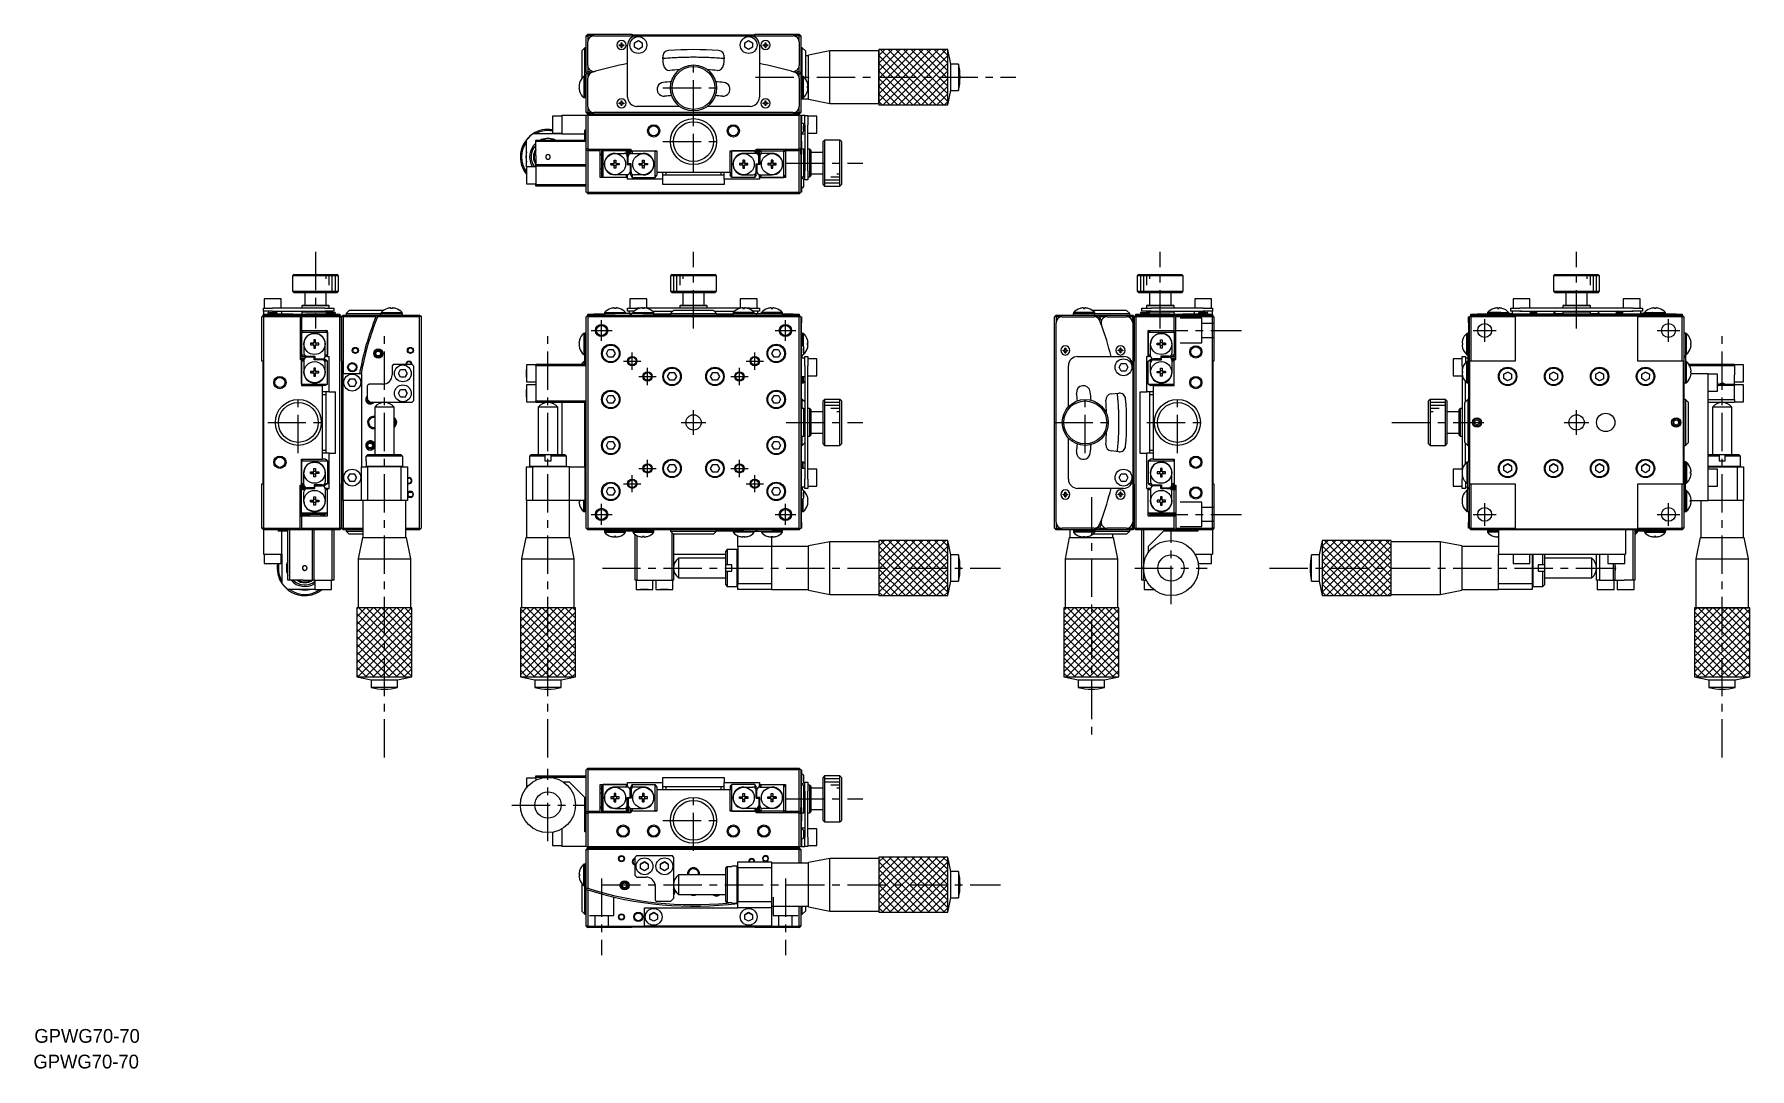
# Model space of a CAD drawing. Extents: x -157 to 403, y -26 to 311.
import ezdxf

# ---------------------------------------------------------------- set-up
doc = ezdxf.new("R2010")
doc.units = 0
doc.header["$LTSCALE"] = 10
doc.linetypes.add('CENTER', pattern=[2, 1.25, -0.25, 0.25, -0.25])
doc.linetypes.add('DASHED', pattern=[3.5, 2, -1.5])
doc.layers.get('0').update_dxf_attribs({"linetype": 'CONTINUOUS'})
doc.layers.add('CENTER', color=1, linetype='CENTER')
doc.styles.get("Standard").update_dxf_attribs({"font": 'FGP教科書体NT-M'})

msp = doc.modelspace()

# ---------------------------------------------------------------- texts
at = {"color": 7}
for p in [(-156.775581, -17.536576), (-157.081343, -25.909116)]:
    msp.add_text('GPWG70-70', height=4.5, dxfattribs=at).set_placement(p)

# ---------------------------------------------------------------- linework, layer by layer
at = {"color": 7, "linetype": 'CONTINUOUS'}
for p, q in [((23.374496, 310.968699), (23.874496, 311.468699)), ((23.374496, 310.968699), (23.874496, 310.968699)), ((23.374496, 299.01321), (23.374496, 310.968699)), ((23.874496, 310.968699), (23.874496, 311.468699)), ((23.874496, 311.468699), (38.374496, 311.468699)), ((23.874496, 310.968699), (23.874496, 308.968699)), ((25.874496, 310.968699), (23.874496, 310.968699)), ((23.874496, 301.343629), (23.874496, 308.968699)), ((25.874496, 310.968699), (39.874496, 310.968699)), ((34.124496, 308.093699), (34.749496, 308.093699)), ((34.124496, 307.843699), (34.124496, 308.093699)), ((34.749496, 308.718699), (34.999496, 308.718699)), ((34.749496, 308.093699), (34.749496, 308.718699)), ((34.999496, 308.718699), (34.999496, 308.093699)), ((34.999496, 308.093699), (34.999496, 308.718699)), ((34.999496, 308.093699), (35.624496, 308.093699)), ((35.624496, 308.093699), (35.624496, 307.843699)), ((35.624496, 307.843699), (35.624496, 308.093699)), ((36.874496, 290.968699), (36.874496, 307.968699)), ((38.374496, 311.468699), (38.374496, 311.168699)), ((78.374496, 311.168699), (38.374496, 311.168699)), ((39.124496, 308.690386), (40.374496, 309.412074)), ((39.124496, 307.247011), (39.124496, 308.690386)), ((39.874496, 310.968699), (76.874496, 310.968699)), ((40.374496, 309.412074), (41.624496, 308.690386)), ((41.624496, 308.690386), (41.624496, 307.247011)), ((75.124496, 308.690386), (76.374496, 309.412074)), ((75.124496, 307.247011), (75.124496, 308.690386)), ((76.374496, 309.412074), (77.624496, 308.690386)), ((76.874496, 310.968699), (90.874496, 310.968699)), ((77.624496, 308.690386), (77.624496, 307.247011)), ((78.374496, 311.168699), (78.374496, 311.468699)), ((78.374496, 311.468699), (92.874496, 311.468699)), ((79.874496, 307.968699), (79.874496, 290.968699)), ((81.124496, 308.093699), (81.749496, 308.093699)), ((81.124496, 307.843699), (81.124496, 308.093699)), ((81.749496, 308.718699), (81.999496, 308.718699)), ((81.749496, 308.093699), (81.749496, 308.718699)), ((81.999496, 308.718699), (81.999496, 308.093699)), ((81.999496, 308.093699), (81.999496, 308.718699)), ((81.999496, 308.093699), (82.624496, 308.093699)), ((82.624496, 308.093699), (82.624496, 307.843699)), ((82.624496, 307.843699), (82.624496, 308.093699)), ((92.874496, 310.968699), (90.874496, 310.968699)), ((92.874496, 311.468699), (93.374496, 310.968699)), ((92.874496, 311.468699), (92.874496, 310.968699)), ((92.874496, 308.968699), (92.874496, 310.968699)), ((92.874496, 310.968699), (93.374496, 310.968699)), ((92.874496, 308.968699), (92.874496, 301.343629)), ((93.374496, 310.968699), (93.374496, 299.01321)), ((22.874496, 307.068699), (21.874496, 306.068699)), ((21.874496, 306.068699), (21.874496, 297.003829)), ((22.874496, 297.779242), (22.874496, 307.068699)), ((23.374496, 307.068699), (22.874496, 307.068699)), ((34.749496, 307.843699), (34.124496, 307.843699)), ((34.124496, 307.843699), (34.749496, 307.843699)), ((34.749496, 307.218699), (34.749496, 307.843699)), ((34.999496, 307.218699), (34.749496, 307.218699)), ((34.749496, 307.218699), (34.999496, 307.218699)), ((34.999496, 307.843699), (34.999496, 307.218699)), ((35.624496, 307.843699), (34.999496, 307.843699)), ((34.999496, 307.218699), (34.999496, 307.843699)), ((34.999496, 307.843699), (35.624496, 307.843699)), ((40.374496, 306.525323), (39.124496, 307.247011)), ((41.624496, 307.247011), (40.374496, 306.525323)), ((48.571025, 301.522891), (48.353102, 304.013762)), ((52.950003, 303.836286), (52.950971, 303.818861)), ((52.950971, 303.818861), (52.951923, 303.801333)), ((53.745659, 303.839052), (53.744797, 303.854566)), ((53.99739, 303.859617), (53.995473, 303.850129)), ((55.122685, 303.90389), (55.121616, 303.919161)), ((55.418356, 303.926052), (55.416349, 303.916931)), ((56.499012, 303.933199), (56.497284, 303.952841)), ((56.828663, 303.94381), (56.826423, 303.93403)), ((56.831322, 303.955325), (56.828663, 303.94381)), ((57.874855, 303.957257), (57.874104, 303.964664)), ((59.251736, 303.946267), (59.250726, 303.954594)), ((59.252567, 303.9393), (59.251736, 303.946267)), ((59.253387, 303.932328), (59.252567, 303.9393)), ((59.648815, 303.93561), (59.646033, 303.925221)), ((59.650654, 303.94242), (59.648815, 303.93561)), ((62.462775, 303.874624), (62.460111, 303.866518)), ((62.46965, 303.895057), (62.462775, 303.874624)), ((63.378438, 303.846062), (63.376526, 303.855325)), ((63.379974, 303.83845), (63.378438, 303.846062)), ((63.866456, 303.834064), (63.863495, 303.825622)), ((68.395891, 304.013762), (68.177968, 301.522891)), ((76.374496, 306.525323), (75.124496, 307.247011)), ((77.624496, 307.247011), (76.374496, 306.525323)), ((81.749496, 307.843699), (81.124496, 307.843699)), ((81.124496, 307.843699), (81.749496, 307.843699)), ((81.749496, 307.218699), (81.749496, 307.843699)), ((81.999496, 307.218699), (81.749496, 307.218699)), ((81.749496, 307.218699), (81.999496, 307.218699)), ((81.999496, 307.843699), (81.999496, 307.218699)), ((82.624496, 307.843699), (81.999496, 307.843699)), ((81.999496, 307.218699), (81.999496, 307.843699)), ((81.999496, 307.843699), (82.624496, 307.843699)), ((93.874496, 307.068699), (93.374496, 307.068699)), ((93.874496, 297.779242), (93.874496, 307.068699)), ((94.874496, 306.068699), (93.874496, 307.068699)), ((94.874496, 306.068699), (94.874496, 297.003829)), ((95.874496, 304.468699), (94.874496, 304.468699)), ((102.874496, 306.068699), (95.874496, 304.668699)), ((95.874496, 290.268699), (95.874496, 304.668699)), ((95.874496, 304.468699), (95.874496, 304.668699)), ((95.874496, 290.468699), (95.874496, 304.468699)), ((102.874496, 288.868699), (102.874496, 306.068699)), ((118.874496, 306.068699), (102.874496, 306.068699)), ((118.874496, 306.468699), (118.874496, 306.068699)), ((141.374496, 306.468699), (118.874496, 306.468699)), ((118.874496, 306.468699), (118.874496, 288.468699)), ((118.874496, 288.868699), (118.874496, 306.068699)), ((142.374496, 301.768699), (141.374496, 306.468699)), ((141.374496, 288.468699), (141.374496, 306.468699)), ((22.531882, 297.720699), (22.531882, 290.820699)), ((22.874496, 297.720699), (22.531882, 297.720699)), ((22.874496, 297.720699), (22.874496, 297.779242)), ((22.874496, 290.779242), (22.874496, 297.779242)), ((23.374496, 297.779242), (22.874496, 297.779242)), ((22.874496, 297.720699), (22.874496, 290.820699)), ((23.374496, 299.01321), (23.374496, 298.488192)), ((23.374496, 285.968699), (23.374496, 298.488192)), ((23.874496, 301.343629), (23.874496, 299.171707)), ((23.874496, 298.647451), (23.874496, 297.171995)), ((23.874496, 287.968699), (23.874496, 297.171995)), ((87.065254, 300.301704), (87.064976, 300.314448)), ((92.874496, 299.171707), (92.874496, 301.343629)), ((92.874496, 297.171995), (92.874496, 298.647451)), ((92.874496, 297.171995), (92.874496, 287.968699)), ((93.374496, 298.488192), (93.374496, 299.01321)), ((93.374496, 298.488192), (93.374496, 285.968699)), ((93.374496, 297.779242), (93.874496, 297.779242)), ((93.874496, 290.779242), (93.874496, 297.779242)), ((93.874496, 297.720699), (93.874496, 297.779242)), ((93.874496, 297.720699), (93.874496, 290.820699)), ((94.21711, 297.720699), (93.874496, 297.720699)), ((94.21711, 297.720699), (94.21711, 290.820699)), ((142.374496, 293.168699), (142.374496, 301.768699)), ((144.874496, 301.768699), (142.374496, 301.768699)), ((144.874496, 301.768699), (144.874496, 293.168699)), ((21.184067, 294.530699), (20.989216, 294.530699)), ((20.989216, 294.530699), (21.184067, 294.530699)), ((20.989216, 294.010699), (21.184067, 294.010699)), ((21.184067, 295.618485), (21.177376, 295.621748)), ((21.184067, 295.618485), (21.177376, 295.621748)), ((21.177376, 292.91965), (21.184067, 292.922914)), ((21.184067, 294.010699), (21.184067, 294.530699)), ((95.564926, 295.618485), (95.571617, 295.621748)), ((95.564926, 295.618485), (95.571617, 295.621748)), ((95.564926, 294.530699), (95.759777, 294.530699)), ((95.564926, 294.010699), (95.564926, 294.530699)), ((95.759777, 294.530699), (95.564926, 294.530699)), ((95.759777, 294.010699), (95.564926, 294.010699)), ((95.571617, 292.91965), (95.564926, 292.922914)), ((141.374496, 288.468699), (142.374496, 293.168699)), ((142.374496, 293.168699), (144.874496, 293.168699)), ((22.531882, 290.820699), (22.874496, 290.820699)), ((22.874496, 290.779242), (22.874496, 290.820699)), ((22.874496, 290.770699), (22.874496, 290.779242)), ((23.374496, 290.779242), (22.874496, 290.779242)), ((23.374496, 290.770699), (22.874496, 290.770699)), ((23.374496, 285.968699), (23.874496, 285.468699)), ((23.874496, 285.968699), (23.374496, 285.968699)), ((23.874496, 287.968699), (23.874496, 285.968699)), ((23.874496, 285.968699), (25.874496, 285.968699)), ((23.874496, 285.968699), (23.874496, 285.468699)), ((90.874496, 285.968699), (25.874496, 285.968699)), ((34.124496, 289.093699), (34.749496, 289.093699)), ((34.124496, 288.843699), (34.124496, 289.093699)), ((34.124496, 289.093699), (34.124496, 288.843699)), ((34.749496, 288.843699), (34.124496, 288.843699)), ((34.749496, 289.718699), (34.999496, 289.718699)), ((34.749496, 289.093699), (34.749496, 289.718699)), ((34.749496, 289.718699), (34.749496, 289.093699)), ((34.749496, 288.218699), (34.749496, 288.843699)), ((34.749496, 288.843699), (34.749496, 288.218699)), ((34.999496, 288.218699), (34.749496, 288.218699)), ((34.999496, 289.718699), (34.999496, 289.093699)), ((34.999496, 289.093699), (35.624496, 289.093699)), ((34.999496, 288.843699), (34.999496, 288.218699)), ((35.624496, 288.843699), (34.999496, 288.843699)), ((35.624496, 289.093699), (35.624496, 288.843699)), ((53.874497, 287.968699), (39.874496, 287.968699)), ((76.874496, 287.968699), (62.874494, 287.968699)), ((81.124496, 289.093699), (81.749496, 289.093699)), ((81.124496, 288.843699), (81.124496, 289.093699)), ((81.124496, 289.093699), (81.124496, 288.843699)), ((81.749496, 288.843699), (81.124496, 288.843699)), ((81.749496, 289.718699), (81.999496, 289.718699)), ((81.749496, 289.093699), (81.749496, 289.718699)), ((81.749496, 289.718699), (81.749496, 289.093699)), ((81.749496, 288.218699), (81.749496, 288.843699)), ((81.749496, 288.843699), (81.749496, 288.218699)), ((81.999496, 288.218699), (81.749496, 288.218699)), ((81.999496, 289.718699), (81.999496, 289.093699)), ((81.999496, 289.093699), (82.624496, 289.093699)), ((81.999496, 288.843699), (81.999496, 288.218699)), ((82.624496, 288.843699), (81.999496, 288.843699)), ((82.624496, 289.093699), (82.624496, 288.843699)), ((90.874496, 285.968699), (92.874496, 285.968699)), ((92.874496, 285.968699), (92.874496, 287.968699)), ((93.374496, 285.968699), (92.874496, 285.968699)), ((92.874496, 285.968699), (92.874496, 285.468699)), ((93.374496, 285.968699), (92.874496, 285.468699)), ((93.374496, 290.779242), (93.874496, 290.779242)), ((93.374496, 290.770699), (93.874496, 290.770699)), ((93.374496, 290.468699), (95.874496, 290.468699)), ((93.874496, 290.779242), (93.874496, 290.820699)), ((93.874496, 290.820699), (94.21711, 290.820699)), ((93.874496, 290.770699), (93.874496, 290.779242)), ((95.874496, 290.268699), (95.874496, 290.468699)), ((95.874496, 290.268699), (102.874496, 288.868699)), ((102.874496, 288.868699), (118.874496, 288.868699)), ((118.874496, 288.868699), (118.874496, 288.468699)), ((118.874496, 288.468699), (141.374496, 288.468699)), ((12.374496, 284.718699), (12.374496, 281.968699)), ((15.374496, 284.718699), (12.374496, 284.718699)), ((12.374496, 281.968699), (12.374496, 279.218699)), ((15.374496, 284.968699), (15.374496, 278.968699)), ((23.374496, 284.968699), (15.374496, 284.968699)), ((22.874496, 278.968699), (22.874496, 280.168699)), ((23.374496, 280.168699), (22.874496, 280.168699)), ((23.374496, 284.968699), (23.624496, 285.218699)), ((23.374496, 274.21538), (23.374496, 284.968699)), ((23.624496, 285.218699), (23.874496, 285.468699)), ((23.624496, 285.218699), (23.874496, 284.968699)), ((23.874496, 285.468699), (38.374496, 285.468699)), ((38.374496, 285.468699), (23.874496, 285.468699)), ((23.874496, 284.968699), (23.874496, 274.010109)), ((92.874496, 284.968699), (23.874496, 284.968699)), ((38.374496, 285.168699), (38.374496, 285.468699)), ((78.374496, 285.468699), (38.374496, 285.468699)), ((78.374496, 285.168699), (38.374496, 285.168699)), ((78.374496, 285.468699), (78.374496, 285.168699)), ((78.374496, 285.468699), (92.874496, 285.468699)), ((92.874496, 285.468699), (78.374496, 285.468699)), ((92.874496, 285.468699), (93.124496, 285.218699)), ((92.874496, 284.968699), (93.124496, 285.218699)), ((92.874496, 274.010109), (92.874496, 284.968699)), ((93.124496, 285.218699), (93.374496, 284.968699)), ((93.374496, 284.968699), (93.674496, 284.968699)), ((93.374496, 284.968699), (93.374496, 282.968699)), ((93.374496, 282.968699), (93.374496, 276.605086)), ((93.374496, 282.968699), (93.374496, 276.605086)), ((93.674496, 284.968699), (93.674496, 282.968699)), ((94.674496, 284.968699), (93.674496, 284.968699)), ((93.674496, 281.768699), (93.674496, 282.968699)), ((93.674496, 280.168699), (93.674496, 281.768699)), ((93.674496, 276.605086), (93.674496, 280.168699)), ((94.024496, 282.468699), (93.924496, 282.468699)), ((94.274496, 282.218699), (94.274496, 279.718699)), ((94.274496, 282.218699), (94.274496, 281.093699)), ((94.274496, 281.718699), (94.274496, 281.093699)), ((94.274496, 281.093699), (94.274496, 281.718699)), ((94.274496, 281.093699), (94.274496, 280.843699)), ((94.274496, 280.843699), (94.274496, 281.093699)), ((94.274496, 281.093699), (94.274496, 280.843699)), ((94.274496, 280.843699), (94.274496, 279.718699)), ((94.274496, 280.218699), (94.274496, 280.843699)), ((94.274496, 280.843699), (94.274496, 280.218699)), ((94.674496, 281.968699), (94.674496, 284.968699)), ((94.674496, 284.968699), (95.674496, 284.968699)), ((94.674496, 281.968699), (94.674496, 266.968699)), ((95.674496, 284.968699), (95.674496, 281.968699)), ((98.674496, 284.718699), (95.674496, 284.718699)), ((95.674496, 266.968699), (95.674496, 281.968699)), ((98.674496, 281.968699), (98.674496, 284.718699)), ((98.674496, 279.218699), (98.674496, 281.968699)), ((5.874496, 278.968699), (3.874496, 276.968699)), ((3.874496, 268.218699), (3.874496, 276.968699)), ((15.374496, 278.968699), (5.874496, 278.968699)), ((6.874496, 276.968699), (23.374496, 276.968699)), ((6.874496, 276.468699), (6.874496, 276.968699)), ((23.374496, 276.468699), (6.874496, 276.468699)), ((6.874496, 271.968699), (6.874496, 276.468699)), ((9.874496, 277.384778), (9.874496, 276.96875)), ((11.874496, 276.96875), (11.874496, 277.384778)), ((12.374496, 279.218699), (15.374496, 279.218699)), ((15.374496, 278.968699), (22.874496, 278.968699)), ((22.874496, 276.968699), (22.874496, 278.968699)), ((93.374496, 276.605086), (93.374496, 274.21538)), ((93.374496, 274.605086), (93.674496, 274.605086)), ((93.674496, 278.968699), (94.674496, 278.968699)), ((93.674496, 276.605086), (93.674496, 274.605086)), ((93.674496, 274.605086), (93.674496, 274.184368)), ((93.924496, 279.468699), (94.024496, 279.468699)), ((95.674496, 279.218699), (98.674496, 279.218699)), ((101.174496, 276.968699), (100.674496, 276.468699)), ((100.674496, 269.468699), (100.674496, 276.468699)), ((101.174496, 276.968699), (101.174496, 269.468699)), ((106.174496, 276.968699), (101.174496, 276.968699)), ((106.174496, 269.468699), (106.174496, 276.968699)), ((106.674496, 276.468699), (106.174496, 276.968699)), ((106.674496, 276.468699), (106.674496, 269.468699)), ((6.874496, 271.968699), (6.874496, 268.968699)), ((6.874496, 268.468699), (6.874496, 268.968699)), ((6.874496, 268.968699), (23.374496, 268.968699)), ((10.124824, 271.490801), (10.124546, 271.460481)), ((10.124546, 271.460481), (10.125486, 271.430227)), ((10.12633, 271.521111), (10.124824, 271.490801)), ((10.125486, 271.430227), (10.127639, 271.400114)), ((10.128323, 271.544361), (10.12633, 271.521111)), ((10.127639, 271.400114), (10.131054, 271.369751)), ((10.131041, 271.567565), (10.128323, 271.544361)), ((10.135993, 271.599505), (10.131041, 271.567565)), ((10.131054, 271.369751), (10.135698, 271.339583)), ((10.135698, 271.339583), (10.14155, 271.309681)), ((10.142328, 271.631262), (10.135993, 271.599505)), ((10.14155, 271.309681), (10.148592, 271.280119)), ((10.150032, 271.66274), (10.142328, 271.631262)), ((10.148592, 271.280119), (10.158021, 271.246977)), ((10.159658, 271.695643), (10.150032, 271.66274)), ((10.158021, 271.246977), (10.168946, 271.214344)), ((10.170794, 271.728123), (10.159658, 271.695643)), ((10.168946, 271.214344), (10.181327, 271.182315)), ((10.183408, 271.760069), (10.170794, 271.728123)), ((10.181327, 271.182315), (10.194352, 271.152626)), ((10.192889, 271.781607), (10.183408, 271.760069)), ((10.203046, 271.802846), (10.192889, 271.781607)), ((10.194352, 271.152626), (10.208637, 271.123548)), ((10.218174, 271.831657), (10.203046, 271.802846)), ((10.208637, 271.123548), (10.224141, 271.095151)), ((10.234551, 271.859809), (10.218174, 271.831657)), ((10.224141, 271.095151), (10.236102, 271.075058)), ((10.252129, 271.887218), (10.234551, 271.859809)), ((10.236102, 271.075058), (10.24868, 271.055354)), ((10.24868, 271.055354), (10.260643, 271.037787)), ((10.271987, 271.91533), (10.252129, 271.887218)), ((10.260643, 271.037787), (10.273099, 271.020567)), ((10.293126, 271.94252), (10.271987, 271.91533)), ((10.273099, 271.020567), (10.290589, 270.998006)), ((10.290589, 270.998006), (10.308937, 270.976112)), ((10.315479, 271.968699), (10.293126, 271.94252)), ((10.308937, 270.976112), (10.32811, 270.954927)), ((10.32811, 270.954927), (10.348277, 270.93429)), ((10.348277, 270.93429), (10.369253, 270.914417)), ((10.369253, 270.914417), (10.390998, 270.895349)), ((10.390998, 270.895349), (10.407886, 270.881523)), ((10.407886, 270.881523), (10.425191, 270.868178)), ((10.425191, 270.868178), (10.451447, 270.849402)), ((10.451447, 270.849402), (10.478691, 270.831645)), ((10.478691, 270.831645), (10.506744, 270.815049)), ((10.506744, 270.815049), (10.535854, 270.799504)), ((10.535854, 270.799504), (10.565696, 270.785221)), ((10.565696, 270.785221), (10.596532, 270.77211)), ((10.596532, 270.77211), (10.628002, 270.760362)), ((10.628002, 270.760362), (10.660234, 270.749956)), ((10.660234, 270.749956), (10.693592, 270.740845)), ((10.693592, 270.740845), (10.727425, 270.733262)), ((10.727425, 270.733262), (10.761609, 270.727243)), ((10.761609, 270.727243), (10.794285, 270.723002)), ((10.794285, 270.723002), (10.827166, 270.720196)), ((10.827166, 270.720196), (10.860139, 270.718836)), ((10.860139, 270.718836), (10.884062, 270.71876)), ((10.884062, 270.71876), (10.907973, 270.719446)), ((10.907973, 270.719446), (10.936765, 270.721291)), ((10.936765, 270.721291), (10.965471, 270.724241)), ((10.965471, 270.724241), (10.994016, 270.728286)), ((10.994016, 270.728286), (11.022326, 270.733412)), ((11.022326, 270.733412), (11.050784, 270.739714)), ((11.050784, 270.739714), (11.078952, 270.747109)), ((11.078952, 270.747109), (11.106761, 270.755572)), ((11.106761, 270.755572), (11.134144, 270.765077)), ((11.134144, 270.765077), (11.160925, 270.775549)), ((11.160925, 270.775549), (11.187248, 270.787023)), ((11.187248, 270.787023), (11.213059, 270.799466)), ((11.213059, 270.799466), (11.238301, 270.812843)), ((11.238301, 270.812843), (11.271462, 270.832369)), ((11.271462, 270.832369), (11.303514, 270.853524)), ((11.303514, 270.853524), (11.334347, 270.876215)), ((11.334347, 270.876215), (11.360776, 270.897708)), ((11.360776, 270.897708), (11.386172, 270.92035)), ((11.386172, 270.92035), (11.410471, 270.944074)), ((11.410471, 270.944074), (11.432403, 270.967461)), ((11.432403, 270.967461), (11.453309, 270.991756)), ((11.456214, 271.942093), (11.433513, 271.968699)), ((11.453309, 270.991756), (11.473142, 271.016898)), ((11.477661, 271.914445), (11.456214, 271.942093)), ((11.473142, 271.016898), (11.486801, 271.03559)), ((11.497784, 271.885847), (11.477661, 271.914445)), ((11.486801, 271.03559), (11.499878, 271.054696)), ((11.516359, 271.856655), (11.497784, 271.885847)), ((11.499878, 271.054696), (11.516982, 271.081772)), ((11.533573, 271.82663), (11.516359, 271.856655)), ((11.516982, 271.081772), (11.532996, 271.109703)), ((11.532996, 271.109703), (11.547808, 271.138318)), ((11.549371, 271.795874), (11.533573, 271.82663)), ((11.547808, 271.138318), (11.561505, 271.167835)), ((11.559564, 271.773955), (11.549371, 271.795874)), ((11.569042, 271.75173), (11.559564, 271.773955)), ((11.561505, 271.167835), (11.573924, 271.197956)), ((11.580935, 271.720576), (11.569042, 271.75173)), ((11.573924, 271.197956), (11.585131, 271.228911)), ((11.591429, 271.688936), (11.580935, 271.720576)), ((11.585131, 271.228911), (11.594985, 271.26038)), ((11.600496, 271.656912), (11.591429, 271.688936)), ((11.594985, 271.26038), (11.603498, 271.292471)), ((11.608506, 271.622732), (11.600496, 271.656912)), ((11.603498, 271.292471), (11.608246, 271.313421)), ((11.608246, 271.313421), (11.612397, 271.334525)), ((11.614906, 271.588243), (11.608506, 271.622732)), ((11.612397, 271.334525), (11.617024, 271.363101)), ((11.619679, 271.553568), (11.614906, 271.588243)), ((11.617024, 271.363101), (11.620553, 271.391895)), ((11.621873, 271.531372), (11.619679, 271.553568)), ((11.620553, 271.391895), (11.622968, 271.420844)), ((11.623405, 271.509145), (11.621873, 271.531372)), ((11.622968, 271.420844), (11.624267, 271.450211)), ((11.624415, 271.479668), (11.623405, 271.509145)), ((11.624267, 271.450211), (11.624415, 271.479668)), ((23.374496, 273.67529), (23.374496, 274.21538)), ((23.374496, 259.968699), (23.374496, 273.67529)), ((23.874496, 274.010109), (37.874496, 274.010109)), ((23.874496, 273.468699), (23.874496, 259.968699)), ((27.874496, 273.468699), (23.874496, 273.468699)), ((27.874496, 273.468699), (27.874496, 274.010109)), ((27.874496, 264.72825), (27.874496, 273.468699)), ((27.874496, 271.983789), (28.109406, 272.218699)), ((28.109406, 272.218699), (28.359406, 272.468699)), ((28.359406, 274.010109), (28.359406, 273.468699)), ((28.359406, 273.468699), (28.359406, 272.468699)), ((28.374496, 272.468699), (28.359406, 272.468699)), ((28.374496, 274.010109), (28.374496, 273.134701)), ((28.374496, 273.134701), (28.874496, 273.468699)), ((28.374496, 273.134701), (28.374496, 265.508162)), ((28.874496, 273.468699), (28.874496, 274.010109)), ((36.374496, 273.468699), (28.874496, 273.468699)), ((28.874496, 264.72825), (28.874496, 273.468699)), ((31.426711, 269.369387), (32.514496, 269.369387)), ((31.426711, 268.849387), (31.426711, 269.369387)), ((32.514496, 268.849387), (31.426711, 268.849387)), ((31.426711, 268.849387), (32.251188, 268.849387)), ((32.251188, 268.849387), (32.251188, 269.369387)), ((32.514496, 268.849387), (32.251188, 268.849387)), ((32.514496, 270.457173), (33.034496, 270.457173)), ((32.514496, 269.369387), (32.514496, 270.457173)), ((32.514496, 270.457173), (32.514496, 269.632695)), ((32.514496, 269.369387), (32.514496, 269.632695)), ((32.514496, 269.632695), (33.034496, 269.632695)), ((32.514496, 267.761601), (32.514496, 268.849387)), ((32.514496, 268.586079), (32.514496, 268.849387)), ((32.774496, 272.61793), (35.774496, 272.61793)), ((33.034496, 270.457173), (33.034496, 269.369387)), ((33.034496, 269.369387), (34.122282, 269.369387)), ((33.034496, 268.849387), (33.034496, 267.761601)), ((34.122282, 268.849387), (33.034496, 268.849387)), ((33.297804, 268.849387), (33.034496, 268.849387)), ((33.297804, 269.369387), (33.297804, 268.849387)), ((34.122282, 268.849387), (33.297804, 268.849387)), ((34.122282, 269.369387), (34.122282, 268.849387)), ((36.374496, 274.010109), (36.374496, 273.468699)), ((36.374496, 273.468699), (36.874496, 273.134701)), ((36.374496, 273.468699), (36.374496, 272.41793)), ((36.774298, 270.947624), (36.874496, 271.098892)), ((36.774496, 271.61793), (36.774496, 269.01793)), ((36.774496, 271.61793), (36.774496, 269.01793)), ((36.774496, 269.01793), (37.674496, 269.01793)), ((36.854201, 271.068139), (37.074496, 270.857934)), ((36.874496, 273.134701), (36.874496, 274.010109)), ((36.874496, 271.098892), (36.874496, 273.134701)), ((36.874496, 269.01793), (36.874496, 271.048773)), ((37.074496, 269.209387), (37.074496, 271.609387)), ((37.974496, 269.209387), (37.074496, 269.209387)), ((37.124496, 271.921637), (37.124496, 274.010109)), ((37.124496, 269.01793), (37.124496, 269.209387)), ((37.624496, 274.010109), (37.624496, 272.502415)), ((37.624496, 269.209387), (37.624496, 269.01793)), ((37.624497, 272.502416), (37.624497, 274.010109)), ((37.624497, 269.01793), (37.624497, 269.209387)), ((37.674496, 269.01793), (37.674496, 266.61793)), ((37.674496, 269.01793), (37.674496, 266.61793)), ((37.874496, 274.010109), (37.874496, 273.468699)), ((38.374496, 273.468699), (37.874496, 273.134701)), ((37.874496, 273.134701), (37.874496, 273.468699)), ((37.874496, 273.468699), (46.374496, 273.468699)), ((37.874496, 272.589183), (37.874496, 273.134701)), ((37.874496, 267.566515), (37.874496, 269.209387)), ((37.974496, 266.609387), (37.974496, 269.209387)), ((38.074496, 272.609387), (41.974496, 272.609387)), ((38.374496, 273.468699), (38.374496, 272.609387)), ((38.374496, 273.468699), (45.874496, 273.468699)), ((40.626711, 269.369387), (41.714496, 269.369387)), ((40.626711, 268.849387), (40.626711, 269.369387)), ((41.714496, 268.849387), (40.626711, 268.849387)), ((40.626711, 268.849387), (41.451188, 268.849387)), ((41.451188, 268.849387), (41.451188, 269.369387)), ((41.714496, 268.849387), (41.451188, 268.849387)), ((41.714496, 270.457173), (42.234496, 270.457173)), ((41.714496, 269.369387), (41.714496, 270.457173)), ((41.714496, 270.457173), (41.714496, 269.632695)), ((41.714496, 269.369387), (41.714496, 269.632695)), ((41.714496, 269.632695), (42.234496, 269.632695)), ((41.714496, 267.761601), (41.714496, 268.849387)), ((41.714496, 268.586079), (41.714496, 268.849387)), ((42.234496, 270.457173), (42.234496, 269.369387)), ((42.234496, 269.369387), (43.322282, 269.369387)), ((42.234496, 268.849387), (42.234496, 267.761601)), ((43.322282, 268.849387), (42.234496, 268.849387)), ((42.497804, 268.849387), (42.234496, 268.849387)), ((42.497804, 269.369387), (42.497804, 268.849387)), ((43.322282, 268.849387), (42.497804, 268.849387)), ((43.322282, 269.369387), (43.322282, 268.849387)), ((45.874496, 264.72825), (45.874496, 273.468699)), ((46.374496, 273.134701), (45.874496, 273.468699)), ((46.374496, 273.468699), (46.374496, 266.468699)), ((70.374496, 273.134701), (70.874496, 273.468699)), ((70.374496, 273.468699), (78.874496, 273.468699)), ((70.374496, 266.468699), (70.374496, 273.468699)), ((78.374496, 273.468699), (70.874496, 273.468699)), ((70.874496, 264.72825), (70.874496, 273.468699)), ((74.514496, 269.369387), (73.426711, 269.369387)), ((73.426711, 269.369387), (73.426711, 268.849387)), ((73.426711, 268.849387), (74.514496, 268.849387)), ((73.426711, 268.849387), (74.251188, 268.849387)), ((74.251188, 269.369387), (74.251188, 268.849387)), ((74.251188, 268.849387), (74.514496, 268.849387)), ((75.034496, 270.457173), (74.514496, 270.457173)), ((74.514496, 270.457173), (74.514496, 269.369387)), ((75.034496, 269.632695), (74.514496, 269.632695)), ((74.514496, 268.849387), (74.514496, 267.761601)), ((78.674496, 272.609387), (74.774496, 272.609387)), ((75.034496, 269.369387), (75.034496, 270.457173)), ((75.034496, 270.457173), (75.034496, 269.632695)), ((75.034496, 269.369387), (75.034496, 269.632695)), ((76.122282, 269.369387), (75.034496, 269.369387)), ((75.034496, 267.761601), (75.034496, 268.849387)), ((75.034496, 268.849387), (76.122282, 268.849387)), ((75.034496, 268.849387), (75.297804, 268.849387)), ((75.034496, 268.586079), (75.034496, 268.849387)), ((75.297804, 268.849387), (75.297804, 269.369387)), ((76.122282, 268.849387), (75.297804, 268.849387)), ((76.122282, 268.849387), (76.122282, 269.369387)), ((78.374496, 273.468699), (78.874496, 273.134701)), ((78.374496, 273.468699), (78.374496, 272.609387)), ((78.774496, 269.209387), (79.674496, 269.209387)), ((78.774496, 266.609387), (78.774496, 269.209387)), ((78.874496, 274.010109), (92.874496, 274.010109)), ((78.874496, 273.468699), (78.874496, 274.010109)), ((78.874496, 273.134701), (78.874496, 273.468699)), ((78.874496, 272.589183), (78.874496, 273.134701)), ((78.874496, 267.566515), (78.874496, 269.209387)), ((79.974496, 269.01793), (79.074496, 269.01793)), ((79.074496, 269.01793), (79.074496, 266.61793)), ((79.074496, 269.01793), (79.074496, 266.61793)), ((79.124496, 274.010109), (79.124496, 272.502415)), ((79.124496, 272.502416), (79.124496, 274.010109)), ((79.124496, 269.209387), (79.124496, 269.01793)), ((79.124496, 269.01793), (79.124496, 269.209387)), ((79.624496, 271.921637), (79.624496, 274.010109)), ((79.624496, 269.01793), (79.624496, 269.209387)), ((79.674496, 269.209387), (79.674496, 271.609387)), ((79.674496, 270.857934), (79.894791, 271.068139)), ((79.874496, 273.134701), (79.874496, 274.010109)), ((80.374496, 273.468699), (79.874496, 273.134701)), ((79.874496, 271.098892), (79.874496, 273.134701)), ((79.974695, 270.947624), (79.874496, 271.098892)), ((79.874496, 269.01793), (79.874496, 271.048773)), ((79.974496, 271.61793), (79.974496, 269.01793)), ((79.974496, 271.61793), (79.974496, 269.01793)), ((80.374496, 274.010109), (80.374496, 273.468699)), ((80.374496, 273.468699), (87.874496, 273.468699)), ((80.374496, 273.468699), (80.374496, 272.41793)), ((83.974496, 272.61793), (80.974496, 272.61793)), ((83.714496, 269.369387), (82.626711, 269.369387)), ((82.626711, 269.369387), (82.626711, 268.849387)), ((82.626711, 268.849387), (83.714496, 268.849387)), ((82.626711, 268.849387), (83.451188, 268.849387)), ((83.451188, 269.369387), (83.451188, 268.849387)), ((83.451188, 268.849387), (83.714496, 268.849387)), ((84.234496, 270.457173), (83.714496, 270.457173)), ((83.714496, 270.457173), (83.714496, 269.369387)), ((84.234496, 269.632695), (83.714496, 269.632695)), ((83.714496, 268.849387), (83.714496, 267.761601)), ((84.234496, 269.369387), (84.234496, 270.457173)), ((84.234496, 270.457173), (84.234496, 269.632695)), ((84.234496, 269.369387), (84.234496, 269.632695)), ((85.322282, 269.369387), (84.234496, 269.369387)), ((84.234496, 267.761601), (84.234496, 268.849387)), ((84.234496, 268.849387), (85.322282, 268.849387)), ((84.234496, 268.849387), (84.497804, 268.849387)), ((84.234496, 268.586079), (84.234496, 268.849387)), ((84.497804, 268.849387), (84.497804, 269.369387)), ((85.322282, 268.849387), (84.497804, 268.849387)), ((85.322282, 268.849387), (85.322282, 269.369387)), ((87.874496, 273.468699), (87.874496, 274.010109)), ((88.374496, 273.134701), (87.874496, 273.468699)), ((87.874496, 264.72825), (87.874496, 273.468699)), ((88.374496, 273.468699), (88.374496, 274.010109)), ((88.374496, 273.468699), (88.374496, 264.72825)), ((92.874496, 273.468699), (88.374496, 273.468699)), ((92.874496, 259.968699), (92.874496, 273.468699)), ((93.374496, 274.184368), (93.374496, 273.67529)), ((93.374496, 273.67529), (93.374496, 274.184368)), ((93.374496, 273.67529), (93.374496, 272.322486)), ((93.374496, 272.322486), (93.374496, 273.67529)), ((93.374496, 272.322486), (93.374496, 261.968699)), ((93.374496, 272.322486), (93.374496, 261.968699)), ((93.674496, 274.184368), (93.674496, 272.322486)), ((94.374496, 273.968699), (93.674496, 273.968699)), ((93.674496, 261.968699), (93.674496, 272.322486)), ((94.374496, 269.468699), (94.374496, 273.968699)), ((94.674496, 273.668699), (94.374496, 273.968699)), ((94.374496, 264.968699), (94.374496, 269.468699)), ((96.374496, 273.968699), (95.674496, 273.968699)), ((96.374496, 269.468699), (96.374496, 273.968699)), ((96.674496, 273.668699), (96.374496, 273.968699)), ((96.374496, 264.968699), (96.374496, 269.468699)), ((96.674496, 273.668699), (96.674496, 269.468699)), ((100.674496, 272.968699), (96.674496, 272.968699)), ((96.674496, 269.468699), (96.674496, 265.268699)), ((100.674496, 262.468699), (100.674496, 269.468699)), ((101.174496, 269.468699), (101.174496, 261.968699)), ((106.174496, 261.968699), (106.174496, 269.468699)), ((106.674496, 269.468699), (106.674496, 262.468699)), ((3.874496, 268.218699), (3.874496, 265.468699)), ((6.874496, 268.218699), (3.874496, 268.218699)), ((3.874496, 265.468699), (3.874496, 262.718699)), ((23.374496, 268.468699), (6.874496, 268.468699)), ((6.874496, 268.468699), (6.874496, 262.468699)), ((28.374496, 267.476887), (27.874496, 267.448649)), ((27.874496, 266.229251), (28.374496, 266.197295)), ((28.874496, 264.72825), (27.874496, 264.72825)), ((28.874496, 264.72825), (28.374496, 265.508162)), ((36.374496, 264.72825), (28.874496, 264.72825)), ((36.374496, 264.72825), (28.874496, 264.72825)), ((32.514496, 267.761601), (32.514496, 268.586079)), ((33.034496, 268.586079), (32.514496, 268.586079)), ((33.034496, 267.761601), (32.514496, 267.761601)), ((36.674496, 265.61793), (32.774496, 265.61793)), ((36.374496, 265.61793), (36.374496, 264.72825)), ((36.874496, 265.508162), (36.374496, 264.72825)), ((36.874496, 264.72825), (36.374496, 264.72825)), ((36.874496, 265.508162), (36.874496, 265.638134)), ((36.874496, 264.72825), (36.874496, 265.508162)), ((36.874496, 264.176463), (36.874496, 264.72825)), ((48.374496, 264.176463), (36.874496, 264.176463)), ((37.874496, 267.566515), (37.974467, 267.631616)), ((37.874496, 265.508162), (37.874496, 267.566515)), ((37.874496, 265.508162), (38.374496, 264.72825)), ((38.374496, 265.809387), (38.374496, 264.72825)), ((38.374496, 264.72825), (45.874496, 264.72825)), ((41.974496, 265.609387), (38.974496, 265.609387)), ((41.714496, 267.761601), (41.714496, 268.586079)), ((42.234496, 268.586079), (41.714496, 268.586079)), ((42.234496, 267.761601), (41.714496, 267.761601)), ((45.874496, 264.72825), (46.374496, 265.508162)), ((46.374496, 266.468699), (46.374496, 265.508162)), ((46.374496, 266.468699), (70.374496, 266.468699)), ((48.374496, 264.176463), (48.374496, 266.468699)), ((68.374496, 265.468699), (48.374496, 265.468699)), ((48.374496, 262.516628), (48.374496, 264.176463)), ((49.374496, 266.468699), (49.374496, 265.468699)), ((67.374496, 265.468699), (67.374496, 266.468699)), ((68.374496, 264.176463), (68.374496, 266.468699)), ((68.374496, 264.176463), (68.374496, 262.516628)), ((79.874496, 264.176463), (68.374496, 264.176463)), ((70.374496, 266.468699), (70.374496, 265.508162)), ((70.874496, 264.72825), (70.374496, 265.508162)), ((78.374496, 264.72825), (70.874496, 264.72825)), ((74.514496, 268.586079), (75.034496, 268.586079)), ((74.514496, 267.761601), (75.034496, 267.761601)), ((74.774496, 265.609387), (77.774496, 265.609387)), ((75.034496, 267.761601), (75.034496, 268.586079)), ((78.374496, 265.809387), (78.374496, 264.72825)), ((78.874496, 265.508162), (78.374496, 264.72825)), ((78.874496, 267.566515), (78.774525, 267.631616)), ((78.874496, 265.508162), (78.874496, 267.566515)), ((79.874496, 265.508162), (79.874496, 265.638134)), ((79.874496, 265.508162), (80.374496, 264.72825)), ((79.874496, 264.72825), (79.874496, 265.508162)), ((80.374496, 264.72825), (79.874496, 264.72825)), ((79.874496, 264.72825), (79.874496, 264.176463)), ((80.074496, 265.61793), (83.974496, 265.61793)), ((80.374496, 265.61793), (80.374496, 264.72825)), ((80.374496, 264.72825), (87.874496, 264.72825)), ((87.874496, 264.72825), (80.374496, 264.72825)), ((83.714496, 268.586079), (84.234496, 268.586079)), ((83.714496, 267.761601), (84.234496, 267.761601)), ((84.234496, 267.761601), (84.234496, 268.586079)), ((87.874496, 264.72825), (88.374496, 265.508162)), ((88.374496, 264.72825), (87.874496, 264.72825)), ((93.674496, 264.968699), (94.374496, 264.968699)), ((94.024496, 264.468699), (93.924496, 264.468699)), ((94.274496, 264.218699), (94.274496, 262.968699)), ((94.274496, 263.718699), (94.274496, 263.093699)), ((94.374496, 264.968699), (94.674496, 265.268699)), ((94.674496, 263.968699), (94.674496, 266.968699)), ((95.674496, 263.968699), (94.674496, 263.968699)), ((95.674496, 266.968699), (95.674496, 263.968699)), ((95.674496, 264.968699), (96.374496, 264.968699)), ((96.374496, 264.968699), (96.674496, 265.268699)), ((96.674496, 265.968699), (100.674496, 265.968699)), ((3.874496, 262.718699), (6.874496, 262.718699)), ((6.874496, 262.468699), (23.374496, 262.468699)), ((6.874496, 261.968699), (6.874496, 262.468699)), ((23.374496, 261.968699), (6.874496, 261.968699)), ((23.624496, 259.718699), (23.374496, 259.968699)), ((23.874496, 259.968699), (23.624496, 259.718699)), ((23.624496, 259.718699), (23.874496, 259.468699)), ((23.874496, 259.968699), (92.874496, 259.968699)), ((92.874496, 259.468699), (23.874496, 259.468699)), ((68.374496, 262.516628), (48.374496, 262.516628)), ((93.124496, 259.718699), (92.874496, 259.968699)), ((93.124496, 259.718699), (92.874496, 259.468699)), ((93.374496, 259.968699), (93.124496, 259.718699)), ((93.374496, 261.968699), (93.374496, 259.968699)), ((93.674496, 259.968699), (93.374496, 259.968699)), ((93.674496, 261.968699), (93.674496, 259.968699)), ((93.924496, 261.468699), (94.024496, 261.468699)), ((94.274496, 263.093699), (94.274496, 262.843699)), ((94.274496, 262.968699), (94.274496, 261.718699)), ((94.274496, 262.843699), (94.274496, 262.218699)), ((100.674496, 262.468699), (101.174496, 261.968699)), ((101.174496, 261.968699), (106.174496, 261.968699)), ((106.174496, 261.968699), (106.674496, 262.468699)), ((-72.009041, 233.151845), (-72.509041, 232.651845)), ((-65.009041, 232.651845), (-72.509041, 232.651845)), ((-72.509041, 232.651845), (-72.509041, 227.651845)), ((-72.009041, 233.151845), (-65.009041, 233.151845)), ((-65.009041, 233.151845), (-58.009041, 233.151845)), ((-57.509041, 232.651845), (-65.009041, 232.651845)), ((-57.509041, 232.651845), (-58.009041, 233.151845)), ((-57.509041, 227.651845), (-57.509041, 232.651845)), ((51.374496, 233.151845), (50.874496, 232.651845)), ((65.874496, 232.651845), (50.874496, 232.651845)), ((50.874496, 232.651845), (50.874496, 227.651845)), ((51.374496, 233.151845), (65.374496, 233.151845)), ((65.874496, 232.651845), (65.374496, 233.151845)), ((65.874496, 227.651845), (65.874496, 232.651845)), ((203.733032, 233.151845), (203.233032, 232.651845)), ((218.233032, 232.651845), (203.233032, 232.651845)), ((203.233032, 232.651845), (203.233032, 227.651845)), ((203.733032, 233.151845), (217.733032, 233.151845)), ((218.233032, 232.651845), (217.733032, 233.151845)), ((218.233032, 227.651845), (218.233032, 232.651845)), ((339.599899, 233.151845), (339.099899, 232.651845)), ((354.099899, 232.651845), (339.099899, 232.651845)), ((339.099899, 232.651845), (339.099899, 227.651845)), ((339.599899, 233.151845), (353.599899, 233.151845)), ((354.099899, 232.651845), (353.599899, 233.151845)), ((354.099899, 227.651845), (354.099899, 232.651845)), ((-79.00904, 225.151845), (-81.75904, 225.151845)), ((-81.75904, 225.151845), (-81.75904, 222.151845)), ((-76.25904, 225.151845), (-79.00904, 225.151845)), ((-76.25904, 222.151845), (-76.25904, 225.151845)), ((-72.509041, 227.651845), (-65.009041, 227.651845)), ((-72.509041, 227.651845), (-72.009041, 227.151845)), ((-65.009041, 227.151845), (-72.009041, 227.151845)), ((-68.509041, 227.151845), (-68.509041, 223.151845)), ((-65.009041, 227.651845), (-57.509041, 227.651845)), ((-58.009041, 227.151845), (-65.009041, 227.151845)), ((-61.509041, 223.151845), (-61.509041, 227.151845)), ((-58.009041, 227.151845), (-57.509041, 227.651845)), ((43.124496, 225.151845), (37.624496, 225.151845)), ((37.624496, 225.151845), (37.624496, 222.151845)), ((43.124496, 222.151845), (43.124496, 225.151845)), ((50.874496, 227.651845), (65.874496, 227.651845)), ((50.874496, 227.651845), (51.374496, 227.151845)), ((65.374496, 227.151845), (51.374496, 227.151845)), ((54.874496, 227.151845), (54.874496, 223.151845)), ((61.874496, 223.151845), (61.874496, 227.151845)), ((65.374496, 227.151845), (65.874496, 227.651845)), ((79.124496, 225.151845), (73.624496, 225.151845)), ((73.624496, 225.151845), (73.624496, 222.151845)), ((79.124496, 222.151845), (79.124496, 225.151845)), ((203.233032, 227.651845), (218.233032, 227.651845)), ((203.233032, 227.651845), (203.733032, 227.151845)), ((217.733032, 227.151845), (203.733032, 227.151845)), ((207.233032, 227.151845), (207.233032, 223.151845)), ((214.233032, 223.151845), (214.233032, 227.151845)), ((217.733032, 227.151845), (218.233032, 227.651845)), ((227.48303, 225.151845), (221.98303, 225.151845)), ((221.98303, 225.151845), (221.98303, 222.151845)), ((227.48303, 222.151845), (227.48303, 225.151845)), ((331.349899, 225.151845), (325.849899, 225.151845)), ((325.849899, 225.151845), (325.849899, 222.151845)), ((331.349899, 222.151845), (331.349899, 225.151845)), ((339.099899, 227.651845), (354.099899, 227.651845)), ((339.099899, 227.651845), (339.599899, 227.151845)), ((353.599899, 227.151845), (339.599899, 227.151845)), ((343.099899, 227.151845), (343.099899, 223.151845)), ((350.099899, 223.151845), (350.099899, 227.151845)), ((353.599899, 227.151845), (354.099899, 227.651845)), ((367.349899, 225.151845), (361.849899, 225.151845)), ((361.849899, 225.151845), (361.849899, 222.151845)), ((367.349899, 222.151845), (367.349899, 225.151845)), ((-82.00904, 219.851845), (-82.50904, 219.351845)), ((-82.00904, 219.351845), (-82.50904, 219.351845)), ((-82.50904, 204.851845), (-82.50904, 219.351845)), ((-82.00904, 221.151845), (-82.00904, 222.151845)), ((-82.00904, 222.151845), (-79.00904, 222.151845)), ((-79.00904, 221.151845), (-82.00904, 221.151845)), ((-82.00904, 221.151845), (-82.00904, 220.151845)), ((-82.00904, 219.851845), (-82.00904, 220.151845)), ((-82.00904, 220.151845), (-80.00904, 220.151845)), ((-82.00904, 219.351845), (-82.00904, 219.851845)), ((-82.00904, 219.851845), (-80.00904, 219.851845)), ((-70.053552, 219.351845), (-82.00904, 219.351845)), ((-82.00904, 219.351845), (-82.00904, 150.351845)), ((-80.50904, 220.501845), (-80.50904, 220.401845)), ((-80.25904, 220.751845), (-79.00904, 220.751845)), ((-79.80904, 220.151845), (-80.00904, 220.151845)), ((-80.00904, 219.851845), (-72.38397, 219.851845)), ((-80.00904, 219.851845), (-72.38397, 219.851845)), ((-78.20904, 220.151845), (-79.80904, 220.151845)), ((-79.75904, 220.751845), (-79.13404, 220.751845)), ((-79.13404, 220.751845), (-78.88404, 220.751845)), ((-62.00904, 222.151845), (-79.00904, 222.151845)), ((-79.00904, 221.151845), (-62.00904, 221.151845)), ((-79.00904, 220.751845), (-77.75904, 220.751845)), ((-78.88404, 220.751845), (-78.25904, 220.751845)), ((-72.38397, 220.151845), (-78.20904, 220.151845)), ((-77.50904, 220.401845), (-77.50904, 220.501845)), ((-76.00904, 220.151845), (-76.00904, 221.151845)), ((-72.38397, 220.151845), (-70.38397, 220.151845)), ((-72.38397, 219.851845), (-70.212048, 219.851845)), ((-70.38397, 220.151845), (-70.127062, 220.151845)), ((-70.38397, 219.851845), (-70.38397, 220.151845)), ((-70.127062, 220.151845), (-68.212336, 220.151845)), ((-70.127062, 219.851845), (-69.687793, 219.851845)), ((-69.687793, 219.851845), (-70.127062, 219.851845)), ((-70.053552, 219.351845), (-70.053552, 205.351845)), ((-69.687793, 219.851845), (-68.212336, 219.851845)), ((-68.212336, 219.851845), (-69.687793, 219.851845)), ((-69.528534, 219.351845), (-69.528534, 214.851845)), ((-57.00904, 219.351845), (-69.528534, 219.351845)), ((-69.209041, 221.151845), (-69.509041, 220.851845)), ((-65.009042, 220.851845), (-69.509041, 220.851845)), ((-69.509041, 220.851845), (-69.509041, 220.151845)), ((-69.20904, 223.151845), (-69.50904, 222.851845)), ((-65.00904, 222.851845), (-69.50904, 222.851845)), ((-69.50904, 222.851845), (-69.50904, 222.151845)), ((-69.20904, 223.151845), (-65.00904, 223.151845)), ((-59.00904, 220.151845), (-68.212336, 220.151845)), ((-68.212336, 219.851845), (-59.00904, 219.851845)), ((-68.212336, 219.851845), (-59.00904, 219.851845)), ((-60.509041, 220.851845), (-65.009042, 220.851845)), ((-65.00904, 223.151845), (-60.80904, 223.151845)), ((-60.50904, 222.851845), (-65.00904, 222.851845)), ((-62.00904, 222.151845), (-59.00904, 222.151845)), ((-59.00904, 221.151845), (-62.00904, 221.151845)), ((-61.50904, 220.501845), (-61.50904, 220.401845)), ((-61.25904, 220.751845), (-58.75904, 220.751845)), ((-61.25904, 220.751845), (-60.13404, 220.751845)), ((-60.509041, 220.851845), (-60.809041, 221.151845)), ((-60.50904, 222.851845), (-60.80904, 223.151845)), ((-60.75904, 220.751845), (-60.13404, 220.751845)), ((-60.13404, 220.751845), (-60.75904, 220.751845)), ((-60.509041, 220.751845), (-60.509041, 220.851845)), ((-60.50904, 222.151845), (-60.50904, 222.851845)), ((-60.13404, 220.751845), (-59.88404, 220.751845)), ((-59.88404, 220.751845), (-60.13404, 220.751845)), ((-60.13404, 220.751845), (-59.88404, 220.751845)), ((-59.88404, 220.751845), (-58.75904, 220.751845)), ((-59.25904, 220.751845), (-59.88404, 220.751845)), ((-59.88404, 220.751845), (-59.25904, 220.751845)), ((-59.00904, 222.151845), (-59.00904, 221.151845)), ((-59.00904, 220.151845), (-57.00904, 220.151845)), ((-59.00904, 219.851845), (-57.00904, 219.851845)), ((-58.50904, 220.401845), (-58.50904, 220.501845)), ((-57.00904, 220.151845), (-57.00904, 219.851845)), ((-57.00904, 219.851845), (-56.50904, 219.351845)), ((-57.00904, 219.851845), (-57.00904, 219.351845)), ((-57.00904, 219.351845), (-56.50904, 219.351845)), ((-57.00904, 150.351845), (-57.00904, 219.351845)), ((-56.25904, 219.601845), (-56.50904, 219.351845)), ((-56.50904, 204.851845), (-56.50904, 219.351845)), ((-56.50904, 219.351845), (-56.50904, 204.851845)), ((-56.25904, 219.601845), (-56.00904, 219.851845)), ((-56.00904, 219.351845), (-56.25904, 219.601845)), ((-56.00904, 219.851845), (-45.05045, 219.851845)), ((-45.255721, 219.351845), (-56.00904, 219.351845)), ((-56.00904, 219.351845), (-56.00904, 200.851845)), ((-54.00904, 221.351845), (-55.00904, 220.351845)), ((-55.00904, 220.351845), (-47.50904, 220.351845)), ((-55.00904, 220.351845), (-55.00904, 219.851845)), ((-47.50904, 221.351845), (-54.00904, 221.351845)), ((-42.882859, 221.351845), (-47.50904, 221.351845)), ((-47.50904, 220.351845), (-43.658271, 220.351845)), ((-45.05045, 219.851845), (-44.50904, 219.851845)), ((-31.00904, 219.351845), (-44.715631, 219.351845)), ((-44.50904, 219.851845), (-31.00904, 219.851845)), ((-43.658271, 219.851845), (-43.658271, 220.351845)), ((-36.658271, 220.351845), (-43.658271, 220.351845)), ((-43.599728, 220.351845), (-43.658271, 220.351845)), ((-43.599728, 220.694459), (-36.699728, 220.694459)), ((-43.599728, 220.694459), (-43.599728, 220.351845)), ((-43.599728, 220.351845), (-36.699728, 220.351845)), ((-41.497514, 222.042274), (-41.500777, 222.048965)), ((-41.497514, 222.042274), (-41.500777, 222.048965)), ((-40.409728, 222.042274), (-40.409728, 222.237126)), ((-40.409728, 222.237126), (-40.409728, 222.042274)), ((-39.889728, 222.042274), (-40.409728, 222.042274)), ((-39.889728, 222.237126), (-39.889728, 222.042274)), ((-38.798679, 222.048965), (-38.801943, 222.042274)), ((-38.798679, 222.048965), (-38.801943, 222.042274)), ((-36.699728, 220.351845), (-36.699728, 220.694459)), ((-36.658271, 220.351845), (-36.699728, 220.351845)), ((-36.658271, 219.851845), (-36.658271, 220.351845)), ((-36.649728, 219.851845), (-36.649728, 220.351845)), ((-31.00904, 219.851845), (-30.75904, 219.601845)), ((-30.75904, 219.601845), (-31.00904, 219.351845)), ((-31.00904, 150.351845), (-31.00904, 219.351845)), ((-30.75904, 219.601845), (-30.50904, 219.351845)), ((-30.50904, 219.351845), (-30.50904, 150.351845)), ((23.624496, 219.601845), (23.374496, 219.351845)), ((23.374496, 150.351845), (23.374496, 219.351845)), ((23.874496, 219.851845), (23.624496, 219.601845)), ((23.624496, 219.601845), (23.874496, 219.351845)), ((23.874496, 219.851845), (23.874496, 220.151845)), ((23.874496, 220.151845), (25.874496, 220.151845)), ((23.874496, 219.851845), (92.874496, 219.851845)), ((92.874496, 219.351845), (23.874496, 219.351845)), ((23.874496, 219.351845), (23.874496, 150.351845)), ((29.274496, 220.151845), (25.874496, 220.151845)), ((32.774496, 220.351845), (29.274496, 220.351845)), ((29.274496, 220.351845), (29.274496, 219.851845)), ((29.324496, 220.694459), (32.774496, 220.694459)), ((29.324496, 220.694459), (29.324496, 220.351845)), ((29.324496, 220.351845), (32.774496, 220.351845)), ((31.426711, 222.042274), (31.423447, 222.048965)), ((31.426711, 222.042274), (31.423447, 222.048965)), ((32.514496, 222.042274), (32.514496, 222.237126)), ((32.514496, 222.237126), (32.514496, 222.042274)), ((33.034496, 222.042274), (32.514496, 222.042274)), ((32.774496, 220.694459), (36.224496, 220.694459)), ((36.674496, 220.351845), (32.774496, 220.351845)), ((33.034496, 222.237126), (33.034496, 222.042274)), ((34.125545, 222.048965), (34.122282, 222.042274)), ((34.125545, 222.048965), (34.122282, 222.042274)), ((36.224496, 220.351845), (36.224496, 220.694459)), ((36.374496, 220.401845), (36.374496, 220.501845)), ((36.374496, 220.401845), (36.374496, 220.501845)), ((37.674496, 220.351845), (36.674496, 220.351845)), ((36.874496, 221.151845), (36.874496, 222.151845)), ((36.874496, 222.151845), (39.874496, 222.151845)), ((38.989534, 221.151845), (36.874496, 221.151845)), ((37.374496, 221.151845), (37.374496, 220.351845)), ((37.974496, 220.351845), (37.674496, 220.351845)), ((37.674496, 219.851845), (37.674496, 220.351845)), ((37.974496, 220.351845), (37.974496, 219.851845)), ((38.974496, 220.351845), (37.974496, 220.351845)), ((38.524496, 220.694459), (41.974496, 220.694459)), ((38.524496, 220.694459), (38.524496, 220.351845)), ((41.974496, 220.351845), (38.974496, 220.351845)), ((41.056673, 222.151845), (39.874496, 222.151845)), ((40.626711, 222.042274), (40.623447, 222.048965)), ((40.626711, 222.042274), (40.623447, 222.048965)), ((41.714496, 222.042274), (41.714496, 222.237126)), ((41.714496, 222.237126), (41.714496, 222.042274)), ((42.234496, 222.151845), (41.714496, 222.151845)), ((42.234496, 222.042274), (41.714496, 222.042274)), ((41.974496, 220.694459), (45.424496, 220.694459)), ((41.974496, 220.351845), (45.424496, 220.351845)), ((45.474496, 220.351845), (41.974496, 220.351845)), ((42.234496, 222.237126), (42.234496, 222.042274)), ((73.856673, 222.151845), (42.89232, 222.151845)), ((43.325545, 222.048965), (43.322282, 222.042274)), ((43.325545, 222.048965), (43.322282, 222.042274)), ((44.959459, 221.151845), (51.674496, 221.151845)), ((45.424496, 220.351845), (45.424496, 220.694459)), ((45.474496, 219.851845), (45.474496, 220.351845)), ((50.874496, 220.151845), (45.474496, 220.151845)), ((51.874496, 221.351845), (50.874496, 220.351845)), ((50.874496, 220.351845), (65.874496, 220.351845)), ((50.874496, 220.351845), (50.874496, 219.851845)), ((64.874496, 221.351845), (51.874496, 221.351845)), ((54.174496, 223.151845), (53.874496, 222.851845)), ((62.874496, 222.851845), (53.874496, 222.851845)), ((53.874496, 222.851845), (53.874496, 222.151845)), ((54.174496, 223.151845), (62.574496, 223.151845)), ((62.874496, 222.851845), (62.574496, 223.151845)), ((62.874496, 222.151845), (62.874496, 222.851845)), ((65.874496, 220.351845), (64.874496, 221.351845)), ((65.074496, 221.151845), (71.789534, 221.151845)), ((65.874496, 219.851845), (65.874496, 220.351845)), ((71.274496, 220.151845), (65.874496, 220.151845)), ((71.274496, 220.351845), (74.774496, 220.351845)), ((71.274496, 220.351845), (71.274496, 219.851845)), ((74.774496, 220.694459), (71.324496, 220.694459)), ((71.324496, 220.694459), (71.324496, 220.351845)), ((74.774496, 220.351845), (71.324496, 220.351845)), ((73.423447, 222.048965), (73.426711, 222.042274)), ((73.423447, 222.048965), (73.426711, 222.042274)), ((74.514496, 222.237126), (74.514496, 222.042274)), ((75.034496, 222.151845), (74.514496, 222.151845)), ((74.514496, 222.042274), (75.034496, 222.042274)), ((78.224496, 220.694459), (74.774496, 220.694459)), ((74.774496, 220.351845), (77.774496, 220.351845)), ((75.034496, 222.042274), (75.034496, 222.237126)), ((75.034496, 222.237126), (75.034496, 222.042274)), ((76.874496, 222.151845), (75.69232, 222.151845)), ((76.122282, 222.042274), (76.125545, 222.048965)), ((76.122282, 222.042274), (76.125545, 222.048965)), ((76.874496, 222.151845), (79.874496, 222.151845)), ((79.874496, 221.151845), (77.759459, 221.151845)), ((77.774496, 220.351845), (78.774496, 220.351845)), ((78.224496, 220.351845), (78.224496, 220.694459)), ((78.774496, 220.351845), (78.774496, 219.851845)), ((78.774496, 220.351845), (79.074496, 220.351845)), ((79.074496, 219.851845), (79.074496, 220.351845)), ((79.074496, 220.351845), (80.074496, 220.351845)), ((79.374496, 220.351845), (79.374496, 221.151845)), ((79.874496, 222.151845), (79.874496, 221.151845)), ((80.074496, 220.351845), (83.974496, 220.351845)), ((80.374496, 220.501845), (80.374496, 220.401845)), ((80.374496, 220.501845), (80.374496, 220.401845)), ((83.974496, 220.694459), (80.524496, 220.694459)), ((80.524496, 220.694459), (80.524496, 220.351845)), ((82.623447, 222.048965), (82.626711, 222.042274)), ((82.623447, 222.048965), (82.626711, 222.042274)), ((83.714496, 222.237126), (83.714496, 222.042274)), ((83.714496, 222.042274), (84.234496, 222.042274)), ((87.424496, 220.694459), (83.974496, 220.694459)), ((87.424496, 220.351845), (83.974496, 220.351845)), ((83.974496, 220.351845), (87.474496, 220.351845)), ((84.234496, 222.042274), (84.234496, 222.237126)), ((84.234496, 222.237126), (84.234496, 222.042274)), ((85.322282, 222.042274), (85.325545, 222.048965)), ((85.322282, 222.042274), (85.325545, 222.048965)), ((87.424496, 220.351845), (87.424496, 220.694459)), ((87.474496, 219.851845), (87.474496, 220.351845)), ((90.874496, 220.151845), (87.474496, 220.151845)), ((90.874496, 220.151845), (92.874496, 220.151845)), ((92.874496, 220.151845), (92.874496, 219.851845)), ((93.124496, 219.601845), (92.874496, 219.851845)), ((93.124496, 219.601845), (92.874496, 219.351845)), ((92.874496, 150.351845), (92.874496, 219.351845)), ((93.374496, 219.351845), (93.124496, 219.601845)), ((93.374496, 219.351845), (93.374496, 217.351845)), ((93.374496, 219.351845), (93.674496, 219.351845)), ((93.674496, 219.351845), (93.674496, 217.351845)), ((176.48303, 219.601845), (176.23303, 219.351845)), ((176.23303, 150.351845), (176.23303, 219.351845)), ((176.48303, 219.601845), (176.73303, 219.851845)), ((176.73303, 219.351845), (176.48303, 219.601845)), ((176.73303, 219.851845), (190.23303, 219.851845)), ((176.73303, 219.351845), (176.73303, 217.351845)), ((178.73303, 219.351845), (176.73303, 219.351845)), ((178.73303, 219.351845), (189.086817, 219.351845)), ((182.373719, 219.851845), (182.373719, 220.351845)), ((182.382261, 219.851845), (182.382261, 220.351845)), ((182.382261, 220.351845), (189.382261, 220.351845)), ((182.382261, 220.351845), (182.423719, 220.351845)), ((182.423719, 220.694459), (182.423719, 220.351845)), ((189.323719, 220.694459), (182.423719, 220.694459)), ((189.323719, 220.351845), (182.423719, 220.351845)), ((184.52267, 222.048965), (184.525933, 222.042274)), ((184.52267, 222.048965), (184.525933, 222.042274)), ((185.613719, 222.237126), (185.613719, 222.042274)), ((185.613719, 222.042274), (186.133719, 222.042274)), ((186.133719, 222.042274), (186.133719, 222.237126)), ((186.133719, 222.237126), (186.133719, 222.042274)), ((187.221505, 222.042274), (187.224768, 222.048965)), ((187.221505, 222.042274), (187.224768, 222.048965)), ((199.73303, 221.351845), (188.606849, 221.351845)), ((190.439622, 219.351845), (189.086817, 219.351845)), ((189.323719, 220.351845), (189.323719, 220.694459)), ((189.323719, 220.351845), (189.382261, 220.351845)), ((189.382261, 219.851845), (189.382261, 220.351845)), ((189.382261, 220.351845), (200.73303, 220.351845)), ((190.23303, 219.851845), (190.77444, 219.851845)), ((190.77444, 219.851845), (201.73303, 219.851845)), ((193.369418, 219.351845), (190.979712, 219.351845)), ((193.369418, 219.351845), (199.73303, 219.351845)), ((200.73303, 220.351845), (199.73303, 221.351845)), ((201.73303, 219.351845), (199.73303, 219.351845)), ((200.73303, 219.851845), (200.73303, 220.351845)), ((201.73303, 219.851845), (201.98303, 219.601845)), ((201.98303, 219.601845), (201.73303, 219.351845)), ((201.73303, 217.351845), (201.73303, 219.351845)), ((202.23303, 219.351845), (201.98303, 219.601845)), ((202.73303, 219.851845), (202.23303, 219.351845)), ((202.23303, 219.351845), (202.23303, 204.851845)), ((202.23303, 204.851845), (202.23303, 219.351845)), ((202.73303, 219.351845), (202.23303, 219.351845)), ((202.73303, 219.851845), (202.73303, 220.151845)), ((202.73303, 220.151845), (204.73303, 220.151845)), ((202.73303, 219.351845), (202.73303, 219.851845)), ((202.73303, 219.851845), (204.73303, 219.851845)), ((202.73303, 219.351845), (202.73303, 150.351845)), ((215.252524, 219.351845), (202.73303, 219.351845)), ((204.23303, 220.501845), (204.23303, 220.401845)), ((204.48303, 220.751845), (206.98303, 220.751845)), ((204.73303, 221.151845), (204.73303, 222.151845)), ((204.73303, 222.151845), (207.73303, 222.151845)), ((207.73303, 221.151845), (204.73303, 221.151845)), ((213.936327, 220.151845), (204.73303, 220.151845)), ((204.73303, 219.851845), (213.936327, 219.851845)), ((204.73303, 219.851845), (213.936327, 219.851845)), ((204.98303, 220.751845), (205.60803, 220.751845)), ((205.60803, 220.751845), (205.85803, 220.751845)), ((205.85803, 220.751845), (206.48303, 220.751845)), ((206.53303, 223.151845), (206.23303, 222.851845)), ((215.23303, 222.851845), (206.23303, 222.851845)), ((206.23303, 222.851845), (206.23303, 222.151845)), ((206.533032, 221.151845), (206.233032, 220.851845)), ((215.233032, 220.851845), (206.233032, 220.851845)), ((206.233032, 220.851845), (206.233032, 220.751845)), ((206.53303, 223.151845), (214.93303, 223.151845)), ((207.23303, 220.401845), (207.23303, 220.501845)), ((224.73303, 222.151845), (207.73303, 222.151845)), ((207.73303, 221.151845), (224.73303, 221.151845)), ((213.936327, 220.151845), (215.851052, 220.151845)), ((213.936327, 219.851845), (215.411783, 219.851845)), ((215.411783, 219.851845), (213.936327, 219.851845)), ((215.23303, 222.851845), (214.93303, 223.151845)), ((215.233032, 220.851845), (214.933032, 221.151845)), ((215.23303, 222.151845), (215.23303, 222.851845)), ((215.233032, 220.151845), (215.233032, 220.851845)), ((215.252524, 214.851845), (215.252524, 219.351845)), ((215.851052, 219.851845), (215.411783, 219.851845)), ((215.411783, 219.851845), (215.851052, 219.851845)), ((215.777542, 205.351845), (215.777542, 219.351845)), ((227.73303, 219.351845), (215.777542, 219.351845)), ((215.851052, 220.151845), (216.107961, 220.151845)), ((215.936039, 219.851845), (218.107961, 219.851845)), ((216.107961, 220.151845), (218.107961, 220.151845)), ((216.107961, 220.151845), (216.107961, 219.851845)), ((223.93303, 220.151845), (218.107961, 220.151845)), ((218.107961, 219.851845), (225.73303, 219.851845)), ((218.107961, 219.851845), (225.73303, 219.851845)), ((221.73303, 221.151845), (221.73303, 220.151845)), ((223.23303, 220.501845), (223.23303, 220.401845)), ((223.48303, 220.751845), (225.98303, 220.751845)), ((223.48303, 220.751845), (224.60803, 220.751845)), ((225.53303, 220.151845), (223.93303, 220.151845)), ((223.98303, 220.751845), (224.60803, 220.751845)), ((224.60803, 220.751845), (223.98303, 220.751845)), ((224.60803, 220.751845), (224.73303, 220.751845)), ((224.60803, 220.751845), (224.85803, 220.751845)), ((224.85803, 220.751845), (224.60803, 220.751845)), ((224.73303, 222.151845), (227.73303, 222.151845)), ((227.73303, 221.151845), (224.73303, 221.151845)), ((224.73303, 220.751845), (224.85803, 220.751845)), ((224.85803, 220.751845), (225.98303, 220.751845)), ((225.48303, 220.751845), (224.85803, 220.751845)), ((224.85803, 220.751845), (225.48303, 220.751845)), ((225.73303, 220.151845), (225.53303, 220.151845)), ((225.73303, 220.151845), (227.73303, 220.151845)), ((225.73303, 219.851845), (227.73303, 219.851845)), ((226.23303, 220.401845), (226.23303, 220.501845)), ((227.73303, 222.151845), (227.73303, 221.151845)), ((227.73303, 220.151845), (227.73303, 221.151845)), ((227.73303, 220.151845), (227.73303, 219.851845)), ((227.73303, 219.851845), (227.73303, 219.351845)), ((228.23303, 219.351845), (227.73303, 219.851845)), ((227.73303, 150.351845), (227.73303, 219.351845)), ((228.23303, 219.351845), (227.73303, 219.351845)), ((228.23303, 219.351845), (228.23303, 204.851845)), ((311.299899, 219.351845), (311.599899, 219.351845)), ((311.299899, 217.351845), (311.299899, 219.351845)), ((312.099899, 219.851845), (311.599899, 219.351845)), ((312.099899, 219.351845), (311.599899, 219.351845)), ((311.599899, 150.351845), (311.599899, 219.351845)), ((312.099899, 219.851845), (312.099899, 220.151845)), ((312.099899, 220.151845), (314.099899, 220.151845)), ((312.099899, 219.351845), (312.099899, 219.851845)), ((312.099899, 219.851845), (314.099899, 219.851845)), ((312.099899, 219.351845), (312.099899, 204.851845)), ((326.599899, 219.351845), (312.099899, 219.351845)), ((322.299899, 220.151845), (314.099899, 220.151845)), ((314.099899, 219.851845), (379.099899, 219.851845)), ((314.099899, 219.851845), (379.099899, 219.851845)), ((317.499899, 220.351845), (320.999899, 220.351845)), ((317.499899, 220.351845), (317.499899, 220.151845)), ((321.690525, 220.694459), (317.549899, 220.694459)), ((317.549899, 220.694459), (317.549899, 220.351845)), ((320.999899, 220.351845), (317.549899, 220.351845)), ((319.64885, 222.048965), (319.652113, 222.042274)), ((320.739899, 222.237126), (320.739899, 222.042274)), ((320.739899, 222.042274), (321.259899, 222.042274)), ((320.999899, 220.351845), (321.60495, 220.351845)), ((321.259899, 222.042274), (321.259899, 222.237126)), ((321.259899, 222.237126), (321.259899, 222.042274)), ((321.599899, 220.501845), (321.599899, 220.401845)), ((321.599899, 220.501845), (321.599899, 220.401845)), ((321.849899, 220.751845), (322.349899, 220.751845)), ((321.849899, 220.751845), (324.349899, 220.751845)), ((323.899899, 220.151845), (322.299899, 220.151845)), ((322.347684, 222.042274), (322.350948, 222.048965)), ((322.349899, 220.751845), (322.974899, 220.751845)), ((322.974899, 220.751845), (323.224899, 220.751845)), ((323.224899, 220.751845), (323.849899, 220.751845)), ((323.849899, 220.751845), (324.349899, 220.751845)), ((328.599899, 220.151845), (323.899899, 220.151845)), ((324.594848, 220.351845), (324.999899, 220.351845)), ((324.599899, 220.401845), (324.599899, 220.501845)), ((324.599899, 220.401845), (324.599899, 220.501845)), ((324.999899, 220.351845), (324.999899, 220.151845)), ((324.999899, 220.351845), (325.299899, 220.351845)), ((325.099899, 221.151845), (325.099899, 222.151845)), ((325.099899, 222.151845), (328.099899, 222.151845)), ((328.099899, 221.151845), (325.099899, 221.151845)), ((325.299899, 220.151845), (325.299899, 220.351845)), ((325.299899, 220.351845), (325.599899, 220.351845)), ((325.599899, 221.151845), (325.599899, 220.151845)), ((326.599899, 219.651845), (366.599899, 219.651845)), ((326.599899, 219.651845), (326.599899, 219.351845)), ((326.599899, 219.351845), (326.599899, 204.851845)), ((365.099899, 222.151845), (328.099899, 222.151845)), ((328.599899, 221.151845), (328.099899, 221.151845)), ((328.099899, 221.151845), (328.599899, 221.151845)), ((328.599899, 221.151845), (364.599899, 221.151845)), ((364.599899, 220.151845), (328.599899, 220.151845)), ((331.599899, 220.151845), (331.599899, 221.151845)), ((333.649899, 220.694459), (331.599899, 220.694459)), ((333.649899, 220.351845), (331.599899, 220.351845)), ((331.599899, 220.351845), (333.699899, 220.351845)), ((333.649899, 220.351845), (333.649899, 220.694459)), ((333.699899, 220.151845), (333.699899, 220.351845)), ((339.899899, 221.151845), (339.099899, 220.351845)), ((339.099899, 220.351845), (342.099899, 220.351845)), ((339.099899, 220.351845), (339.099899, 220.151845)), ((342.399899, 223.151845), (342.099899, 222.851845)), ((351.099899, 222.851845), (342.099899, 222.851845)), ((342.099899, 222.851845), (342.099899, 222.151845)), ((342.399899, 221.151845), (342.099899, 220.851845)), ((351.099899, 220.851845), (342.099899, 220.851845)), ((342.099899, 220.851845), (342.099899, 220.151845)), ((342.399899, 223.151845), (350.799899, 223.151845)), ((351.099899, 222.851845), (350.799899, 223.151845)), ((351.099899, 220.851845), (350.799899, 221.151845)), ((351.099899, 222.151845), (351.099899, 222.851845)), ((351.099899, 220.151845), (351.099899, 220.851845)), ((351.099899, 220.351845), (354.099899, 220.351845)), ((354.099899, 220.351845), (353.299899, 221.151845)), ((354.099899, 220.151845), (354.099899, 220.351845)), ((361.599899, 220.351845), (359.499899, 220.351845)), ((359.499899, 220.351845), (359.499899, 220.151845)), ((359.549899, 220.694459), (361.599899, 220.694459)), ((359.549899, 220.694459), (359.549899, 220.351845)), ((359.549899, 220.351845), (361.599899, 220.351845)), ((361.599899, 221.151845), (361.599899, 220.151845)), ((365.099899, 221.151845), (364.599899, 221.151845)), ((364.599899, 221.151845), (365.099899, 221.151845)), ((369.299899, 220.151845), (364.599899, 220.151845)), ((365.099899, 222.151845), (368.099899, 222.151845)), ((368.099899, 221.151845), (365.099899, 221.151845)), ((366.599899, 219.351845), (366.599899, 219.651845)), ((381.099899, 219.351845), (366.599899, 219.351845)), ((366.599899, 204.851845), (366.599899, 219.351845)), ((367.599899, 220.151845), (367.599899, 221.151845)), ((367.899899, 220.351845), (367.599899, 220.351845)), ((367.899899, 220.151845), (367.899899, 220.351845)), ((368.199899, 220.351845), (367.899899, 220.351845)), ((368.099899, 222.151845), (368.099899, 221.151845)), ((368.199899, 220.351845), (368.199899, 220.151845)), ((368.60495, 220.351845), (368.199899, 220.351845)), ((368.599899, 220.501845), (368.599899, 220.401845)), ((368.599899, 220.501845), (368.599899, 220.401845)), ((368.849899, 220.751845), (369.349899, 220.751845)), ((368.849899, 220.751845), (371.349899, 220.751845)), ((370.899899, 220.151845), (369.299899, 220.151845)), ((369.349899, 220.751845), (369.974899, 220.751845)), ((369.974899, 220.751845), (370.224899, 220.751845)), ((370.224899, 220.751845), (370.849899, 220.751845)), ((370.852113, 222.042274), (370.84885, 222.048965)), ((370.849899, 220.751845), (371.349899, 220.751845)), ((379.099899, 220.151845), (370.899899, 220.151845)), ((371.509272, 220.694459), (375.649899, 220.694459)), ((372.199899, 220.351845), (371.594848, 220.351845)), ((371.599899, 220.401845), (371.599899, 220.501845)), ((371.599899, 220.401845), (371.599899, 220.501845)), ((371.939899, 222.042274), (371.939899, 222.237126)), ((371.939899, 222.237126), (371.939899, 222.042274)), ((372.459899, 222.042274), (371.939899, 222.042274)), ((372.199899, 220.351845), (375.649899, 220.351845)), ((375.699899, 220.351845), (372.199899, 220.351845)), ((372.459899, 222.237126), (372.459899, 222.042274)), ((373.550948, 222.048965), (373.547684, 222.042274)), ((375.649899, 220.351845), (375.649899, 220.694459)), ((375.699899, 220.151845), (375.699899, 220.351845)), ((379.099899, 220.151845), (381.099899, 220.151845)), ((379.099899, 219.851845), (381.099899, 219.851845)), ((381.099899, 220.151845), (381.099899, 219.851845)), ((381.099899, 219.851845), (381.099899, 219.351845)), ((381.599899, 219.351845), (381.099899, 219.851845)), ((381.099899, 204.851845), (381.099899, 219.351845)), ((381.599899, 219.351845), (381.099899, 219.351845)), ((381.599899, 219.351845), (381.599899, 150.351845)), ((-70.053552, 214.851845), (-69.528534, 214.851845)), ((-70.053552, 214.351845), (-69.528534, 214.351845)), ((-69.163308, 214.851845), (-69.528534, 214.351845)), ((-69.528534, 214.851845), (-61.093582, 214.851845)), ((-69.528534, 214.351845), (-61.093582, 214.351845)), ((-69.528534, 214.351845), (-69.528534, 206.851845)), ((-61.093582, 214.351845), (-61.794528, 214.851845)), ((-61.093582, 214.351845), (-61.093582, 214.851845)), ((-61.093582, 214.351845), (-61.093582, 206.851845)), ((-61.093582, 206.851845), (-61.093582, 214.351845)), ((22.531882, 213.901845), (22.531882, 210.451845)), ((22.874496, 213.901845), (22.531882, 213.901845)), ((22.874496, 210.451845), (22.874496, 213.951845)), ((23.374496, 213.951845), (22.874496, 213.951845)), ((93.374496, 217.351845), (93.374496, 152.351845)), ((93.374496, 217.351845), (93.374496, 152.351845)), ((93.674496, 209.151845), (93.674496, 217.351845)), ((93.874496, 213.951845), (93.674496, 213.951845)), ((93.874496, 210.451845), (93.874496, 213.951845)), ((94.21711, 213.901845), (93.874496, 213.901845)), ((94.21711, 213.901845), (94.21711, 210.451845)), ((176.73303, 152.351845), (176.73303, 217.351845)), ((201.73303, 217.351845), (201.73303, 203.351845)), ((206.817572, 214.351845), (207.518518, 214.851845)), ((206.817572, 214.851845), (215.252524, 214.851845)), ((206.817572, 214.351845), (206.817572, 214.851845)), ((206.817572, 214.351845), (215.252524, 214.351845)), ((206.817572, 214.351845), (206.817572, 206.851845)), ((206.817572, 206.851845), (206.817572, 214.351845)), ((214.887299, 214.851845), (215.252524, 214.351845)), ((215.252524, 214.851845), (215.777542, 214.851845)), ((215.252524, 214.351845), (215.252524, 206.851845)), ((215.252524, 214.351845), (215.777542, 214.351845)), ((310.757285, 207.001845), (310.757285, 213.901845)), ((311.099899, 213.901845), (310.757285, 213.901845)), ((311.099899, 213.951845), (311.099899, 210.451845)), ((311.599899, 213.951845), (311.099899, 213.951845)), ((311.299899, 217.351845), (311.299899, 213.951845)), ((382.099899, 213.951845), (381.599899, 213.951845)), ((382.099899, 213.951845), (382.099899, 210.451845)), ((382.442513, 213.901845), (382.099899, 213.901845)), ((382.442513, 207.001845), (382.442513, 213.901845)), ((-68.819583, 210.451845), (-68.819583, 207.451845)), ((-65.571041, 210.711845), (-66.658827, 210.711845)), ((-66.658827, 210.711845), (-66.658827, 210.191845)), ((-66.658827, 210.711845), (-65.834349, 210.711845)), ((-66.658827, 210.191845), (-65.571041, 210.191845)), ((-65.571041, 210.711845), (-65.834349, 210.711845)), ((-65.834349, 210.711845), (-65.834349, 210.191845)), ((-65.051041, 211.79963), (-65.571041, 211.79963)), ((-65.571041, 211.79963), (-65.571041, 210.711845)), ((-65.051041, 210.975153), (-65.571041, 210.975153)), ((-65.571041, 210.191845), (-65.571041, 209.104059)), ((-65.571041, 209.928537), (-65.051041, 209.928537)), ((-65.571041, 209.104059), (-65.051041, 209.104059)), ((-65.051041, 210.711845), (-65.051041, 211.79963)), ((-63.963255, 210.711845), (-65.051041, 210.711845)), ((-64.787733, 210.711845), (-65.051041, 210.711845)), ((-65.051041, 210.191845), (-63.963255, 210.191845)), ((-65.051041, 209.104059), (-65.051041, 210.191845)), ((-63.963255, 210.711845), (-64.787733, 210.711845)), ((-64.787733, 210.191845), (-64.787733, 210.711845)), ((-63.963255, 210.191845), (-63.963255, 210.711845)), ((-61.819583, 206.551845), (-61.819583, 210.451845)), ((-45.375066, 207.351845), (-44.942053, 208.101845)), ((-44.942053, 206.601845), (-45.375066, 207.351845)), ((-44.942053, 208.101845), (-44.076027, 208.101845)), ((-44.076027, 208.101845), (-43.643015, 207.351845)), ((-43.643015, 207.351845), (-44.076027, 206.601845)), ((21.184067, 210.711845), (20.989216, 210.711845)), ((20.989216, 210.711845), (21.184067, 210.711845)), ((20.989216, 210.191845), (21.184067, 210.191845)), ((21.184067, 211.79963), (21.177376, 211.802894)), ((21.184067, 211.79963), (21.177376, 211.802894)), ((21.177376, 209.100796), (21.184067, 209.104059)), ((21.184067, 210.191845), (21.184067, 210.711845)), ((22.531882, 210.451845), (22.531882, 207.001845)), ((22.874496, 206.551845), (22.874496, 210.451845)), ((28.771959, 208.24027), (28.382077, 207.564974)), ((28.667338, 208.644629), (28.822365, 208.376114)), ((29.93112, 207.351845), (30.652808, 208.601845)), ((30.652808, 206.101845), (29.93112, 207.351845)), ((30.652808, 208.601845), (32.096184, 208.601845)), ((32.096184, 208.601845), (32.817872, 207.351845)), ((32.817872, 207.351845), (32.096184, 206.101845)), ((83.93112, 207.351845), (84.652808, 208.601845)), ((84.652808, 206.101845), (83.93112, 207.351845)), ((84.652808, 208.601845), (86.096184, 208.601845)), ((86.096184, 208.601845), (86.817872, 207.351845)), ((86.817872, 207.351845), (86.096184, 206.101845)), ((87.926628, 208.376113), (88.081655, 208.644629)), ((88.366916, 207.564974), (87.977033, 208.240271)), ((93.674496, 207.551845), (93.674496, 209.151845)), ((93.674496, 162.151845), (93.674496, 207.551845)), ((93.874496, 209.846794), (93.874496, 210.451845)), ((94.024496, 209.851845), (93.924496, 209.851845)), ((94.024496, 209.851845), (93.924496, 209.851845)), ((94.21711, 210.451845), (94.21711, 209.761218)), ((94.274496, 209.601845), (94.274496, 209.52591)), ((94.274496, 209.601845), (94.274496, 208.476845)), ((94.274496, 209.601845), (94.274496, 207.101845)), ((94.274496, 209.52591), (94.274496, 209.101845)), ((94.274496, 209.101845), (94.274496, 208.476845)), ((94.274496, 208.476845), (94.274496, 209.101845)), ((94.274496, 208.476845), (94.274496, 208.226845)), ((94.274496, 208.476845), (94.274496, 208.226845)), ((94.274496, 208.226845), (94.274496, 208.476845)), ((94.274496, 208.226845), (94.274496, 207.101845)), ((94.274496, 207.601845), (94.274496, 208.226845)), ((94.274496, 208.226845), (94.274496, 207.601845)), ((94.274496, 207.601845), (94.274496, 207.101845)), ((95.564926, 211.79963), (95.571617, 211.802894)), ((95.564926, 211.79963), (95.571617, 211.802894)), ((95.564926, 210.711845), (95.759777, 210.711845)), ((95.564926, 210.191845), (95.564926, 210.711845)), ((95.759777, 210.711845), (95.564926, 210.711845)), ((95.759777, 210.191845), (95.564926, 210.191845)), ((95.571617, 209.100796), (95.564926, 209.104059)), ((178.98303, 208.476845), (179.60803, 208.476845)), ((178.98303, 208.226845), (178.98303, 208.476845)), ((178.98303, 208.476845), (178.98303, 208.226845)), ((179.60803, 208.226845), (178.98303, 208.226845)), ((178.98303, 208.226845), (179.60803, 208.226845)), ((179.60803, 209.101845), (179.85803, 209.101845)), ((179.60803, 208.476845), (179.60803, 209.101845)), ((179.60803, 209.101845), (179.60803, 208.476845)), ((179.60803, 207.601845), (179.60803, 208.226845)), ((179.60803, 208.226845), (179.60803, 207.601845)), ((179.85803, 207.601845), (179.60803, 207.601845)), ((179.60803, 207.601845), (179.85803, 207.601845)), ((179.85803, 209.101845), (179.85803, 208.476845)), ((179.85803, 208.476845), (180.48303, 208.476845)), ((180.48303, 208.226845), (179.85803, 208.226845)), ((179.85803, 208.226845), (179.85803, 207.601845)), ((179.85803, 208.226845), (180.48303, 208.226845)), ((180.48303, 208.476845), (180.48303, 208.226845)), ((196.98303, 208.476845), (197.60803, 208.476845)), ((196.98303, 208.226845), (196.98303, 208.476845)), ((197.60803, 208.476845), (196.98303, 208.476845)), ((197.60803, 208.226845), (196.98303, 208.226845)), ((197.60803, 209.101845), (197.85803, 209.101845)), ((197.60803, 208.476845), (197.60803, 209.101845)), ((197.85803, 209.101845), (197.60803, 209.101845)), ((197.60803, 207.601845), (197.60803, 208.226845)), ((197.85803, 207.601845), (197.60803, 207.601845)), ((197.85803, 209.101845), (197.85803, 208.476845)), ((197.85803, 208.476845), (198.48303, 208.476845)), ((198.48303, 208.476845), (197.85803, 208.476845)), ((197.85803, 208.226845), (197.85803, 207.601845)), ((198.48303, 208.226845), (197.85803, 208.226845)), ((198.48303, 208.476845), (198.48303, 208.226845)), ((207.543574, 206.551845), (207.543574, 210.451845)), ((209.687245, 210.711845), (210.775031, 210.711845)), ((209.687245, 210.191845), (209.687245, 210.711845)), ((209.687245, 210.711845), (210.511723, 210.711845)), ((210.775031, 210.191845), (209.687245, 210.191845)), ((210.511723, 210.711845), (210.775031, 210.711845)), ((210.511723, 210.191845), (210.511723, 210.711845)), ((210.775031, 211.79963), (211.295031, 211.79963)), ((210.775031, 210.711845), (210.775031, 211.79963)), ((210.775031, 210.975153), (211.295031, 210.975153)), ((210.775031, 209.104059), (210.775031, 210.191845)), ((211.295031, 209.928537), (210.775031, 209.928537)), ((211.295031, 209.104059), (210.775031, 209.104059)), ((211.295031, 211.79963), (211.295031, 210.711845)), ((211.295031, 210.711845), (212.382817, 210.711845)), ((211.295031, 210.711845), (211.558339, 210.711845)), ((211.295031, 210.191845), (211.295031, 209.104059)), ((212.382817, 210.191845), (211.295031, 210.191845)), ((212.382817, 210.711845), (211.558339, 210.711845)), ((211.558339, 210.711845), (211.558339, 210.191845)), ((212.382817, 210.711845), (212.382817, 210.191845)), ((214.543574, 210.451845), (214.543574, 207.451845)), ((309.214618, 210.711845), (309.409469, 210.711845)), ((309.409469, 210.191845), (309.214618, 210.191845)), ((309.214618, 210.191845), (309.409469, 210.191845)), ((309.402778, 211.802894), (309.409469, 211.79963)), ((309.409469, 209.104059), (309.402778, 209.100796)), ((309.409469, 209.104059), (309.402778, 209.100796)), ((309.409469, 210.711845), (309.409469, 210.191845)), ((311.099899, 210.451845), (311.099899, 207.451845)), ((311.099899, 207.451845), (311.099899, 206.451845)), ((382.099899, 210.451845), (382.099899, 207.451845)), ((382.099899, 207.451845), (382.099899, 206.451845)), ((383.797019, 211.802894), (383.790328, 211.79963)), ((383.985179, 210.711845), (383.790328, 210.711845)), ((383.790328, 210.711845), (383.790328, 210.191845)), ((383.790328, 210.191845), (383.985179, 210.191845)), ((383.985179, 210.191845), (383.790328, 210.191845)), ((383.790328, 209.104059), (383.797019, 209.100796)), ((383.790328, 209.104059), (383.797019, 209.100796)), ((-82.20904, 204.851845), (-82.50904, 204.851845)), ((-82.20904, 204.851845), (-82.20904, 164.851845)), ((-69.528534, 206.851845), (-70.053552, 206.851845)), ((-70.053552, 206.351845), (-69.163308, 206.351845)), ((-68.123291, 206.101845), (-70.053552, 206.101845)), ((-68.704069, 205.601845), (-70.053552, 205.601845)), ((-69.903282, 205.601843), (-70.053552, 205.601843)), ((-70.053552, 205.601843), (-69.939597, 205.601843)), ((-69.939597, 205.601843), (-70.053552, 205.601843)), ((-70.053552, 205.351845), (-69.528534, 205.351845)), ((-69.84891, 206.351832), (-70.016567, 206.101821)), ((-69.939597, 205.601843), (-69.696205, 205.351845)), ((-68.70407, 205.601843), (-69.903282, 205.601843)), ((-68.619584, 206.851845), (-69.528534, 206.851845)), ((-69.163308, 206.351845), (-69.528534, 206.851845)), ((-69.163308, 205.351845), (-69.528534, 204.851845)), ((-69.528534, 205.351845), (-69.163308, 205.351845)), ((-69.528534, 205.351845), (-69.528534, 204.851845)), ((-68.811041, 204.851845), (-69.528534, 204.851845)), ((-69.528534, 197.351845), (-69.528534, 204.851845)), ((-69.528534, 204.851845), (-69.528534, 197.351845)), ((-69.163308, 206.351845), (-67.190531, 206.351845)), ((-69.163308, 205.351845), (-68.790837, 205.351845)), ((-68.811041, 205.151845), (-68.811041, 201.251845)), ((-67.819583, 206.451845), (-65.219583, 206.451845)), ((-67.819583, 206.451845), (-65.219583, 206.451845)), ((-65.411041, 206.151845), (-67.811041, 206.151845)), ((-67.190531, 206.351845), (-67.05283, 206.451971)), ((-66.288099, 206.151845), (-66.580173, 206.451845)), ((-66.482815, 206.351845), (-65.219583, 206.351845)), ((-65.051041, 202.59963), (-65.571041, 202.59963)), ((-65.571041, 202.59963), (-65.571041, 201.511845)), ((-65.051041, 201.775153), (-65.571041, 201.775153)), ((-65.411041, 205.251845), (-65.411041, 206.151845)), ((-65.219583, 206.101845), (-65.411041, 206.101845)), ((-65.219583, 205.601845), (-65.411041, 205.601845)), ((-65.411041, 205.601845), (-65.219583, 205.601845)), ((-65.411041, 205.351845), (-63.77722, 205.351845)), ((-62.811041, 205.251845), (-65.411041, 205.251845)), ((-65.219583, 206.451845), (-65.219583, 205.551845)), ((-65.219583, 205.551845), (-62.819583, 205.551845)), ((-65.219583, 205.551845), (-62.819583, 205.551845)), ((-65.051041, 201.511845), (-65.051041, 202.59963)), ((-64.81873, 205.351957), (-64.798779, 205.551939)), ((-64.400835, 205.551924), (-64.378492, 205.35192)), ((-63.849199, 205.251873), (-63.77722, 205.351845)), ((-63.77722, 205.351845), (-61.794528, 205.351845)), ((-61.093582, 204.851845), (-62.011041, 204.851845)), ((-61.839788, 206.351845), (-61.794528, 206.351845)), ((-61.093582, 206.851845), (-61.819583, 206.851845)), ((-61.811041, 201.251845), (-61.811041, 204.251845)), ((-61.093582, 206.851845), (-61.794528, 206.351845)), ((-61.093582, 206.351845), (-61.794528, 206.351845)), ((-61.093582, 204.851845), (-61.794528, 205.351845)), ((-61.093582, 206.351845), (-61.093582, 206.851845)), ((-61.093582, 206.351845), (-60.564025, 206.351845)), ((-61.093582, 197.351845), (-61.093582, 204.851845)), ((-60.564025, 194.851845), (-60.564025, 206.351845)), ((-56.50904, 204.851845), (-56.20904, 204.851845)), ((-56.50904, 204.851845), (-56.50904, 164.851845)), ((-56.20904, 204.851845), (-56.20904, 164.851845)), ((-44.076027, 206.601845), (-44.942053, 206.601845)), ((-39.50904, 203.851845), (-40.00904, 203.351845)), ((-40.00904, 203.351845), (-40.00904, 200.351845)), ((-39.50904, 203.851845), (-33.50904, 203.851845)), ((-37.952416, 200.851845), (-37.230728, 202.101845)), ((-37.230728, 202.101845), (-35.787352, 202.101845)), ((-35.787352, 202.101845), (-35.065664, 200.851845)), ((-35.065664, 200.851845), (-35.787352, 202.101845)), ((-33.00904, 203.351845), (-33.50904, 203.851845)), ((-33.00904, 203.351845), (-33.00904, 191.851845)), ((3.874496, 203.601845), (3.874496, 198.101845)), ((3.874496, 203.601845), (3.874496, 198.101845)), ((6.874496, 203.601845), (3.874496, 203.601845)), ((3.874496, 202.101845), (3.874496, 200.851845)), ((3.874496, 200.851845), (3.874496, 202.101845)), ((6.874496, 203.351845), (6.874496, 203.851845)), ((6.874496, 203.851845), (23.374496, 203.851845)), ((23.374496, 203.351845), (6.874496, 203.351845)), ((6.874496, 203.351845), (6.874496, 191.851845)), ((22.531882, 207.001845), (22.874496, 207.001845)), ((22.531882, 204.701845), (22.531882, 203.851845)), ((22.874496, 204.701845), (22.531882, 204.701845)), ((22.874496, 205.551845), (22.874496, 206.551845)), ((22.874496, 205.251845), (22.874496, 205.551845)), ((23.374496, 205.551845), (22.874496, 205.551845)), ((22.874496, 205.251845), (23.374496, 205.251845)), ((22.874496, 204.251845), (22.874496, 205.251845)), ((22.874496, 203.851845), (22.874496, 204.251845)), ((32.096184, 206.101845), (30.652808, 206.101845)), ((86.096184, 206.101845), (84.652808, 206.101845)), ((94.674496, 205.851845), (93.674496, 205.851845)), ((93.874496, 206.551845), (93.874496, 206.856896)), ((93.874496, 205.851845), (93.874496, 206.551845)), ((93.924496, 206.851845), (94.024496, 206.851845)), ((93.924496, 206.851845), (94.024496, 206.851845)), ((94.674496, 206.351845), (95.674496, 206.351845)), ((94.674496, 203.351845), (94.674496, 206.351845)), ((94.674496, 203.351845), (94.674496, 166.351845)), ((95.674496, 206.351845), (95.674496, 203.351845)), ((98.674496, 205.601845), (95.674496, 205.601845)), ((95.674496, 166.351845), (95.674496, 203.351845)), ((98.674496, 200.101845), (98.674496, 205.601845)), ((180.73303, 189.950864), (180.73303, 203.351845)), ((183.73303, 206.351845), (198.73303, 206.351845)), ((197.289655, 202.851845), (198.011343, 204.101845)), ((198.011343, 201.601845), (197.289655, 202.851845)), ((198.011343, 204.101845), (199.454718, 204.101845)), ((199.454718, 201.601845), (198.011343, 201.601845)), ((199.454718, 204.101845), (200.176406, 202.851845)), ((200.176406, 202.851845), (199.454718, 201.601845)), ((201.73303, 203.351845), (201.73303, 166.351845)), ((201.93303, 204.851845), (202.23303, 204.851845)), ((201.93303, 164.851845), (201.93303, 204.851845)), ((202.23303, 164.851845), (202.23303, 204.851845)), ((206.288015, 206.351845), (206.817572, 206.351845)), ((206.288015, 194.851845), (206.288015, 206.351845)), ((206.817572, 206.851845), (207.518518, 206.351845)), ((206.817572, 206.351845), (206.817572, 206.851845)), ((207.543574, 206.851845), (206.817572, 206.851845)), ((207.518518, 206.351845), (206.817572, 206.351845)), ((206.817572, 204.851845), (207.518518, 205.351845)), ((206.817572, 197.351845), (206.817572, 204.851845)), ((207.735031, 204.851845), (206.817572, 204.851845)), ((207.518518, 206.351845), (207.563778, 206.351845)), ((207.518518, 205.351845), (209.50121, 205.351845)), ((207.535031, 201.251845), (207.535031, 204.251845)), ((208.535031, 205.251845), (211.135031, 205.251845)), ((210.943574, 205.551845), (208.543574, 205.551845)), ((210.943574, 205.551845), (208.543574, 205.551845)), ((209.50121, 205.351845), (209.573189, 205.251873)), ((209.50121, 205.351845), (211.135031, 205.351845)), ((210.102486, 205.351956), (210.124827, 205.551933)), ((210.522772, 205.551924), (210.542723, 205.351921)), ((210.775031, 202.59963), (211.295031, 202.59963)), ((210.775031, 201.511845), (210.775031, 202.59963)), ((210.775031, 201.775153), (211.295031, 201.775153)), ((213.543574, 206.451845), (210.943574, 206.451845)), ((210.943574, 206.451845), (210.943574, 205.551845)), ((213.543574, 206.451845), (210.943574, 206.451845)), ((210.943574, 206.351845), (212.087342, 206.351845)), ((211.135031, 206.101845), (210.943574, 206.101845)), ((210.943574, 206.101845), (211.135031, 206.101845)), ((211.135031, 205.601845), (210.943574, 205.601845)), ((211.135031, 205.251845), (211.135031, 206.151845)), ((211.135031, 206.151845), (213.535031, 206.151845)), ((211.295031, 202.59963), (211.295031, 201.511845)), ((212.132863, 206.451817), (211.915489, 206.151809)), ((212.776821, 206.451971), (212.914521, 206.351845)), ((212.914521, 206.351845), (214.887299, 206.351845)), ((215.777542, 206.101845), (213.847281, 206.101845)), ((215.627273, 206.101845), (213.847281, 206.101845)), ((215.252524, 206.851845), (214.343574, 206.851845)), ((215.777542, 205.601845), (214.42806, 205.601845)), ((214.514827, 205.351845), (214.887299, 205.351845)), ((214.535031, 205.151845), (214.535031, 201.251845)), ((215.252524, 204.851845), (214.535031, 204.851845)), ((214.887299, 206.351845), (215.252524, 206.851845)), ((214.887299, 206.351845), (215.777542, 206.351845)), ((214.887299, 205.351845), (215.252524, 204.851845)), ((214.887299, 205.351845), (215.252524, 205.351845)), ((215.777542, 206.851845), (215.252524, 206.851845)), ((215.252524, 204.851845), (215.252524, 205.351845)), ((215.252524, 205.351845), (215.777542, 205.351845)), ((215.252524, 197.351845), (215.252524, 204.851845)), ((215.252524, 197.351845), (215.252524, 204.851845)), ((215.663588, 206.101845), (215.420193, 206.351845)), ((215.572964, 205.35194), (215.740578, 205.601904)), ((215.777542, 206.101845), (215.627273, 206.101845)), ((215.777542, 206.101845), (215.663588, 206.101845)), ((215.663588, 206.101845), (215.777542, 206.101845)), ((228.23303, 204.851845), (227.93303, 204.851845)), ((227.93303, 164.851845), (227.93303, 204.851845)), ((306.299899, 205.601845), (306.299899, 200.101845)), ((309.299899, 205.601845), (306.299899, 205.601845)), ((309.299899, 206.351845), (310.299899, 206.351845)), ((309.299899, 203.351845), (309.299899, 206.351845)), ((309.299899, 203.351845), (309.299899, 202.169668)), ((309.402778, 202.602894), (309.409469, 202.59963)), ((310.299899, 206.351845), (310.299899, 204.236807)), ((311.099899, 205.851845), (310.299899, 205.851845)), ((310.757285, 207.001845), (311.099899, 207.001845)), ((310.757285, 197.801845), (310.757285, 204.701845)), ((311.099899, 204.701845), (310.757285, 204.701845)), ((310.949899, 206.851845), (311.049899, 206.851845)), ((310.949899, 206.851845), (311.049899, 206.851845)), ((311.099899, 206.451845), (311.599899, 206.451845)), ((311.099899, 206.451845), (311.099899, 206.151845)), ((311.599899, 206.151845), (311.099899, 206.151845)), ((311.099899, 206.151845), (311.099899, 205.151845)), ((311.099899, 205.151845), (311.099899, 201.251845)), ((312.099899, 204.851845), (311.799899, 204.851845)), ((311.799899, 164.851845), (311.799899, 204.851845)), ((326.599899, 204.851845), (312.099899, 204.851845)), ((381.099899, 204.851845), (366.599899, 204.851845)), ((381.399899, 204.851845), (381.099899, 204.851845)), ((381.399899, 204.851845), (381.399899, 164.851845)), ((382.099899, 206.451845), (381.599899, 206.451845)), ((381.599899, 206.151845), (382.099899, 206.151845)), ((382.099899, 207.001845), (382.442513, 207.001845)), ((382.099899, 206.451845), (382.099899, 206.151845)), ((382.099899, 206.151845), (382.099899, 205.151845)), ((382.099899, 205.151845), (382.099899, 201.251845)), ((382.442513, 204.701845), (382.099899, 204.701845)), ((382.442513, 197.801845), (382.442513, 204.701845)), ((383.194632, 203.851845), (398.099899, 203.851845)), ((398.099899, 203.351845), (383.492575, 203.351845)), ((383.797019, 202.602894), (383.790328, 202.59963)), ((398.099899, 203.851845), (398.099899, 203.351845)), ((401.099899, 203.601845), (398.099899, 203.601845)), ((398.099899, 203.351845), (398.099899, 200.351845)), ((401.099899, 198.101845), (401.099899, 203.601845)), ((-69.528534, 197.351845), (-61.093582, 197.351845)), ((-69.163308, 196.851845), (-69.528534, 197.351845)), ((-69.528534, 197.351845), (-69.528534, 196.851845)), ((-69.528534, 196.851845), (-62.70904, 196.851845)), ((-65.571041, 201.511845), (-66.658827, 201.511845)), ((-66.658827, 201.511845), (-66.658827, 200.991845)), ((-66.658827, 201.511845), (-65.834349, 201.511845)), ((-66.658827, 200.991845), (-65.571041, 200.991845)), ((-65.571041, 201.511845), (-65.834349, 201.511845)), ((-65.834349, 201.511845), (-65.834349, 200.991845)), ((-65.571041, 200.991845), (-65.571041, 199.904059)), ((-65.571041, 200.728537), (-65.051041, 200.728537)), ((-65.571041, 199.904059), (-65.051041, 199.904059)), ((-63.963255, 201.511845), (-65.051041, 201.511845)), ((-64.787733, 201.511845), (-65.051041, 201.511845)), ((-65.051041, 200.991845), (-63.963255, 200.991845)), ((-65.051041, 199.904059), (-65.051041, 200.991845)), ((-63.963255, 201.511845), (-64.787733, 201.511845)), ((-64.787733, 200.991845), (-64.787733, 201.511845)), ((-63.963255, 200.991845), (-63.963255, 201.511845)), ((-61.794528, 196.851845), (-62.70904, 196.851845)), ((-62.70904, 172.851845), (-62.70904, 196.851845)), ((-61.093582, 197.351845), (-61.794528, 196.851845)), ((-56.00904, 159.351845), (-56.00904, 200.851845)), ((-56.00904, 200.851845), (-50.00904, 200.851845)), ((-54.452416, 197.851845), (-53.730728, 199.101845)), ((-53.730728, 196.601845), (-54.452416, 197.851845)), ((-53.730728, 199.101845), (-52.287352, 199.101845)), ((-52.287352, 196.601845), (-53.730728, 196.601845)), ((-52.287352, 199.101845), (-51.565664, 197.851845)), ((-51.565664, 197.851845), (-52.287352, 199.101845)), ((-51.565664, 197.851845), (-52.287352, 196.601845)), ((-52.287352, 196.601845), (-51.565664, 197.851845)), ((-50.00904, 200.851845), (-50.00904, 170.351845)), ((-47.50904, 197.351845), (-48.00904, 196.851845)), ((-48.00904, 192.351845), (-48.00904, 196.851845)), ((-43.00904, 197.351845), (-47.50904, 197.351845)), ((-37.230728, 199.601845), (-37.952416, 200.851845)), ((-35.787352, 199.601845), (-37.230728, 199.601845)), ((-35.065664, 200.851845), (-35.787352, 199.601845)), ((-35.787352, 199.601845), (-35.065664, 200.851845)), ((3.874496, 199.601845), (3.874496, 200.851845)), ((3.874496, 200.851845), (3.874496, 199.601845)), ((3.874496, 198.101845), (6.874496, 198.101845)), ((3.874496, 197.101845), (3.874496, 191.601845)), ((3.874496, 197.101845), (3.874496, 191.601845)), ((6.874496, 197.101845), (3.874496, 197.101845)), ((49.931121, 199.851845), (50.652808, 201.101845)), ((50.652808, 198.601845), (49.931121, 199.851845)), ((50.652808, 201.101845), (52.096184, 201.101845)), ((52.096184, 198.601845), (50.652808, 198.601845)), ((52.096184, 201.101845), (52.817872, 199.851845)), ((52.817872, 199.851845), (52.096184, 198.601845)), ((63.931121, 199.851845), (64.652808, 201.101845)), ((64.652808, 198.601845), (63.931121, 199.851845)), ((64.652808, 201.101845), (66.096184, 201.101845)), ((66.096184, 198.601845), (64.652808, 198.601845)), ((66.096184, 201.101845), (66.817872, 199.851845)), ((66.817872, 199.851845), (66.096184, 198.601845)), ((93.674496, 199.851845), (94.674496, 199.851845)), ((93.674496, 197.751845), (93.874496, 197.751845)), ((93.874496, 197.751845), (93.874496, 199.851845)), ((93.874496, 197.801845), (94.21711, 197.801845)), ((94.21711, 199.851845), (94.21711, 197.801845)), ((95.674496, 200.101845), (98.674496, 200.101845)), ((206.817572, 197.351845), (215.252524, 197.351845)), ((206.817572, 197.351845), (207.518518, 196.851845)), ((208.43303, 196.851845), (207.518518, 196.851845)), ((208.43303, 196.851845), (208.43303, 172.851845)), ((208.43303, 196.851845), (215.252524, 196.851845)), ((209.687245, 201.511845), (210.775031, 201.511845)), ((209.687245, 200.991845), (209.687245, 201.511845)), ((209.687245, 201.511845), (210.511723, 201.511845)), ((210.775031, 200.991845), (209.687245, 200.991845)), ((210.511723, 201.511845), (210.775031, 201.511845)), ((210.511723, 200.991845), (210.511723, 201.511845)), ((210.775031, 199.904059), (210.775031, 200.991845)), ((211.295031, 200.728537), (210.775031, 200.728537)), ((211.295031, 199.904059), (210.775031, 199.904059)), ((211.295031, 201.511845), (212.382817, 201.511845)), ((211.295031, 201.511845), (211.558339, 201.511845)), ((211.295031, 200.991845), (211.295031, 199.904059)), ((212.382817, 200.991845), (211.295031, 200.991845)), ((212.382817, 201.511845), (211.558339, 201.511845)), ((211.558339, 201.511845), (211.558339, 200.991845)), ((212.382817, 201.511845), (212.382817, 200.991845)), ((214.887299, 196.851845), (215.252524, 197.351845)), ((215.252524, 196.851845), (215.252524, 197.351845)), ((306.299899, 200.101845), (309.299899, 200.101845)), ((309.214618, 201.511845), (309.409469, 201.511845)), ((309.409469, 200.991845), (309.214618, 200.991845)), ((309.214618, 200.991845), (309.409469, 200.991845)), ((309.299899, 201.511845), (309.299899, 200.991845)), ((309.299899, 200.334021), (309.299899, 169.369668)), ((309.409469, 199.904059), (309.402778, 199.900796)), ((309.409469, 199.904059), (309.402778, 199.900796)), ((309.409469, 201.511845), (309.409469, 200.991845)), ((310.299899, 191.551845), (310.299899, 198.266882)), ((310.757285, 197.801845), (311.099899, 197.801845)), ((311.099899, 201.251845), (311.099899, 197.751845)), ((311.099899, 197.751845), (311.599899, 197.751845)), ((311.299899, 197.751845), (311.299899, 192.351845)), ((322.843414, 199.141507), (322.856486, 200.584824)), ((324.086827, 198.408528), (322.843414, 199.141507)), ((322.856486, 200.584824), (324.112971, 201.295161)), ((324.112971, 201.295161), (322.856486, 200.584824)), ((325.343311, 199.118866), (324.086827, 198.408528)), ((324.112971, 201.295161), (325.356383, 200.562182)), ((325.356383, 200.562182), (324.112971, 201.295161)), ((325.356383, 200.562182), (325.343311, 199.118866)), ((337.843414, 199.141507), (337.856486, 200.584824)), ((339.086827, 198.408528), (337.843414, 199.141507)), ((337.856486, 200.584824), (339.112971, 201.295161)), ((339.112971, 201.295161), (337.856486, 200.584824)), ((340.343311, 199.118866), (339.086827, 198.408528)), ((339.112971, 201.295161), (340.356383, 200.562182)), ((340.356383, 200.562182), (339.112971, 201.295161)), ((340.356383, 200.562182), (340.343311, 199.118866)), ((352.843414, 199.141507), (352.856486, 200.584824)), ((354.086827, 198.408528), (352.843414, 199.141507)), ((352.856486, 200.584824), (354.112971, 201.295161)), ((354.112971, 201.295161), (352.856486, 200.584824)), ((355.343311, 199.118866), (354.086827, 198.408528)), ((354.112971, 201.295161), (355.356383, 200.562182)), ((355.356383, 200.562182), (354.112971, 201.295161)), ((355.356383, 200.562182), (355.343311, 199.118866)), ((367.843414, 199.141507), (367.856486, 200.584824)), ((369.086827, 198.408528), (367.843414, 199.141507)), ((367.856486, 200.584824), (369.112971, 201.295161)), ((369.112971, 201.295161), (367.856486, 200.584824)), ((370.343311, 199.118866), (369.086827, 198.408528)), ((369.112971, 201.295161), (370.356383, 200.562182)), ((370.356383, 200.562182), (369.112971, 201.295161)), ((370.356383, 200.562182), (370.343311, 199.118866)), ((381.599899, 197.751845), (382.099899, 197.751845)), ((382.099899, 201.251845), (382.099899, 197.751845)), ((382.099899, 197.801845), (382.442513, 197.801845)), ((383.985179, 201.511845), (383.790328, 201.511845)), ((383.790328, 201.511845), (383.790328, 200.991845)), ((383.790328, 200.991845), (383.985179, 200.991845)), ((383.985179, 200.991845), (383.790328, 200.991845)), ((383.790328, 199.904059), (383.797019, 199.900796)), ((383.790328, 199.904059), (383.797019, 199.900796)), ((383.975093, 200.851845), (389.599899, 200.851845)), ((389.599899, 159.351845), (389.599899, 200.851845)), ((392.599899, 200.601845), (389.599899, 200.601845)), ((392.599899, 195.101845), (392.599899, 200.601845)), ((392.599899, 197.851845), (392.599899, 196.601845)), ((392.599899, 197.351845), (398.099899, 197.351845)), ((398.099899, 196.851845), (392.599899, 196.851845)), ((393.389274, 197.444497), (393.349899, 197.393805)), ((393.349899, 197.393805), (393.540882, 197.351845)), ((393.4876, 197.500653), (393.389274, 197.444497)), ((394.658916, 197.351845), (394.849899, 197.393806)), ((394.773099, 197.469122), (394.67478, 197.517006)), ((394.849899, 197.393806), (394.773099, 197.469122)), ((398.099899, 197.351845), (398.099899, 200.351845)), ((398.099899, 198.101845), (401.099899, 198.101845)), ((398.099899, 197.351845), (398.099899, 196.851845)), ((401.099899, 197.101845), (398.099899, 197.101845)), ((398.099899, 192.351845), (398.099899, 196.851845)), ((401.099899, 191.601845), (401.099899, 197.101845)), ((-60.564025, 194.851845), (-62.70904, 194.851845)), ((-61.50904, 193.851845), (-62.70904, 193.851845)), ((-61.50904, 174.851845), (-61.50904, 194.851845)), ((-60.564025, 194.851845), (-58.442691, 194.851845)), ((-58.442691, 174.851845), (-58.442691, 194.851845)), ((-48.00904, 192.351845), (-47.00904, 191.351845)), ((-47.542053, 191.601845), (-47.928655, 192.27146)), ((-47.25904, 191.601845), (-47.542053, 191.601845)), ((-33.50904, 191.351845), (-47.00904, 191.351845)), ((-37.952416, 194.351845), (-37.230728, 195.601845)), ((-37.230728, 193.101845), (-37.952416, 194.351845)), ((-37.230728, 195.601845), (-35.787352, 195.601845)), ((-35.787352, 193.101845), (-37.230728, 193.101845)), ((-35.787352, 195.601845), (-35.065664, 194.351845)), ((-35.065664, 194.351845), (-35.787352, 195.601845)), ((-35.065664, 194.351845), (-35.787352, 193.101845)), ((-35.787352, 193.101845), (-35.065664, 194.351845)), ((-33.50904, 191.351845), (-33.00904, 191.851845)), ((3.874496, 195.601845), (3.874496, 194.351845)), ((3.874496, 194.351845), (3.874496, 195.601845)), ((3.874496, 193.101845), (3.874496, 194.351845)), ((3.874496, 194.351845), (3.874496, 193.101845)), ((3.874496, 191.601845), (6.874496, 191.601845)), ((6.874496, 191.351845), (6.874496, 191.851845)), ((6.874496, 191.851845), (23.374496, 191.851845)), ((23.374496, 191.351845), (6.874496, 191.351845)), ((15.374496, 191.351845), (15.374496, 174.351865)), ((22.874496, 170.351845), (22.874496, 191.351845)), ((29.931121, 192.351845), (30.652808, 193.601845)), ((30.652808, 191.101845), (29.931121, 192.351845)), ((30.652808, 193.601845), (32.096184, 193.601845)), ((32.096184, 191.101845), (30.652808, 191.101845)), ((32.096184, 193.601845), (32.817872, 192.351845)), ((32.817872, 192.351845), (32.096184, 191.101845)), ((83.931121, 192.351845), (84.652808, 193.601845)), ((84.652808, 191.101845), (83.931121, 192.351845)), ((84.652808, 193.601845), (86.096184, 193.601845)), ((86.096184, 191.101845), (84.652808, 191.101845)), ((86.096184, 193.601845), (86.817872, 192.351845)), ((86.817872, 192.351845), (86.096184, 191.101845)), ((93.874496, 192.351845), (93.674496, 192.351845)), ((93.874496, 189.351844), (93.874496, 192.351845)), ((94.674496, 191.551845), (93.874496, 192.351845)), ((101.174496, 192.351845), (100.674496, 191.851845)), ((100.674496, 177.851845), (100.674496, 191.851845)), ((101.174496, 192.351845), (101.174496, 177.351845)), ((106.174496, 192.351845), (101.174496, 192.351845)), ((106.174496, 177.351845), (106.174496, 192.351845)), ((106.674496, 191.851845), (106.174496, 192.351845)), ((106.674496, 191.851845), (106.674496, 177.851845)), ((194.723127, 194.152529), (197.210043, 194.413914)), ((204.166681, 194.851845), (206.288015, 194.851845)), ((204.166681, 174.851845), (204.166681, 194.851845)), ((208.43303, 194.851845), (206.288015, 194.851845)), ((207.23303, 194.851845), (207.23303, 174.851845)), ((208.43303, 193.851845), (207.23303, 193.851845)), ((298.799899, 192.351845), (298.299899, 191.851845)), ((298.299899, 177.851845), (298.299899, 191.851845)), ((298.799899, 192.351845), (298.799899, 177.351845)), ((303.799899, 192.351845), (298.799899, 192.351845)), ((303.799899, 177.351845), (303.799899, 192.351845)), ((304.299899, 191.851845), (303.799899, 192.351845)), ((304.299899, 191.851845), (304.299899, 177.851845)), ((311.099899, 192.351845), (310.099899, 191.351845)), ((310.099899, 178.351845), (310.099899, 191.351845)), ((311.099899, 192.351845), (311.099899, 177.351845)), ((311.599899, 192.351845), (311.099899, 192.351845)), ((382.099899, 192.351845), (381.599899, 192.351845)), ((382.099899, 192.351845), (382.099899, 177.351845)), ((383.099899, 191.351845), (382.099899, 192.351845)), ((383.099899, 178.351845), (383.099899, 191.351845)), ((389.599899, 195.101845), (392.599899, 195.101845)), ((389.599899, 192.351845), (398.099899, 192.351845)), ((398.099899, 191.351845), (389.599899, 191.351845)), ((398.099899, 192.351845), (398.099899, 191.351845)), ((398.099899, 191.601845), (401.099899, 191.601845)), ((-39.33404, 189.784665), (-45.68404, 189.784665)), ((-45.68404, 189.784665), (-45.68404, 174.351845)), ((-39.33404, 174.351845), (-39.33404, 189.784665)), ((10.874496, 189.784665), (7.699496, 189.784665)), ((7.699496, 189.784665), (7.699496, 174.351845)), ((14.049496, 189.784665), (10.874496, 189.784665)), ((14.049496, 174.351845), (14.049496, 189.784665)), ((94.374496, 189.351844), (93.674496, 189.351844)), ((94.374496, 180.351844), (94.374496, 189.351844)), ((94.674496, 189.051844), (94.374496, 189.351844)), ((96.374496, 189.351845), (95.674496, 189.351845)), ((96.374496, 180.351845), (96.374496, 189.351845)), ((96.674496, 189.051845), (96.374496, 189.351845)), ((96.674496, 189.051845), (96.674496, 180.651845)), ((100.674496, 188.351845), (96.674496, 188.351845)), ((308.299899, 188.351845), (304.299899, 188.351845)), ((308.599899, 189.351845), (308.299899, 189.051845)), ((308.299899, 180.651845), (308.299899, 189.051845)), ((308.599899, 189.351845), (308.599899, 180.351845)), ((309.299899, 189.351845), (308.599899, 189.351845)), ((313.349899, 185.284857), (314.099899, 185.71787)), ((313.349899, 184.418832), (313.349899, 185.284857)), ((314.099899, 185.71787), (314.849899, 185.284857)), ((314.849899, 185.284857), (314.849899, 184.418832)), ((378.349899, 185.284857), (379.099899, 185.71787)), ((378.349899, 184.418832), (378.349899, 185.284857)), ((379.099899, 185.71787), (379.849899, 185.284857)), ((379.849899, 185.284857), (379.849899, 184.418832)), ((397.274899, 189.784665), (390.924899, 189.784665)), ((390.924899, 189.784665), (390.924899, 174.351845)), ((397.274899, 174.351845), (397.274899, 189.784665)), ((93.674496, 180.351844), (94.374496, 180.351844)), ((93.874496, 177.351845), (93.874496, 180.351844)), ((94.374496, 180.351844), (94.674496, 180.651844)), ((95.674496, 180.351845), (96.374496, 180.351845)), ((96.374496, 180.351845), (96.674496, 180.651845)), ((96.674496, 181.351845), (100.674496, 181.351845)), ((180.73303, 166.351845), (180.73303, 179.752825)), ((304.299899, 181.351845), (308.299899, 181.351845)), ((308.299899, 180.651845), (308.599899, 180.351845)), ((308.599899, 180.351845), (309.299899, 180.351845)), ((314.099899, 183.985819), (313.349899, 184.418832)), ((314.849899, 184.418832), (314.099899, 183.985819)), ((379.099899, 183.985819), (378.349899, 184.418832)), ((379.849899, 184.418832), (379.099899, 183.985819)), ((-62.70904, 175.851845), (-61.50904, 175.851845)), ((-60.564025, 174.851845), (-62.70904, 174.851845)), ((-60.564025, 163.351845), (-60.564025, 174.851845)), ((-60.564025, 174.851845), (-58.442691, 174.851845)), ((-48.42512, 173.851845), (-47.917367, 174.351845)), ((-36.59296, 173.851845), (-48.42512, 173.851845)), ((-48.42512, 172.351845), (-48.42512, 173.851845)), ((-47.975066, 177.351845), (-47.542053, 178.101845)), ((-47.542053, 176.601845), (-47.975066, 177.351845)), ((-47.917367, 174.351845), (-37.100713, 174.351845)), ((-47.542053, 178.101845), (-46.676027, 178.101845)), ((-46.676027, 176.601845), (-47.542053, 176.601845)), ((-46.676027, 178.101845), (-46.243015, 177.351845)), ((-46.243015, 177.351845), (-46.676027, 176.601845)), ((-37.100713, 174.351845), (-36.59296, 173.851845)), ((-36.59296, 173.851845), (-36.59296, 172.351845)), ((5.374496, 174.351845), (4.874496, 173.851845)), ((9.874496, 173.851845), (4.874496, 173.851845)), ((4.874496, 173.851845), (4.874496, 170.551845)), ((5.374496, 174.351845), (9.874496, 174.351845)), ((9.874496, 174.351845), (9.874496, 173.851845)), ((9.874496, 173.851845), (9.874496, 172.351845)), ((9.97423, 174.351845), (11.774763, 174.351845)), ((11.874496, 174.351845), (16.374496, 174.351845)), ((11.874496, 173.851845), (11.874496, 174.351845)), ((16.874496, 173.851845), (11.874496, 173.851845)), ((11.874496, 172.351845), (11.874496, 173.851845)), ((16.874496, 173.851845), (16.374496, 174.351845)), ((16.874496, 170.551845), (16.874496, 173.851845)), ((29.931121, 177.351845), (30.652808, 178.601845)), ((30.652808, 176.101845), (29.931121, 177.351845)), ((30.652808, 178.601845), (32.096184, 178.601845)), ((32.096184, 176.101845), (30.652808, 176.101845)), ((32.096184, 178.601845), (32.817872, 177.351845)), ((32.817872, 177.351845), (32.096184, 176.101845)), ((83.931121, 177.351845), (84.652808, 178.601845)), ((84.652808, 176.101845), (83.931121, 177.351845)), ((84.652808, 178.601845), (86.096184, 178.601845)), ((86.096184, 176.101845), (84.652808, 176.101845)), ((86.096184, 178.601845), (86.817872, 177.351845)), ((86.817872, 177.351845), (86.096184, 176.101845)), ((93.674496, 177.351845), (93.874496, 177.351845)), ((93.874496, 177.351845), (94.674496, 178.151845)), ((100.674496, 177.851845), (101.174496, 177.351845)), ((101.174496, 177.351845), (106.174496, 177.351845)), ((106.174496, 177.351845), (106.674496, 177.851845)), ((197.210043, 175.289775), (194.723127, 175.551161)), ((204.166681, 174.851845), (206.288015, 174.851845)), ((206.288015, 163.351845), (206.288015, 174.851845)), ((208.43303, 174.851845), (206.288015, 174.851845)), ((207.23303, 175.851845), (208.43303, 175.851845)), ((298.299899, 177.851845), (298.799899, 177.351845)), ((298.799899, 177.351845), (303.799899, 177.351845)), ((303.799899, 177.351845), (304.299899, 177.851845)), ((310.099899, 178.351845), (311.099899, 177.351845)), ((310.299899, 171.436807), (310.299899, 178.151845)), ((311.099899, 177.351845), (311.599899, 177.351845)), ((311.299899, 177.351845), (311.299899, 171.951845)), ((381.599899, 177.351845), (382.099899, 177.351845)), ((382.099899, 177.351845), (383.099899, 178.351845)), ((389.599899, 174.351845), (393.099899, 174.351845)), ((393.099899, 173.851845), (389.599899, 173.851845)), ((393.099899, 174.351845), (393.099899, 173.851845)), ((393.099899, 174.351845), (393.199632, 174.351845)), ((393.099899, 173.851845), (393.099899, 172.351845)), ((393.199632, 174.351845), (395.000165, 174.351845)), ((395.000165, 174.351845), (395.099899, 174.351845)), ((395.099899, 174.351845), (399.599899, 174.351845)), ((395.099899, 173.851845), (395.099899, 174.351845)), ((400.099899, 173.851845), (395.099899, 173.851845)), ((395.099899, 172.351845), (395.099899, 173.851845)), ((398.849899, 174.351845), (399.599899, 174.351845)), ((400.099899, 173.851845), (399.599899, 174.351845)), ((400.099899, 170.551845), (400.099899, 173.851845)), ((-69.163308, 172.851845), (-69.528534, 172.351845)), ((-69.528534, 172.851845), (-62.70904, 172.851845)), ((-69.528534, 172.351845), (-69.528534, 172.851845)), ((-69.528534, 172.351845), (-61.093582, 172.351845)), ((-69.528534, 172.351845), (-69.528534, 164.851845)), ((-69.528534, 164.851845), (-69.528534, 172.351845)), ((-68.811041, 164.551845), (-68.811041, 168.451845)), ((-66.658827, 168.711845), (-65.571041, 168.711845)), ((-66.658827, 168.191845), (-66.658827, 168.711845)), ((-65.571041, 168.191845), (-66.658827, 168.191845)), ((-66.658827, 168.191845), (-65.834349, 168.191845)), ((-65.834349, 168.191845), (-65.834349, 168.711845)), ((-65.571041, 168.191845), (-65.834349, 168.191845)), ((-65.571041, 169.79963), (-65.051041, 169.79963)), ((-65.571041, 168.711845), (-65.571041, 169.79963)), ((-65.571041, 168.975153), (-65.051041, 168.975153)), ((-65.571041, 167.104059), (-65.571041, 168.191845)), ((-65.051041, 169.79963), (-65.051041, 168.711845)), ((-65.051041, 168.711845), (-63.963255, 168.711845)), ((-65.051041, 168.191845), (-65.051041, 167.104059)), ((-63.963255, 168.191845), (-65.051041, 168.191845)), ((-64.787733, 168.191845), (-65.051041, 168.191845)), ((-64.787733, 168.711845), (-64.787733, 168.191845)), ((-63.963255, 168.191845), (-64.787733, 168.191845)), ((-63.963255, 168.711845), (-63.963255, 168.191845)), ((-61.794528, 172.851845), (-62.70904, 172.851845)), ((-61.811041, 168.451845), (-61.811041, 165.451845)), ((-61.093582, 172.351845), (-61.794528, 172.851845)), ((-61.093582, 172.351845), (-61.093582, 164.851845)), ((-54.452416, 166.851845), (-53.730728, 168.101845)), ((-53.730728, 168.101845), (-52.287352, 168.101845)), ((-52.287352, 168.101845), (-51.565664, 166.851845)), ((-51.565664, 166.851845), (-52.287352, 168.101845)), ((-50.00904, 159.351845), (-50.00904, 170.351845)), ((-50.00904, 170.351845), (-48.00904, 170.351845)), ((-48.50904, 172.351845), (-48.42512, 172.351845)), ((-48.50904, 172.351845), (-48.50904, 170.551845)), ((-48.50904, 170.551845), (-36.50904, 170.551845)), ((-48.50904, 170.551845), (-48.30904, 170.351845)), ((-48.00904, 170.351845), (-48.00904, 159.351845)), ((-37.00904, 170.351845), (-48.00904, 170.351845)), ((-37.00904, 159.351845), (-37.00904, 170.351845)), ((-37.00904, 170.351845), (-35.00904, 170.351845)), ((-36.70904, 170.351845), (-36.50904, 170.551845)), ((-36.59296, 172.351845), (-36.50904, 172.351845)), ((-36.50904, 170.551845), (-36.50904, 172.351845)), ((-35.00904, 170.351845), (-35.00904, 159.351845)), ((3.874496, 159.351845), (3.874496, 170.351845)), ((3.874496, 170.351845), (5.874496, 170.351845)), ((4.874496, 170.551845), (10.874496, 170.551845)), ((4.874496, 170.551845), (5.074496, 170.351845)), ((5.874496, 170.351845), (5.874496, 159.351845)), ((17.874496, 170.351845), (5.874496, 170.351845)), ((9.874496, 172.351845), (11.874496, 172.351845)), ((10.874496, 170.551845), (16.874496, 170.551845)), ((16.674496, 170.351845), (16.874496, 170.551845)), ((17.874496, 159.351845), (17.874496, 170.351845)), ((17.874496, 170.351845), (22.874496, 170.351845)), ((23.374496, 173.518814), (22.874496, 173.518814)), ((22.874496, 170.351845), (22.874496, 159.351845)), ((49.931121, 169.851845), (50.652808, 171.101845)), ((50.652808, 168.601845), (49.931121, 169.851845)), ((50.652808, 171.101845), (52.096184, 171.101845)), ((52.096184, 168.601845), (50.652808, 168.601845)), ((52.096184, 171.101845), (52.817872, 169.851845)), ((52.817872, 169.851845), (52.096184, 168.601845)), ((63.931121, 169.851845), (64.652808, 171.101845)), ((64.652808, 168.601845), (63.931121, 169.851845)), ((64.652808, 171.101845), (66.096184, 171.101845)), ((66.096184, 168.601845), (64.652808, 168.601845)), ((66.096184, 171.101845), (66.817872, 169.851845)), ((66.817872, 169.851845), (66.096184, 168.601845)), ((93.874496, 171.951845), (93.674496, 171.951845)), ((94.674496, 169.851845), (93.674496, 169.851845)), ((93.874496, 171.951845), (93.874496, 169.851845)), ((94.21711, 171.901845), (93.874496, 171.901845)), ((94.21711, 169.851845), (94.21711, 171.901845)), ((98.674496, 169.601845), (95.674496, 169.601845)), ((98.674496, 164.101845), (98.674496, 169.601845)), ((197.289655, 166.851845), (198.011343, 168.101845)), ((198.011343, 168.101845), (199.454718, 168.101845)), ((199.454718, 168.101845), (200.176406, 166.851845)), ((206.817572, 172.351845), (207.518518, 172.851845)), ((206.817572, 172.351845), (215.252524, 172.351845)), ((206.817572, 172.351845), (206.817572, 164.851845)), ((208.43303, 172.851845), (207.518518, 172.851845)), ((207.535031, 168.451845), (207.535031, 165.451845)), ((208.43303, 172.851845), (215.252524, 172.851845)), ((210.775031, 168.711845), (209.687245, 168.711845)), ((209.687245, 168.711845), (209.687245, 168.191845)), ((209.687245, 168.191845), (210.775031, 168.191845)), ((209.687245, 168.191845), (210.511723, 168.191845)), ((210.511723, 168.711845), (210.511723, 168.191845)), ((210.511723, 168.191845), (210.775031, 168.191845)), ((211.295031, 169.79963), (210.775031, 169.79963)), ((210.775031, 169.79963), (210.775031, 168.711845)), ((211.295031, 168.975153), (210.775031, 168.975153)), ((210.775031, 168.191845), (210.775031, 167.104059)), ((211.295031, 168.711845), (211.295031, 169.79963)), ((212.382817, 168.711845), (211.295031, 168.711845)), ((211.295031, 167.104059), (211.295031, 168.191845)), ((211.295031, 168.191845), (212.382817, 168.191845)), ((211.295031, 168.191845), (211.558339, 168.191845)), ((211.558339, 168.191845), (211.558339, 168.711845)), ((212.382817, 168.191845), (211.558339, 168.191845)), ((212.382817, 168.191845), (212.382817, 168.711845)), ((214.535031, 164.551845), (214.535031, 168.451845)), ((214.887299, 172.851845), (215.252524, 172.351845)), ((215.252524, 172.851845), (215.252524, 172.351845)), ((215.252524, 172.351845), (215.252524, 164.851845)), ((215.252524, 172.351845), (215.252524, 164.851845)), ((306.299899, 169.601845), (306.299899, 164.101845)), ((309.299899, 169.601845), (306.299899, 169.601845)), ((309.409469, 168.711845), (309.214618, 168.711845)), ((309.214618, 168.711845), (309.409469, 168.711845)), ((309.214618, 168.191845), (309.409469, 168.191845)), ((309.299899, 168.711845), (309.299899, 168.191845)), ((309.409469, 169.79963), (309.402778, 169.802894)), ((309.409469, 169.79963), (309.402778, 169.802894)), ((309.409469, 168.191845), (309.409469, 168.711845)), ((310.757285, 171.901845), (310.757285, 165.001845)), ((311.099899, 171.901845), (310.757285, 171.901845)), ((311.099899, 168.451845), (311.099899, 171.951845)), ((311.599899, 171.951845), (311.099899, 171.951845)), ((311.099899, 164.551845), (311.099899, 168.451845)), ((322.843414, 169.141507), (322.856486, 170.584824)), ((324.086827, 168.408528), (322.843414, 169.141507)), ((322.856486, 170.584824), (324.112971, 171.295161)), ((324.112971, 171.295161), (322.856486, 170.584824)), ((325.343311, 169.118866), (324.086827, 168.408528)), ((324.112971, 171.295161), (325.356383, 170.562182)), ((325.356383, 170.562182), (324.112971, 171.295161)), ((325.356383, 170.562182), (325.343311, 169.118866)), ((337.843414, 169.141507), (337.856486, 170.584824)), ((339.086827, 168.408528), (337.843414, 169.141507)), ((337.856486, 170.584824), (339.112971, 171.295161)), ((339.112971, 171.295161), (337.856486, 170.584824)), ((340.343311, 169.118866), (339.086827, 168.408528)), ((339.112971, 171.295161), (340.356383, 170.562182)), ((340.356383, 170.562182), (339.112971, 171.295161)), ((340.356383, 170.562182), (340.343311, 169.118866)), ((352.843414, 169.141507), (352.856486, 170.584824)), ((354.086827, 168.408528), (352.843414, 169.141507)), ((352.856486, 170.584824), (354.112971, 171.295161)), ((354.112971, 171.295161), (352.856486, 170.584824)), ((355.343311, 169.118866), (354.086827, 168.408528)), ((354.112971, 171.295161), (355.356383, 170.562182)), ((355.356383, 170.562182), (354.112971, 171.295161)), ((355.356383, 170.562182), (355.343311, 169.118866)), ((367.843414, 169.141507), (367.856486, 170.584824)), ((369.086827, 168.408528), (367.843414, 169.141507)), ((367.856486, 170.584824), (369.112971, 171.295161)), ((369.112971, 171.295161), (367.856486, 170.584824)), ((370.343311, 169.118866), (369.086827, 168.408528)), ((369.112971, 171.295161), (370.356383, 170.562182)), ((370.356383, 170.562182), (369.112971, 171.295161)), ((370.356383, 170.562182), (370.343311, 169.118866)), ((382.099899, 171.951845), (381.599899, 171.951845)), ((382.099899, 168.451845), (382.099899, 171.951845)), ((382.442513, 171.901845), (382.099899, 171.901845)), ((382.099899, 164.551845), (382.099899, 168.451845)), ((382.442513, 171.901845), (382.442513, 165.001845)), ((383.790328, 169.79963), (383.797019, 169.802894)), ((383.790328, 169.79963), (383.797019, 169.802894)), ((383.790328, 168.711845), (383.985179, 168.711845)), ((383.790328, 168.191845), (383.790328, 168.711845)), ((383.985179, 168.711845), (383.790328, 168.711845)), ((383.985179, 168.191845), (383.790328, 168.191845)), ((389.599899, 170.551845), (400.099899, 170.551845)), ((389.599899, 170.351845), (399.099899, 170.351845)), ((392.599899, 169.601845), (389.599899, 169.601845)), ((392.599899, 164.101845), (392.599899, 169.601845)), ((393.099899, 172.351845), (395.099899, 172.351845)), ((399.099899, 159.351845), (399.099899, 170.351845)), ((399.099899, 170.351845), (401.099899, 170.351845)), ((399.899899, 170.351845), (400.099899, 170.551845)), ((401.099899, 170.351845), (401.099899, 159.351845)), ((-82.50904, 150.351845), (-82.50904, 164.851845)), ((-82.50904, 164.851845), (-82.20904, 164.851845)), ((-70.053552, 164.351845), (-69.528534, 164.351845)), ((-70.053552, 150.351845), (-70.053552, 164.351845)), ((-69.903282, 164.101847), (-70.053552, 164.101847)), ((-70.053552, 164.101847), (-69.939597, 164.101847)), ((-69.939597, 164.101847), (-70.053552, 164.101847)), ((-68.704069, 164.101845), (-70.053552, 164.101845)), ((-68.123291, 163.601845), (-70.053552, 163.601845)), ((-70.053552, 163.351845), (-69.163308, 163.351845)), ((-69.528534, 162.851845), (-70.053552, 162.851845)), ((-70.016589, 163.60191), (-69.848967, 163.351933)), ((-69.696205, 164.351845), (-69.939597, 164.101847)), ((-68.70407, 164.101847), (-69.903282, 164.101847)), ((-68.811041, 164.851845), (-69.528534, 164.851845)), ((-69.163308, 164.351845), (-69.528534, 164.851845)), ((-69.528534, 164.351845), (-69.528534, 164.851845)), ((-69.528534, 164.351845), (-69.163308, 164.351845)), ((-69.163308, 163.351845), (-69.528534, 162.851845)), ((-68.619584, 162.851845), (-69.528534, 162.851845)), ((-69.528534, 155.351845), (-69.528534, 162.851845)), ((-69.163308, 164.351845), (-68.790837, 164.351845)), ((-69.163308, 163.351845), (-67.190531, 163.351845)), ((-67.819583, 163.251845), (-65.219583, 163.251845)), ((-67.819583, 163.251845), (-65.219583, 163.251845)), ((-65.411041, 163.551845), (-67.811041, 163.551845)), ((-67.190531, 163.351845), (-67.05283, 163.251719)), ((-66.580173, 163.251845), (-66.288099, 163.551845)), ((-66.482815, 163.351845), (-65.219583, 163.351845)), ((-65.051041, 167.928537), (-65.571041, 167.928537)), ((-65.051041, 167.104059), (-65.571041, 167.104059)), ((-62.811041, 164.451845), (-65.411041, 164.451845)), ((-65.411041, 164.451845), (-65.411041, 163.551845)), ((-65.411041, 164.351845), (-63.77722, 164.351845)), ((-65.219583, 164.101845), (-65.411041, 164.101845)), ((-65.411041, 164.101845), (-65.219583, 164.101845)), ((-65.219583, 163.601845), (-65.411041, 163.601845)), ((-65.219583, 163.251845), (-65.219583, 164.151845)), ((-65.219583, 164.151845), (-62.819583, 164.151845)), ((-65.219583, 164.151845), (-62.819583, 164.151845)), ((-64.79877, 164.151678), (-64.818731, 164.35175)), ((-64.378488, 164.351819), (-64.400845, 164.151694)), ((-63.849199, 164.451816), (-63.77722, 164.351845)), ((-63.77722, 164.351845), (-61.794528, 164.351845)), ((-61.093582, 164.851845), (-62.011041, 164.851845)), ((-61.839788, 163.351845), (-61.794528, 163.351845)), ((-61.819583, 163.151845), (-61.819583, 159.251845)), ((-61.093582, 162.851845), (-61.819583, 162.851845)), ((-61.093582, 164.851845), (-61.794528, 164.351845)), ((-61.093582, 162.851845), (-61.794528, 163.351845)), ((-61.093582, 163.351845), (-61.794528, 163.351845)), ((-61.093582, 162.851845), (-61.093582, 163.351845)), ((-61.093582, 163.351845), (-60.564025, 163.351845)), ((-61.093582, 155.351845), (-61.093582, 162.851845)), ((-61.093582, 155.351845), (-61.093582, 162.851845)), ((-56.50904, 150.351845), (-56.50904, 164.851845)), ((-56.20904, 164.851845), (-56.50904, 164.851845)), ((-56.50904, 164.851845), (-56.50904, 150.351845)), ((-53.730728, 165.601845), (-54.452416, 166.851845)), ((-52.287352, 165.601845), (-53.730728, 165.601845)), ((-51.565664, 166.851845), (-52.287352, 165.601845)), ((-52.287352, 165.601845), (-51.565664, 166.851845)), ((29.93112, 162.351845), (30.652808, 163.601845)), ((30.652808, 163.601845), (32.096184, 163.601845)), ((32.096184, 163.601845), (32.817872, 162.351845)), ((83.93112, 162.351845), (84.652808, 163.601845)), ((84.652808, 163.601845), (86.096184, 163.601845)), ((86.096184, 163.601845), (86.817872, 162.351845)), ((93.674496, 163.851845), (94.674496, 163.851845)), ((93.874496, 163.851845), (93.874496, 163.151845)), ((93.874496, 163.151845), (93.874496, 162.846794)), ((94.024496, 162.851845), (93.924496, 162.851845)), ((94.024496, 162.851845), (93.924496, 162.851845)), ((94.274496, 162.601845), (94.274496, 162.52591)), ((94.274496, 162.601845), (94.274496, 161.476845)), ((94.274496, 162.601845), (94.274496, 160.101845)), ((94.274496, 162.52591), (94.274496, 162.101845)), ((94.674496, 163.351845), (94.674496, 166.351845)), ((95.674496, 163.351845), (94.674496, 163.351845)), ((95.674496, 166.351845), (95.674496, 163.351845)), ((95.674496, 164.101845), (98.674496, 164.101845)), ((198.73303, 163.351845), (183.73303, 163.351845)), ((198.011343, 165.601845), (197.289655, 166.851845)), ((199.454718, 165.601845), (198.011343, 165.601845)), ((200.176406, 166.851845), (199.454718, 165.601845)), ((201.73303, 166.351845), (201.73303, 152.351845)), ((202.23303, 164.851845), (201.93303, 164.851845)), ((202.23303, 164.851845), (202.23303, 150.351845)), ((202.23303, 150.351845), (202.23303, 164.851845)), ((206.288015, 163.351845), (206.817572, 163.351845)), ((206.817572, 164.851845), (207.518518, 164.351845)), ((207.735031, 164.851845), (206.817572, 164.851845)), ((206.817572, 162.851845), (207.518518, 163.351845)), ((206.817572, 162.851845), (206.817572, 163.351845)), ((207.518518, 163.351845), (206.817572, 163.351845)), ((206.817572, 155.351845), (206.817572, 162.851845)), ((206.817572, 155.351845), (206.817572, 162.851845)), ((207.543574, 162.851845), (206.817572, 162.851845)), ((207.518518, 164.351845), (209.50121, 164.351845)), ((207.518518, 163.351845), (207.563778, 163.351845)), ((207.543574, 163.151845), (207.543574, 159.251845)), ((208.535031, 164.451845), (211.135031, 164.451845)), ((210.943574, 164.151845), (208.543574, 164.151845)), ((210.943574, 164.151845), (208.543574, 164.151845)), ((209.50121, 164.351845), (209.573189, 164.451816)), ((209.50121, 164.351845), (211.135031, 164.351845)), ((210.124837, 164.15168), (210.102485, 164.351742)), ((210.542726, 164.351808), (210.522764, 164.151703)), ((210.775031, 167.928537), (211.295031, 167.928537)), ((210.775031, 167.104059), (211.295031, 167.104059)), ((210.943574, 163.251845), (210.943574, 164.151845)), ((211.135031, 164.101845), (210.943574, 164.101845)), ((211.135031, 163.601845), (210.943574, 163.601845)), ((210.943574, 163.601845), (211.135031, 163.601845)), ((210.943574, 163.351845), (212.021924, 163.351845)), ((213.543574, 163.251845), (210.943574, 163.251845)), ((213.543574, 163.251845), (210.943574, 163.251845)), ((211.135031, 164.451845), (211.135031, 163.551845)), ((211.135031, 163.551845), (213.535031, 163.551845)), ((211.915478, 163.5519), (211.999964, 163.425093)), ((211.999964, 163.425093), (212.132834, 163.251907)), ((212.776821, 163.251719), (212.914521, 163.351845)), ((212.914521, 163.351845), (214.887299, 163.351845)), ((215.777542, 163.601845), (213.847281, 163.601845)), ((215.627273, 163.601845), (213.847281, 163.601845)), ((215.252524, 162.851845), (214.343574, 162.851845)), ((215.777542, 164.101845), (214.42806, 164.101845)), ((214.514827, 164.351845), (214.887299, 164.351845)), ((215.252524, 164.851845), (214.535031, 164.851845)), ((214.887299, 164.351845), (215.252524, 164.851845)), ((214.887299, 164.351845), (215.252524, 164.351845)), ((214.887299, 163.351845), (215.252524, 162.851845)), ((214.887299, 163.351845), (215.777542, 163.351845)), ((215.252524, 164.851845), (215.252524, 164.351845)), ((215.252524, 164.351845), (215.777542, 164.351845)), ((215.252524, 155.351845), (215.252524, 162.851845)), ((215.777542, 162.851845), (215.252524, 162.851845)), ((215.420193, 163.351845), (215.663588, 163.601845)), ((215.74057, 164.1018), (215.573001, 164.351701)), ((215.777542, 163.601845), (215.627273, 163.601845)), ((215.777542, 163.601845), (215.663588, 163.601845)), ((215.663588, 163.601845), (215.777542, 163.601845)), ((215.777542, 164.351845), (215.777542, 150.351845)), ((227.93303, 164.851845), (228.23303, 164.851845)), ((228.23303, 164.851845), (228.23303, 150.351845)), ((306.299899, 164.101845), (309.299899, 164.101845)), ((309.299899, 167.534021), (309.299899, 166.351845)), ((309.299899, 163.351845), (309.299899, 166.351845)), ((310.299899, 163.351845), (309.299899, 163.351845)), ((309.402778, 167.100796), (309.409469, 167.104059)), ((310.299899, 165.466882), (310.299899, 163.351845)), ((310.299899, 163.851845), (311.099899, 163.851845)), ((310.757285, 165.001845), (311.099899, 165.001845)), ((310.757285, 162.701845), (310.757285, 155.801845)), ((311.099899, 162.701845), (310.757285, 162.701845)), ((311.049899, 162.851845), (310.949899, 162.851845)), ((311.049899, 162.851845), (310.949899, 162.851845)), ((311.099899, 163.551845), (311.099899, 164.551845)), ((311.599899, 163.551845), (311.099899, 163.551845)), ((311.099899, 163.251845), (311.099899, 163.551845)), ((311.099899, 163.251845), (311.599899, 163.251845)), ((311.099899, 162.251845), (311.099899, 163.251845)), ((311.799899, 164.851845), (312.099899, 164.851845)), ((312.099899, 164.851845), (312.099899, 150.351845)), ((312.099899, 164.851845), (326.599899, 164.851845)), ((326.599899, 164.851845), (326.599899, 150.351845)), ((366.599899, 150.351845), (366.599899, 164.851845)), ((366.599899, 164.851845), (381.099899, 164.851845)), ((381.099899, 150.351845), (381.099899, 164.851845)), ((381.099899, 164.851845), (381.399899, 164.851845)), ((381.599899, 163.551845), (382.099899, 163.551845)), ((382.099899, 163.251845), (381.599899, 163.251845)), ((382.099899, 165.001845), (382.442513, 165.001845)), ((382.099899, 163.551845), (382.099899, 164.551845)), ((382.099899, 163.251845), (382.099899, 163.551845)), ((382.099899, 162.251845), (382.099899, 163.251845)), ((382.442513, 162.701845), (382.099899, 162.701845)), ((382.442513, 162.701845), (382.442513, 155.801845)), ((383.797019, 167.100796), (383.790328, 167.104059)), ((389.599899, 164.101845), (392.599899, 164.101845)), ((-68.819583, 159.251845), (-68.819583, 162.251845)), ((-66.658827, 159.511845), (-65.571041, 159.511845)), ((-66.658827, 158.991845), (-66.658827, 159.511845)), ((-65.571041, 158.991845), (-66.658827, 158.991845)), ((-66.658827, 158.991845), (-65.834349, 158.991845)), ((-65.834349, 158.991845), (-65.834349, 159.511845)), ((-65.571041, 158.991845), (-65.834349, 158.991845)), ((-65.571041, 160.59963), (-65.051041, 160.59963)), ((-65.571041, 159.511845), (-65.571041, 160.59963)), ((-65.571041, 159.775153), (-65.051041, 159.775153)), ((-65.571041, 157.904059), (-65.571041, 158.991845)), ((-65.051041, 158.728537), (-65.571041, 158.728537)), ((-65.051041, 157.904059), (-65.571041, 157.904059)), ((-65.051041, 160.59963), (-65.051041, 159.511845)), ((-65.051041, 159.511845), (-63.963255, 159.511845)), ((-65.051041, 158.991845), (-65.051041, 157.904059)), ((-63.963255, 158.991845), (-65.051041, 158.991845)), ((-64.787733, 158.991845), (-65.051041, 158.991845)), ((-64.787733, 159.511845), (-64.787733, 158.991845)), ((-63.963255, 158.991845), (-64.787733, 158.991845)), ((-63.963255, 159.511845), (-63.963255, 158.991845)), ((-50.00904, 159.351845), (-56.00904, 159.351845)), ((-56.00904, 159.351845), (-56.00904, 150.351845)), ((-48.00904, 159.351845), (-50.00904, 159.351845)), ((-49.50904, 159.351845), (-49.50904, 147.351845)), ((-42.50904, 159.351845), (-48.00904, 159.351845)), ((-37.00904, 159.351845), (-42.50904, 159.351845)), ((-35.00904, 159.351845), (-37.00904, 159.351845)), ((-35.50904, 147.351845), (-35.50904, 159.351845)), ((5.874496, 159.351845), (3.874496, 159.351845)), ((3.874496, 159.351845), (3.874496, 147.351845)), ((17.874496, 159.351845), (5.874496, 159.351845)), ((22.874496, 159.351845), (17.874496, 159.351845)), ((17.874496, 147.351845), (17.874496, 159.351845)), ((21.184067, 158.991845), (20.989216, 158.991845)), ((20.989216, 158.991845), (21.184067, 158.991845)), ((21.184067, 157.904059), (21.177376, 157.900796)), ((21.184067, 157.904059), (21.177376, 157.900796)), ((21.178365, 159.351845), (21.184067, 158.991845)), ((22.531882, 159.251845), (22.531882, 159.351845)), ((22.531882, 155.801845), (22.531882, 159.251845)), ((23.374496, 159.351845), (22.874496, 159.351845)), ((22.874496, 159.351845), (22.874496, 159.251845)), ((22.874496, 159.251845), (22.874496, 155.751845)), ((28.382077, 162.138715), (28.771959, 161.463419)), ((28.822365, 161.327576), (28.667338, 161.05906)), ((30.652808, 161.101845), (29.93112, 162.351845)), ((32.096184, 161.101845), (30.652808, 161.101845)), ((32.817872, 162.351845), (32.096184, 161.101845)), ((84.652808, 161.101845), (83.93112, 162.351845)), ((86.096184, 161.101845), (84.652808, 161.101845)), ((86.817872, 162.351845), (86.096184, 161.101845)), ((88.081655, 161.05906), (87.926627, 161.327576)), ((87.977033, 161.463418), (88.366916, 162.138715)), ((93.674496, 160.551845), (93.674496, 162.151845)), ((93.674496, 152.351845), (93.674496, 160.551845)), ((93.874496, 159.856896), (93.874496, 159.251845)), ((93.874496, 159.251845), (93.874496, 155.751845)), ((93.924496, 159.851845), (94.024496, 159.851845)), ((93.924496, 159.851845), (94.024496, 159.851845)), ((94.21711, 159.251845), (94.21711, 159.942472)), ((94.21711, 155.801845), (94.21711, 159.251845)), ((94.274496, 162.101845), (94.274496, 161.476845)), ((94.274496, 161.476845), (94.274496, 162.101845)), ((94.274496, 161.476845), (94.274496, 161.226845)), ((94.274496, 161.476845), (94.274496, 161.226845)), ((94.274496, 161.226845), (94.274496, 161.476845)), ((94.274496, 161.226845), (94.274496, 160.101845)), ((94.274496, 160.601845), (94.274496, 161.226845)), ((94.274496, 161.226845), (94.274496, 160.601845)), ((94.274496, 160.601845), (94.274496, 160.101845)), ((95.571617, 160.602894), (95.564926, 160.59963)), ((95.759777, 159.511845), (95.564926, 159.511845)), ((95.564926, 159.511845), (95.564926, 158.991845)), ((95.564926, 158.991845), (95.759777, 158.991845)), ((95.759777, 158.991845), (95.564926, 158.991845)), ((95.564926, 157.904059), (95.571617, 157.900796)), ((95.564926, 157.904059), (95.571617, 157.900796)), ((178.98303, 161.476845), (179.60803, 161.476845)), ((178.98303, 161.226845), (178.98303, 161.476845)), ((178.98303, 161.476845), (178.98303, 161.226845)), ((179.60803, 161.226845), (178.98303, 161.226845)), ((178.98303, 161.226845), (179.60803, 161.226845)), ((179.60803, 162.101845), (179.85803, 162.101845)), ((179.60803, 161.476845), (179.60803, 162.101845)), ((179.60803, 162.101845), (179.60803, 161.476845)), ((179.60803, 160.601845), (179.60803, 161.226845)), ((179.60803, 161.226845), (179.60803, 160.601845)), ((179.85803, 160.601845), (179.60803, 160.601845)), ((179.60803, 160.601845), (179.85803, 160.601845)), ((179.85803, 162.101845), (179.85803, 161.476845)), ((179.85803, 161.476845), (180.48303, 161.476845)), ((180.48303, 161.226845), (179.85803, 161.226845)), ((179.85803, 161.226845), (179.85803, 160.601845)), ((179.85803, 161.226845), (180.48303, 161.226845)), ((180.48303, 161.476845), (180.48303, 161.226845)), ((192.81793, 156.863489), (192.802886, 156.862349)), ((193.418713, 158.885607), (193.442096, 158.887298)), ((193.675873, 159.702265), (193.658849, 159.701034)), ((196.98303, 161.476845), (197.60803, 161.476845)), ((196.98303, 161.226845), (196.98303, 161.476845)), ((197.60803, 161.476845), (196.98303, 161.476845)), ((197.60803, 161.226845), (196.98303, 161.226845)), ((197.60803, 162.101845), (197.85803, 162.101845)), ((197.60803, 161.476845), (197.60803, 162.101845)), ((197.85803, 162.101845), (197.60803, 162.101845)), ((197.60803, 160.601845), (197.60803, 161.226845)), ((197.85803, 160.601845), (197.60803, 160.601845)), ((197.85803, 162.101845), (197.85803, 161.476845)), ((197.85803, 161.476845), (198.48303, 161.476845)), ((198.48303, 161.476845), (197.85803, 161.476845)), ((197.85803, 161.226845), (197.85803, 160.601845)), ((198.48303, 161.226845), (197.85803, 161.226845)), ((198.48303, 161.476845), (198.48303, 161.226845)), ((210.775031, 159.511845), (209.687245, 159.511845)), ((209.687245, 159.511845), (209.687245, 158.991845)), ((209.687245, 158.991845), (210.775031, 158.991845)), ((209.687245, 158.991845), (210.511723, 158.991845)), ((210.511723, 159.511845), (210.511723, 158.991845)), ((210.511723, 158.991845), (210.775031, 158.991845)), ((211.295031, 160.59963), (210.775031, 160.59963)), ((210.775031, 160.59963), (210.775031, 159.511845)), ((211.295031, 159.775153), (210.775031, 159.775153)), ((210.775031, 158.991845), (210.775031, 157.904059)), ((210.775031, 158.728537), (211.295031, 158.728537)), ((210.775031, 157.904059), (211.295031, 157.904059)), ((211.295031, 159.511845), (211.295031, 160.59963)), ((212.382817, 159.511845), (211.295031, 159.511845)), ((211.295031, 157.904059), (211.295031, 158.991845)), ((211.295031, 158.991845), (212.382817, 158.991845)), ((211.295031, 158.991845), (211.558339, 158.991845)), ((211.558339, 158.991845), (211.558339, 159.511845)), ((212.382817, 158.991845), (211.558339, 158.991845)), ((212.382817, 158.991845), (212.382817, 159.511845)), ((214.543574, 159.251845), (214.543574, 162.251845)), ((309.409469, 159.511845), (309.214618, 159.511845)), ((309.214618, 159.511845), (309.409469, 159.511845)), ((309.214618, 158.991845), (309.409469, 158.991845)), ((309.409469, 160.59963), (309.402778, 160.602894)), ((309.409469, 160.59963), (309.402778, 160.602894)), ((309.402778, 157.900796), (309.409469, 157.904059)), ((309.409469, 158.991845), (309.409469, 159.511845)), ((311.099899, 159.251845), (311.099899, 162.251845)), ((311.099899, 155.751845), (311.099899, 159.251845)), ((382.099899, 159.251845), (382.099899, 162.251845)), ((382.099899, 155.751845), (382.099899, 159.251845)), ((383.790328, 160.59963), (383.797019, 160.602894)), ((383.790328, 160.59963), (383.797019, 160.602894)), ((383.790328, 159.511845), (383.985179, 159.511845)), ((383.790328, 158.991845), (383.790328, 159.511845)), ((383.985179, 159.511845), (383.790328, 159.511845)), ((383.985179, 158.991845), (383.790328, 158.991845)), ((383.797019, 157.900796), (383.790328, 157.904059)), ((383.79603, 159.351845), (389.599899, 159.351845)), ((387.099899, 159.351845), (387.099899, 147.351845)), ((399.099899, 159.351845), (389.599899, 159.351845)), ((401.099899, 159.351845), (399.099899, 159.351845)), ((401.099899, 147.351845), (401.099899, 159.351845)), ((-70.053552, 155.351845), (-69.528534, 155.351845)), ((-69.163308, 154.851845), (-70.053552, 154.851845)), ((-69.95904, 154.593564), (-70.053552, 154.499052)), ((-70.053552, 154.351845), (-69.528534, 154.351845)), ((-69.70904, 154.843564), (-69.95904, 154.593564)), ((-69.70904, 154.843564), (-68.70904, 154.843564)), ((-69.699958, 154.843564), (-69.708239, 154.851845)), ((-69.528534, 155.351845), (-61.093582, 155.351845)), ((-69.163308, 154.851845), (-69.528534, 155.351845)), ((-69.528534, 154.351845), (-69.528534, 150.351845)), ((-69.528534, 154.351845), (-67.209045, 154.351845)), ((-61.794528, 154.851845), (-69.163308, 154.851845)), ((-68.70904, 154.843564), (-67.70904, 154.843564)), ((-67.45904, 154.593564), (-67.70904, 154.843564)), ((-67.217321, 154.351845), (-67.45904, 154.593564)), ((-67.209045, 154.351845), (-61.093582, 154.351845)), ((-67.00904, 154.851845), (-67.00904, 154.351845)), ((-63.144914, 154.351845), (-63.166371, 154.851845)), ((-62.50904, 154.351845), (-62.50904, 154.851845)), ((-62.197424, 154.851845), (-62.221539, 154.351845)), ((-61.093582, 155.351845), (-61.794528, 154.851845)), ((-61.093582, 154.351845), (-61.093582, 155.351845)), ((22.531882, 155.801845), (22.874496, 155.801845)), ((22.874496, 155.751845), (23.374496, 155.751845)), ((93.374496, 152.351845), (93.374496, 150.351845)), ((93.674496, 155.751845), (93.874496, 155.751845)), ((93.674496, 152.351845), (93.674496, 150.351845)), ((93.874496, 155.801845), (94.21711, 155.801845)), ((176.73303, 152.351845), (176.73303, 150.351845)), ((192.539138, 156.043351), (192.550887, 156.0443)), ((201.73303, 150.351845), (201.73303, 152.351845)), ((206.817572, 155.351845), (215.252524, 155.351845)), ((206.817572, 155.351845), (207.518518, 154.851845)), ((206.817572, 154.351845), (206.817572, 155.351845)), ((206.817572, 154.351845), (212.933035, 154.351845)), ((214.887299, 154.851845), (207.518518, 154.851845)), ((207.945529, 154.351845), (207.921415, 154.851845)), ((208.23303, 154.851845), (208.23303, 154.351845)), ((208.890361, 154.851845), (208.868904, 154.351845)), ((212.73303, 154.351845), (212.73303, 154.851845)), ((212.933035, 154.351845), (215.252524, 154.351845)), ((213.18303, 154.593564), (212.941311, 154.351845)), ((213.43303, 154.843564), (213.18303, 154.593564)), ((213.43303, 154.843564), (215.43303, 154.843564)), ((214.887299, 154.851845), (215.252524, 155.351845)), ((215.777542, 154.851845), (214.887299, 154.851845)), ((215.252524, 155.351845), (215.777542, 155.351845)), ((215.252524, 150.351845), (215.252524, 154.351845)), ((215.252524, 154.351845), (215.777542, 154.351845)), ((215.432229, 154.851845), (215.423948, 154.843564)), ((215.68303, 154.593564), (215.43303, 154.843564)), ((215.777542, 154.499052), (215.68303, 154.593564)), ((310.757285, 155.801845), (311.099899, 155.801845)), ((311.099899, 155.751845), (311.599899, 155.751845)), ((311.299899, 155.751845), (311.299899, 152.351845)), ((311.299899, 150.351845), (311.299899, 152.351845)), ((381.599899, 155.751845), (382.099899, 155.751845)), ((382.099899, 155.801845), (382.442513, 155.801845)), ((-82.00904, 150.351845), (-82.50904, 150.351845)), ((-82.00904, 149.851845), (-82.50904, 150.351845)), ((-82.00904, 150.351845), (-70.053552, 150.351845)), ((-82.00904, 149.851845), (-82.00904, 150.351845)), ((-82.00904, 149.851845), (-82.00904, 141.851845)), ((-70.212048, 149.851845), (-82.00904, 149.851845)), ((-77.20904, 149.851845), (-77.20904, 149.351845)), ((-76.00904, 149.351845), (-77.20904, 149.351845)), ((-76.00904, 141.851845), (-76.00904, 149.351845)), ((-74.00904, 149.351845), (-76.00904, 149.351845)), ((-74.00904, 133.351845), (-74.00904, 149.851845)), ((-73.50904, 149.851845), (-73.50904, 133.351845)), ((-69.687793, 149.851845), (-70.212048, 149.851845)), ((-57.00904, 149.851845), (-69.687793, 149.851845)), ((-69.528534, 150.351845), (-57.00904, 150.351845)), ((-66.00904, 133.351845), (-66.00904, 149.851845)), ((-65.50904, 149.851845), (-65.50904, 133.351845)), ((-59.50904, 133.351845), (-59.50904, 149.851845)), ((-59.00904, 149.851845), (-59.00904, 133.351845)), ((-56.50904, 150.351845), (-57.00904, 150.351845)), ((-57.00904, 150.351845), (-57.00904, 149.851845)), ((-56.50904, 150.351845), (-57.00904, 149.851845)), ((-56.25904, 150.101845), (-56.50904, 150.351845)), ((-56.25904, 150.101845), (-56.00904, 150.351845)), ((-56.00904, 149.851845), (-56.25904, 150.101845)), ((-56.00904, 150.351845), (-49.50904, 150.351845)), ((-49.50904, 149.851845), (-56.00904, 149.851845)), ((-55.00904, 149.851845), (-55.00904, 149.351845)), ((-55.00904, 149.351845), (-49.50904, 149.351845)), ((-55.00904, 149.351845), (-54.00904, 148.351845)), ((-49.50904, 148.351845), (-54.00904, 148.351845)), ((-49.70904, 147.351845), (-51.10904, 140.351845)), ((-49.70904, 147.351845), (-35.30904, 147.351845)), ((-35.50904, 150.351845), (-31.00904, 150.351845)), ((-31.00904, 149.851845), (-35.50904, 149.851845)), ((-33.90904, 140.351845), (-35.30904, 147.351845)), ((-31.00904, 150.351845), (-30.75904, 150.101845)), ((-30.75904, 150.101845), (-31.00904, 149.851845)), ((-30.50904, 150.351845), (-30.75904, 150.101845)), ((3.674496, 147.351845), (2.274496, 140.351845)), ((3.674496, 147.351845), (18.074496, 147.351845)), ((19.474496, 140.351845), (18.074496, 147.351845)), ((23.374496, 150.351845), (23.624496, 150.101845)), ((23.874496, 150.351845), (23.624496, 150.101845)), ((23.624496, 150.101845), (23.874496, 149.851845)), ((23.874496, 150.351845), (92.874496, 150.351845)), ((92.874496, 149.851845), (23.874496, 149.851845)), ((29.274496, 149.851845), (29.274496, 149.351845)), ((32.774496, 149.351845), (29.274496, 149.351845)), ((29.324496, 149.351845), (32.774496, 149.351845)), ((29.324496, 149.351845), (29.324496, 149.009231)), ((29.324496, 149.009231), (32.774496, 149.009231)), ((31.426711, 147.661415), (31.423447, 147.654724)), ((31.426711, 147.661415), (31.423447, 147.654724)), ((33.034496, 147.661415), (32.514496, 147.661415)), ((32.514496, 147.661415), (32.514496, 147.466564)), ((32.514496, 147.466564), (32.514496, 147.661415)), ((36.674496, 149.351845), (32.774496, 149.351845)), ((32.774496, 149.009231), (36.224496, 149.009231)), ((33.034496, 147.466564), (33.034496, 147.661415)), ((34.125545, 147.654724), (34.122282, 147.661415)), ((34.125545, 147.654724), (34.122282, 147.661415)), ((36.224496, 149.009231), (36.224496, 149.351845)), ((37.674496, 149.351845), (36.674496, 149.351845)), ((37.674496, 149.851845), (37.674496, 149.351845)), ((37.974496, 149.351845), (37.674496, 149.351845)), ((37.974496, 149.351845), (37.974496, 149.851845)), ((38.974496, 149.351845), (37.974496, 149.351845)), ((38.524496, 149.351845), (38.524496, 149.009231)), ((38.524496, 149.009231), (41.974496, 149.009231)), ((41.974496, 149.351845), (38.974496, 149.351845)), ((39.374496, 133.351845), (39.374496, 148.257112)), ((39.874496, 147.959168), (39.874496, 133.351845)), ((40.626711, 147.661415), (40.623447, 147.654724)), ((40.626711, 147.661415), (40.623447, 147.654724)), ((42.234496, 147.661415), (41.714496, 147.661415)), ((41.714496, 147.661415), (41.714496, 147.466564)), ((41.714496, 147.466564), (41.714496, 147.661415)), ((41.974496, 149.351845), (45.424496, 149.351845)), ((45.474496, 149.351845), (41.974496, 149.351845)), ((41.974496, 149.009231), (45.424496, 149.009231)), ((42.234496, 147.466564), (42.234496, 147.661415)), ((43.325545, 147.654724), (43.322282, 147.661415)), ((43.325545, 147.654724), (43.322282, 147.661415)), ((45.424496, 149.009231), (45.424496, 149.351845)), ((45.474496, 149.351845), (45.474496, 149.851845)), ((50.874496, 149.851845), (50.874496, 149.351845)), ((50.874496, 149.351845), (65.874496, 149.351845)), ((50.874496, 149.351845), (51.874496, 148.351845)), ((51.374496, 133.351845), (51.374496, 148.851845)), ((64.874496, 148.351845), (51.874496, 148.351845)), ((51.874496, 148.351845), (51.874496, 133.351845)), ((64.874496, 148.351845), (65.874496, 149.351845)), ((65.874496, 149.351845), (65.874496, 149.851845)), ((71.274496, 149.351845), (65.874496, 149.351845)), ((69.707527, 149.851845), (69.707527, 149.351845)), ((71.274496, 149.851845), (71.274496, 149.351845)), ((71.274496, 149.351845), (74.774496, 149.351845)), ((74.774496, 149.351845), (71.324496, 149.351845)), ((71.324496, 149.351845), (71.324496, 149.009231)), ((74.774496, 149.009231), (71.324496, 149.009231)), ((72.874496, 144.351845), (72.874496, 147.862573)), ((73.423447, 147.654724), (73.426711, 147.661415)), ((73.423447, 147.654724), (73.426711, 147.661415)), ((74.514496, 147.661415), (75.034496, 147.661415)), ((74.514496, 147.466564), (74.514496, 147.661415)), ((74.774496, 149.351845), (77.774496, 149.351845)), ((78.224496, 149.009231), (74.774496, 149.009231)), ((75.034496, 147.661415), (75.034496, 147.466564)), ((75.034496, 147.466564), (75.034496, 147.661415)), ((76.122282, 147.661415), (76.125545, 147.654724)), ((76.122282, 147.661415), (76.125545, 147.654724)), ((77.774496, 149.351845), (78.774496, 149.351845)), ((78.224496, 149.009231), (78.224496, 149.351845)), ((78.774496, 149.351845), (78.774496, 149.851845)), ((78.774496, 149.351845), (79.074496, 149.351845)), ((79.074496, 149.851845), (79.074496, 149.351845)), ((79.074496, 149.351845), (80.074496, 149.351845)), ((80.074496, 149.351845), (83.974496, 149.351845)), ((80.524496, 149.351845), (80.524496, 149.009231)), ((83.974496, 149.009231), (80.524496, 149.009231)), ((82.623447, 147.654724), (82.626711, 147.661415)), ((82.623447, 147.654724), (82.626711, 147.661415)), ((83.714496, 147.661415), (84.234496, 147.661415)), ((83.714496, 147.466564), (83.714496, 147.661415)), ((83.874496, 147.655713), (83.874496, 144.351845)), ((87.424496, 149.351845), (83.974496, 149.351845)), ((83.974496, 149.351845), (87.474496, 149.351845)), ((87.424496, 149.009231), (83.974496, 149.009231)), ((84.234496, 147.661415), (84.234496, 147.466564)), ((84.234496, 147.466564), (84.234496, 147.661415)), ((85.322282, 147.661415), (85.325545, 147.654724)), ((85.322282, 147.661415), (85.325545, 147.654724)), ((87.424496, 149.009231), (87.424496, 149.351845)), ((87.474496, 149.351845), (87.474496, 149.851845)), ((92.874496, 150.351845), (93.124496, 150.101845)), ((92.874496, 149.851845), (93.124496, 150.101845)), ((93.124496, 150.101845), (93.374496, 150.351845)), ((93.674496, 150.351845), (93.374496, 150.351845)), ((102.874496, 145.951845), (95.874496, 144.551845)), ((102.874496, 128.751845), (102.874496, 145.951845)), ((118.874496, 145.951845), (102.874496, 145.951845)), ((141.374496, 146.351845), (118.874496, 146.351845)), ((118.874496, 146.351845), (118.874496, 128.351845)), ((142.374496, 141.651845), (141.374496, 146.351845)), ((141.374496, 128.351845), (141.374496, 146.351845)), ((176.23303, 150.351845), (176.48303, 150.101845)), ((176.48303, 150.101845), (176.73303, 150.351845)), ((176.73303, 149.851845), (176.48303, 150.101845)), ((176.73303, 150.351845), (178.73303, 150.351845)), ((190.23303, 149.851845), (176.73303, 149.851845)), ((189.086817, 150.351845), (178.73303, 150.351845)), ((181.03303, 147.351845), (179.63303, 140.351845)), ((181.03303, 147.351845), (195.43303, 147.351845)), ((181.23303, 149.851845), (181.23303, 147.351845)), ((182.373719, 149.851845), (182.373719, 149.351845)), ((182.382261, 149.851845), (182.382261, 149.351845)), ((182.382261, 149.351845), (189.382261, 149.351845)), ((182.382261, 149.351845), (182.423719, 149.351845)), ((182.423719, 149.351845), (182.423719, 149.009231)), ((189.323719, 149.351845), (182.423719, 149.351845)), ((189.323719, 149.009231), (182.423719, 149.009231)), ((184.52267, 147.654724), (184.525933, 147.661415)), ((184.52267, 147.654724), (184.525933, 147.661415)), ((185.613719, 147.661415), (186.133719, 147.661415)), ((185.613719, 147.466564), (185.613719, 147.661415)), ((186.133719, 147.661415), (186.133719, 147.466564)), ((186.133719, 147.466564), (186.133719, 147.661415)), ((187.221505, 147.661415), (187.224768, 147.654724)), ((187.221505, 147.661415), (187.224768, 147.654724)), ((199.73303, 148.351845), (188.606849, 148.351845)), ((189.086817, 150.351845), (190.439622, 150.351845)), ((189.323719, 149.009231), (189.323719, 149.351845)), ((189.323719, 149.351845), (189.382261, 149.351845)), ((189.382261, 149.851845), (189.382261, 149.351845)), ((189.382261, 149.351845), (200.73303, 149.351845)), ((190.77444, 149.851845), (190.23303, 149.851845)), ((201.73303, 149.851845), (190.77444, 149.851845)), ((190.979712, 150.351845), (193.369418, 150.351845)), ((199.73303, 150.351845), (193.369418, 150.351845)), ((195.23303, 147.351845), (195.23303, 148.351845)), ((196.83303, 140.351845), (195.43303, 147.351845)), ((199.73303, 150.351845), (201.73303, 150.351845)), ((199.73303, 148.351845), (200.73303, 149.351845)), ((200.73303, 149.351845), (200.73303, 149.851845)), ((201.73303, 150.351845), (201.98303, 150.101845)), ((201.98303, 150.101845), (201.73303, 149.851845)), ((202.23303, 150.351845), (201.98303, 150.101845)), ((202.23303, 150.351845), (202.73303, 150.351845)), ((202.23303, 150.351845), (202.73303, 149.851845)), ((202.73303, 150.351845), (215.252524, 150.351845)), ((202.73303, 149.851845), (202.73303, 150.351845)), ((215.411783, 149.851845), (202.73303, 149.851845)), ((204.73303, 133.351845), (204.73303, 149.851845)), ((205.23303, 149.851845), (205.23303, 137.351845)), ((211.73303, 149.351845), (206.73303, 144.351845)), ((222.93303, 149.351845), (211.73303, 149.351845)), ((215.936039, 149.851845), (215.411783, 149.851845)), ((215.777542, 150.351845), (227.73303, 150.351845)), ((227.73303, 149.851845), (215.936039, 149.851845)), ((218.73303, 149.351845), (218.73303, 149.851845)), ((219.73303, 149.851845), (219.73303, 149.351845)), ((222.93303, 149.851845), (222.93303, 149.351845)), ((228.23303, 150.351845), (227.73303, 150.351845)), ((227.73303, 150.351845), (227.73303, 149.851845)), ((228.23303, 150.351845), (227.73303, 149.851845)), ((227.73303, 149.851845), (227.73303, 141.851845)), ((263.599899, 146.351845), (262.599899, 141.651845)), ((286.099899, 146.351845), (263.599899, 146.351845)), ((263.599899, 146.351845), (263.599899, 128.351845)), ((286.099899, 128.351845), (286.099899, 146.351845)), ((302.099899, 145.951845), (286.099899, 145.951845)), ((302.099899, 145.951845), (302.099899, 137.351845)), ((309.099899, 144.551845), (302.099899, 145.951845)), ((311.599899, 150.351845), (311.299899, 150.351845)), ((311.599899, 150.351845), (312.099899, 149.851845)), ((312.099899, 150.351845), (311.599899, 150.351845)), ((312.099899, 150.351845), (312.099899, 149.851845)), ((312.099899, 150.351845), (326.599899, 150.351845)), ((321.099899, 149.851845), (312.099899, 149.851845)), ((317.499899, 149.851845), (317.499899, 149.351845)), ((317.499899, 149.351845), (320.999899, 149.351845)), ((320.999899, 149.351845), (317.549899, 149.351845)), ((317.549899, 149.351845), (317.549899, 149.009231)), ((321.099899, 149.009231), (317.549899, 149.009231)), ((319.64885, 147.654724), (319.652113, 147.661415)), ((320.739899, 147.661415), (321.099899, 147.655713)), ((320.739899, 147.466564), (320.739899, 147.661415)), ((320.999899, 149.351845), (321.099899, 149.351845)), ((362.599899, 149.851845), (321.099899, 149.851845)), ((321.099899, 149.851845), (321.099899, 141.851845)), ((362.599899, 149.851845), (321.099899, 149.851845)), ((326.599899, 150.351845), (326.599899, 150.051845)), ((366.599899, 150.051845), (326.599899, 150.051845)), ((362.599899, 149.851845), (362.599899, 141.851845)), ((381.099899, 149.851845), (362.599899, 149.851845)), ((365.099899, 133.351845), (365.099899, 149.851845)), ((365.599899, 149.851845), (365.599899, 133.351845)), ((366.899899, 149.351845), (365.599899, 149.351845)), ((365.599899, 149.009231), (366.449899, 149.009231)), ((366.449899, 149.009231), (366.449899, 149.351845)), ((366.599899, 150.051845), (366.599899, 150.351845)), ((366.599899, 150.351845), (381.099899, 150.351845)), ((367.899899, 149.351845), (366.899899, 149.351845)), ((367.899899, 149.851845), (367.899899, 149.351845)), ((368.199899, 149.351845), (367.899899, 149.351845)), ((368.199899, 149.351845), (368.199899, 149.851845)), ((369.199899, 149.351845), (368.199899, 149.351845)), ((368.749899, 149.351845), (368.749899, 149.009231)), ((368.749899, 149.009231), (375.649899, 149.009231)), ((372.199899, 149.351845), (369.199899, 149.351845)), ((370.852113, 147.661415), (370.84885, 147.654724)), ((372.459899, 147.661415), (371.939899, 147.661415)), ((371.939899, 147.661415), (371.939899, 147.466564)), ((371.939899, 147.466564), (371.939899, 147.661415)), ((372.199899, 149.351845), (375.649899, 149.351845)), ((375.699899, 149.351845), (372.199899, 149.351845)), ((372.459899, 147.466564), (372.459899, 147.661415)), ((373.550948, 147.654724), (373.547684, 147.661415)), ((375.649899, 149.009231), (375.649899, 149.351845)), ((375.699899, 149.351845), (375.699899, 149.851845)), ((381.099899, 149.851845), (381.099899, 150.351845)), ((381.599899, 150.351845), (381.099899, 150.351845)), ((381.099899, 149.851845), (381.599899, 150.351845)), ((386.899899, 147.351845), (385.499899, 140.351845)), ((386.899899, 147.351845), (394.099899, 147.351845)), ((386.899899, 147.351845), (387.099899, 147.351845)), ((387.099899, 147.351845), (394.099899, 147.351845)), ((394.099899, 147.351845), (401.299899, 147.351845)), ((394.099899, 147.351845), (401.099899, 147.351845)), ((401.099899, 147.351845), (401.299899, 147.351845)), ((402.699899, 140.351845), (401.299899, 147.351845)), ((-82.00904, 141.851845), (-76.00904, 141.851845)), ((-81.75904, 141.851845), (-81.75904, 138.851845)), ((-76.25904, 138.851845), (-76.25904, 141.851845)), ((-76.00904, 141.851845), (-76.00904, 132.351845)), ((-51.10904, 140.351845), (-33.90904, 140.351845)), ((-51.10904, 140.351845), (-51.10904, 124.351845)), ((-33.90904, 124.351845), (-33.90904, 140.351845)), ((2.274496, 140.351845), (19.474496, 140.351845)), ((2.274496, 140.351845), (2.274496, 124.351845)), ((19.474496, 124.351845), (19.474496, 140.351845)), ((51.874496, 141.851845), (68.874496, 141.851845)), ((53.441676, 140.526845), (53.441676, 137.351845)), ((68.874496, 140.526845), (53.441676, 140.526845)), ((69.374496, 143.351845), (68.874496, 142.851845)), ((68.874496, 142.101845), (68.874496, 142.851845)), ((68.874496, 138.351845), (68.874496, 142.851845)), ((69.374496, 143.351845), (69.374496, 138.351845)), ((72.674496, 143.351845), (69.374496, 143.351845)), ((72.674496, 137.351845), (72.674496, 143.351845)), ((72.874496, 143.151845), (72.674496, 143.351845)), ((83.874496, 144.351845), (72.874496, 144.351845)), ((72.874496, 144.351845), (72.874496, 132.351845)), ((83.874496, 144.351845), (83.874496, 132.351845)), ((95.874496, 144.351845), (83.874496, 144.351845)), ((95.874496, 130.151845), (95.874496, 144.551845)), ((142.374496, 137.351845), (142.374496, 141.651845)), ((144.874496, 141.651845), (142.374496, 141.651845)), ((144.874496, 141.651845), (144.874496, 133.051845)), ((179.63303, 140.351845), (196.83303, 140.351845)), ((179.63303, 140.351845), (179.63303, 124.351845)), ((196.83303, 124.351845), (196.83303, 140.351845)), ((206.73303, 144.351845), (206.73303, 142.326782)), ((222.027259, 141.851845), (227.73303, 141.851845)), ((227.48303, 138.851845), (227.48303, 141.851845)), ((260.099899, 137.351845), (260.099899, 141.651845)), ((262.599899, 141.651845), (260.099899, 141.651845)), ((262.599899, 141.651845), (262.599899, 133.051845)), ((309.099899, 144.551845), (309.099899, 137.351845)), ((321.099899, 144.351845), (309.099899, 144.351845)), ((321.099899, 141.851845), (362.599899, 141.851845)), ((321.099899, 132.351845), (321.099899, 141.851845)), ((325.849899, 141.851845), (325.849899, 138.851845)), ((331.349899, 138.851845), (331.349899, 141.851845)), ((332.099899, 141.851845), (332.099899, 132.351845)), ((332.299899, 141.851845), (332.299899, 131.351845)), ((335.599899, 138.351845), (335.599899, 141.851845)), ((336.099899, 141.851845), (336.099899, 138.351845)), ((351.532719, 140.526845), (336.099899, 140.526845)), ((351.532719, 134.176845), (351.532719, 140.526845)), ((353.099899, 133.351845), (353.099899, 141.851845)), ((354.099899, 141.851845), (354.099899, 133.351845)), ((356.849899, 141.851845), (356.849899, 138.851845)), ((362.349899, 138.851845), (362.349899, 141.851845)), ((385.499899, 140.351845), (394.099899, 140.351845)), ((385.499899, 140.351845), (385.499899, 124.351845)), ((394.099899, 140.351845), (402.699899, 140.351845)), ((402.699899, 124.351845), (402.699899, 140.351845)), ((-81.75904, 138.851845), (-79.00904, 138.851845)), ((-79.00904, 138.851845), (-76.25904, 138.851845)), ((-74.009092, 138.351845), (-74.42512, 138.351845)), ((-74.42512, 136.351845), (-74.009092, 136.351845)), ((-68.982434, 137.933562), (-69.00904, 137.910862)), ((-69.00904, 136.792828), (-68.982861, 136.770475)), ((-68.982861, 136.770475), (-68.955672, 136.749335)), ((-68.954786, 137.955009), (-68.982434, 137.933562)), ((-68.955672, 136.749335), (-68.92756, 136.729477)), ((-68.926188, 137.975132), (-68.954786, 137.955009)), ((-68.92756, 136.729477), (-68.90015, 136.711899)), ((-68.896996, 137.993707), (-68.926188, 137.975132)), ((-68.90015, 136.711899), (-68.871998, 136.695522)), ((-68.866971, 138.010922), (-68.896996, 137.993707)), ((-68.871998, 136.695522), (-68.843188, 136.680394)), ((-68.836215, 138.02672), (-68.866971, 138.010922)), ((-68.843188, 136.680394), (-68.821949, 136.670238)), ((-68.814297, 138.036913), (-68.836215, 138.02672)), ((-68.821949, 136.670238), (-68.80041, 136.660756)), ((-68.792071, 138.04639), (-68.814297, 138.036913)), ((-68.80041, 136.660756), (-68.768464, 136.648143)), ((-68.760918, 138.058283), (-68.792071, 138.04639)), ((-68.768464, 136.648143), (-68.735984, 136.637007)), ((-68.729278, 138.068778), (-68.760918, 138.058283)), ((-68.735984, 136.637007), (-68.703081, 136.627381)), ((-68.697253, 138.077845), (-68.729278, 138.068778)), ((-68.703081, 136.627381), (-68.671603, 136.619676)), ((-68.663073, 138.085855), (-68.697253, 138.077845)), ((-68.671603, 136.619676), (-68.639846, 136.613341)), ((-68.628585, 138.092254), (-68.663073, 138.085855)), ((-68.639846, 136.613341), (-68.607906, 136.60839)), ((-68.593909, 138.097027), (-68.628585, 138.092254)), ((-68.607906, 136.60839), (-68.584702, 136.605671)), ((-68.571713, 138.099221), (-68.593909, 138.097027)), ((-68.584702, 136.605671), (-68.561452, 136.603678)), ((-68.549487, 138.100753), (-68.571713, 138.099221)), ((-68.561452, 136.603678), (-68.531143, 136.602173)), ((-68.520009, 138.101764), (-68.549487, 138.100753)), ((-68.531143, 136.602173), (-68.500823, 136.601894)), ((-68.490552, 138.101616), (-68.520009, 138.101764)), ((-68.500823, 136.601894), (-68.470568, 136.602834)), ((-68.461185, 138.100316), (-68.490552, 138.101616)), ((-68.470568, 136.602834), (-68.440455, 136.604987)), ((-68.432236, 138.097901), (-68.461185, 138.100316)), ((-68.440455, 136.604987), (-68.410092, 136.608403)), ((-68.403442, 138.094373), (-68.432236, 138.097901)), ((-68.410092, 136.608403), (-68.379924, 136.613046)), ((-68.374866, 138.089745), (-68.403442, 138.094373)), ((-68.379924, 136.613046), (-68.350023, 136.618898)), ((-68.353763, 138.085595), (-68.374866, 138.089745)), ((-68.332813, 138.080847), (-68.353763, 138.085595)), ((-68.350023, 136.618898), (-68.320461, 136.62594)), ((-68.300722, 138.072333), (-68.332813, 138.080847)), ((-68.320461, 136.62594), (-68.287319, 136.635369)), ((-68.269253, 138.062479), (-68.300722, 138.072333)), ((-68.287319, 136.635369), (-68.254686, 136.646294)), ((-68.238298, 138.051272), (-68.269253, 138.062479)), ((-68.254686, 136.646294), (-68.222656, 136.658675)), ((-68.208176, 138.038853), (-68.238298, 138.051272)), ((-68.222656, 136.658675), (-68.192967, 136.6717)), ((-68.178659, 138.025156), (-68.208176, 138.038853)), ((-68.192967, 136.6717), (-68.163889, 136.685985)), ((-68.150044, 138.010344), (-68.178659, 138.025156)), ((-68.163889, 136.685985), (-68.135493, 136.701489)), ((-68.122113, 137.99433), (-68.150044, 138.010344)), ((-68.135493, 136.701489), (-68.1154, 136.713451)), ((-68.095038, 137.977226), (-68.122113, 137.99433)), ((-68.1154, 136.713451), (-68.095696, 136.726028)), ((-68.095696, 136.726028), (-68.078129, 136.737992)), ((-68.075932, 137.96415), (-68.095038, 137.977226)), ((-68.078129, 136.737992), (-68.060909, 136.750448)), ((-68.05724, 137.95049), (-68.075932, 137.96415)), ((-68.060909, 136.750448), (-68.038348, 136.767938)), ((-68.032097, 137.930657), (-68.05724, 137.95049)), ((-68.038348, 136.767938), (-68.016453, 136.786286)), ((-68.007803, 137.909751), (-68.032097, 137.930657)), ((-68.016453, 136.786286), (-67.995268, 136.805458)), ((-67.984415, 137.887819), (-68.007803, 137.909751)), ((-67.995268, 136.805458), (-67.974632, 136.825626)), ((-67.960692, 137.863521), (-67.984415, 137.887819)), ((-67.974632, 136.825626), (-67.954759, 136.846601)), ((-67.93805, 137.838124), (-67.960692, 137.863521)), ((-67.954759, 136.846601), (-67.935691, 136.868346)), ((-67.916556, 137.811696), (-67.93805, 137.838124)), ((-67.935691, 136.868346), (-67.921865, 136.885235)), ((-67.921865, 136.885235), (-67.90852, 136.90254)), ((-67.893865, 137.780863), (-67.916556, 137.811696)), ((-67.90852, 136.90254), (-67.889743, 136.928795)), ((-67.872711, 137.74881), (-67.893865, 137.780863)), ((-67.889743, 136.928795), (-67.871987, 136.956039)), ((-67.853185, 137.715649), (-67.872711, 137.74881)), ((-67.871987, 136.956039), (-67.85539, 136.984093)), ((-67.85539, 136.984093), (-67.839846, 137.013203)), ((-67.839807, 137.690407), (-67.853185, 137.715649)), ((-67.839846, 137.013203), (-67.825562, 137.043044)), ((-67.827365, 137.664596), (-67.839807, 137.690407)), ((-67.815891, 137.638273), (-67.827365, 137.664596)), ((-67.825562, 137.043044), (-67.812452, 137.07388)), ((-67.805419, 137.611492), (-67.815891, 137.638273)), ((-67.812452, 137.07388), (-67.800704, 137.105351)), ((-67.795914, 137.58411), (-67.805419, 137.611492)), ((-67.800704, 137.105351), (-67.790297, 137.137582)), ((-67.78745, 137.5563), (-67.795914, 137.58411)), ((-67.790297, 137.137582), (-67.781187, 137.17094)), ((-67.780055, 137.528132), (-67.78745, 137.5563)), ((-67.781187, 137.17094), (-67.773604, 137.204773)), ((-67.773754, 137.499674), (-67.780055, 137.528132)), ((-67.768627, 137.471365), (-67.773754, 137.499674)), ((-67.773604, 137.204773), (-67.767584, 137.238958)), ((-67.764583, 137.442819), (-67.768627, 137.471365)), ((-67.767584, 137.238958), (-67.763344, 137.271634)), ((-67.761632, 137.414113), (-67.764583, 137.442819)), ((-67.763344, 137.271634), (-67.760537, 137.304515)), ((-67.759788, 137.385321), (-67.761632, 137.414113)), ((-67.760537, 137.304515), (-67.759178, 137.337487)), ((-67.759101, 137.36141), (-67.759788, 137.385321)), ((-67.759178, 137.337487), (-67.759101, 137.36141)), ((53.441676, 137.351845), (53.441676, 134.176845)), ((69.374496, 138.351845), (68.874496, 138.351845)), ((68.874496, 136.351845), (68.874496, 138.351845)), ((68.874496, 131.851845), (68.874496, 136.351845)), ((68.874496, 136.351845), (69.374496, 136.351845)), ((70.874496, 138.351845), (69.374496, 138.351845)), ((69.374496, 136.351845), (69.374496, 131.351845)), ((69.374496, 136.351845), (70.874496, 136.351845)), ((70.874496, 136.351845), (70.874496, 138.351845)), ((72.674496, 131.351845), (72.674496, 137.351845)), ((141.374496, 128.351845), (141.374496, 137.351845)), ((142.374496, 133.051845), (142.374496, 137.351845)), ((205.23303, 137.351845), (205.23303, 133.351845)), ((223.10715, 138.851845), (227.48303, 138.851845)), ((260.099899, 133.051845), (260.099899, 137.351845)), ((302.099899, 137.351845), (302.099899, 128.751845)), ((309.099899, 137.351845), (309.099899, 130.151845)), ((325.849899, 138.851845), (331.349899, 138.851845)), ((335.599899, 138.351845), (334.099899, 138.351845)), ((334.099899, 138.351845), (334.099899, 136.351845)), ((334.099899, 136.351845), (335.599899, 136.351845)), ((336.099899, 138.351845), (335.599899, 138.351845)), ((335.599899, 131.351845), (335.599899, 136.351845)), ((335.599899, 136.351845), (336.099899, 136.351845)), ((336.099899, 138.351916), (336.099899, 136.351773)), ((336.099899, 136.351845), (336.099899, 131.851845)), ((356.849899, 138.851845), (362.349899, 138.851845)), ((358.599899, 133.351845), (358.599899, 138.851845)), ((359.099899, 138.851845), (359.099899, 133.351845)), ((359.141859, 138.101845), (359.099899, 137.910862)), ((359.099899, 136.792828), (359.14186, 136.601845)), ((359.192551, 138.06247), (359.141859, 138.101845)), ((359.14186, 136.601845), (359.217176, 136.678644)), ((359.248707, 137.964144), (359.192551, 138.06247)), ((359.217176, 136.678644), (359.26506, 136.776964)), ((-76.00904, 132.351845), (-74.00904, 130.351845)), ((-73.50904, 133.351845), (-74.00904, 133.351845)), ((-65.25904, 130.351845), (-74.00904, 130.351845)), ((-69.00904, 133.351845), (-73.50904, 133.351845)), ((-69.00904, 133.351845), (-66.00904, 133.351845)), ((-65.50904, 133.351845), (-66.00904, 133.351845)), ((-65.50904, 133.351845), (-59.50904, 133.351845)), ((-65.25904, 133.351845), (-65.25904, 130.351845)), ((-65.25904, 130.351845), (-62.50904, 130.351845)), ((-62.50904, 130.351845), (-59.75904, 130.351845)), ((-59.75904, 130.351845), (-59.75904, 133.351845)), ((-59.00904, 133.351845), (-59.50904, 133.351845)), ((39.874496, 133.351845), (39.374496, 133.351845)), ((39.624496, 133.351845), (39.624496, 130.351845)), ((39.624496, 130.351845), (45.124496, 130.351845)), ((39.624496, 130.351845), (45.124496, 130.351845)), ((39.874496, 133.351845), (51.374496, 133.351845)), ((41.124496, 130.351845), (42.374496, 130.351845)), ((42.374496, 130.351845), (41.124496, 130.351845)), ((43.624496, 130.351845), (42.374496, 130.351845)), ((42.374496, 130.351845), (43.624496, 130.351845)), ((45.124496, 130.351845), (45.124496, 133.351845)), ((46.124496, 133.351845), (46.124496, 130.351845)), ((46.124496, 130.351845), (51.624496, 130.351845)), ((46.124496, 130.351845), (51.624496, 130.351845)), ((47.624496, 130.351845), (48.874496, 130.351845)), ((48.874496, 130.351845), (47.624496, 130.351845)), ((50.124496, 130.351845), (48.874496, 130.351845)), ((48.874496, 130.351845), (50.124496, 130.351845)), ((51.874496, 133.351845), (51.374496, 133.351845)), ((51.624496, 130.351845), (51.624496, 133.351845)), ((53.441676, 134.176845), (68.874496, 134.176845)), ((68.874496, 131.851845), (68.874496, 132.601845)), ((68.874496, 131.851845), (69.374496, 131.351845)), ((69.374496, 131.351845), (72.674496, 131.351845)), ((72.674496, 131.351845), (72.874496, 131.551845)), ((72.874496, 132.351845), (83.874496, 132.351845)), ((72.874496, 130.351845), (72.874496, 132.351845)), ((83.874496, 130.351845), (72.874496, 130.351845)), ((83.874496, 132.351845), (83.874496, 130.351845)), ((83.874496, 130.351845), (95.874496, 130.351845)), ((95.874496, 130.151845), (102.874496, 128.751845)), ((141.374496, 128.351845), (142.374496, 133.051845)), ((142.374496, 133.051845), (144.874496, 133.051845)), ((205.23303, 133.351845), (204.73303, 133.351845)), ((205.23303, 133.351845), (206.170773, 133.351845)), ((205.48303, 133.351845), (205.48303, 130.351845)), ((205.48303, 130.351845), (208.576176, 130.351845)), ((206.73303, 132.376908), (206.73303, 132.351845)), ((206.73303, 132.351845), (206.784073, 132.300803)), ((221.681988, 132.300803), (221.73303, 132.351845)), ((221.73303, 132.351845), (221.73303, 132.376908)), ((260.099899, 133.051845), (262.599899, 133.051845)), ((262.599899, 133.051845), (263.599899, 128.351845)), ((302.099899, 128.751845), (309.099899, 130.151845)), ((309.099899, 130.351845), (321.099899, 130.351845)), ((321.099899, 130.351845), (321.099899, 132.351845)), ((321.099899, 132.351845), (332.099899, 132.351845)), ((332.099899, 130.351845), (321.099899, 130.351845)), ((332.099899, 132.351845), (332.099899, 130.351845)), ((332.099899, 131.551845), (332.299899, 131.351845)), ((332.299899, 131.351845), (335.599899, 131.351845)), ((335.599899, 131.351845), (336.099899, 131.851845)), ((336.099899, 134.176845), (351.532719, 134.176845)), ((354.099899, 133.351845), (353.099899, 133.351845)), ((353.349899, 133.351845), (353.349899, 130.351845)), ((353.349899, 130.351845), (358.849899, 130.351845)), ((354.099899, 133.351845), (358.599899, 133.351845)), ((359.099899, 133.351845), (358.599899, 133.351845)), ((358.849899, 130.351845), (358.849899, 133.351845)), ((359.099899, 133.351845), (362.099899, 133.351845)), ((359.849899, 133.351845), (359.849899, 130.351845)), ((359.849899, 130.351845), (365.349899, 130.351845)), ((365.099899, 133.351845), (362.099899, 133.351845)), ((365.599899, 133.351845), (365.099899, 133.351845)), ((365.349899, 130.351845), (365.349899, 133.351845)), ((-42.50904, 124.351845), (-51.50904, 124.351845)), ((-33.50904, 124.351845), (-51.50904, 124.351845)), ((-51.50904, 124.351845), (-51.50904, 101.851845)), ((-33.50904, 101.851845), (-33.50904, 124.351845)), ((19.874496, 124.351845), (1.874496, 124.351845)), ((1.874496, 124.351845), (1.874496, 101.851845)), ((19.874496, 101.851845), (19.874496, 124.351845)), ((102.874496, 128.751845), (118.874496, 128.751845)), ((118.874496, 128.351845), (141.374496, 128.351845)), ((197.23303, 124.351845), (179.23303, 124.351845)), ((179.23303, 124.351845), (179.23303, 101.851845)), ((197.23303, 101.851845), (197.23303, 124.351845)), ((263.599899, 128.351845), (286.099899, 128.351845)), ((286.099899, 128.751845), (302.099899, 128.751845)), ((385.499899, 124.351845), (385.099899, 124.351845)), ((403.099899, 124.351845), (385.099899, 124.351845)), ((385.099899, 124.351845), (385.099899, 101.851845)), ((385.499899, 124.351845), (394.099899, 124.351845)), ((394.099899, 124.351845), (402.699899, 124.351845)), ((403.099899, 124.351845), (402.699899, 124.351845)), ((403.099899, 101.851845), (403.099899, 124.351845)), ((-51.50904, 101.851845), (-46.80904, 100.851845)), ((-51.50904, 101.851845), (-33.50904, 101.851845)), ((-46.80904, 100.851845), (-38.20904, 100.851845)), ((-46.80904, 100.851845), (-46.80904, 98.351845)), ((-38.20904, 100.851845), (-33.50904, 101.851845)), ((-38.20904, 98.351845), (-38.20904, 100.851845)), ((1.874496, 101.851845), (10.874496, 101.851845)), ((1.874496, 101.851845), (6.574496, 100.851845)), ((1.874496, 101.851845), (19.874496, 101.851845)), ((6.574496, 100.851845), (10.874496, 100.851845)), ((6.574496, 100.851845), (6.574496, 98.351845)), ((10.874496, 100.851845), (15.174496, 100.851845)), ((15.174496, 100.851845), (19.874496, 101.851845)), ((15.174496, 98.351845), (15.174496, 100.851845)), ((179.23303, 101.851845), (183.93303, 100.851845)), ((179.23303, 101.851845), (197.23303, 101.851845)), ((183.93303, 100.851845), (192.53303, 100.851845)), ((183.93303, 100.851845), (183.93303, 98.351845)), ((192.53303, 100.851845), (197.23303, 101.851845)), ((192.53303, 98.351845), (192.53303, 100.851845)), ((385.099899, 101.851845), (389.799899, 100.851845)), ((385.099899, 101.851845), (403.099899, 101.851845)), ((389.799899, 100.851845), (398.399899, 100.851845)), ((389.799899, 100.851845), (389.799899, 98.351845)), ((398.399899, 100.851845), (403.099899, 101.851845)), ((398.399899, 98.351845), (398.399899, 100.851845)), ((-38.20904, 98.351845), (-46.80904, 98.351845)), ((15.174496, 98.351845), (6.574496, 98.351845)), ((192.53303, 98.351845), (183.93303, 98.351845)), ((394.099899, 98.351845), (389.799899, 98.351845)), ((398.399899, 98.351845), (394.099899, 98.351845)), ((3.874496, 68.793325), (3.874496, 65.700179)), ((6.874496, 68.793325), (3.874496, 68.793325)), ((5.874496, 67.543325), (5.823454, 67.492283)), ((5.899559, 67.543325), (5.874496, 67.543325)), ((6.874496, 69.543325), (23.374496, 69.543325)), ((6.874496, 69.043325), (6.874496, 69.543325)), ((10.874496, 69.043325), (6.874496, 69.043325)), ((6.874496, 69.043325), (6.874496, 68.105583)), ((23.374496, 69.043325), (10.874496, 69.043325)), ((17.874496, 67.543325), (15.849434, 67.543325)), ((22.874496, 62.543325), (17.874496, 67.543325)), ((23.374496, 71.543325), (23.624496, 71.793325)), ((23.374496, 57.836734), (23.374496, 71.543325)), ((23.874496, 72.043325), (23.624496, 71.793325)), ((23.624496, 71.793325), (23.874496, 71.543325)), ((23.874496, 72.043325), (92.874496, 72.043325)), ((23.874496, 71.543325), (23.874496, 58.043325)), ((92.874496, 71.543325), (23.874496, 71.543325)), ((36.874496, 67.335561), (48.374496, 67.335561)), ((36.874496, 66.783774), (36.874496, 67.335561)), ((48.374496, 68.995395), (68.374496, 68.995395)), ((48.374496, 67.335561), (48.374496, 68.995395)), ((48.374496, 65.043325), (48.374496, 67.335561)), ((68.374496, 68.995395), (68.374496, 67.335561)), ((68.374496, 67.335561), (79.874496, 67.335561)), ((68.374496, 65.043325), (68.374496, 67.335561)), ((79.874496, 67.335561), (79.874496, 66.783774)), ((92.874496, 72.043325), (93.124496, 71.793325)), ((92.874496, 71.543325), (93.124496, 71.793325)), ((92.874496, 58.043325), (92.874496, 71.543325)), ((93.124496, 71.793325), (93.374496, 71.543325)), ((93.374496, 71.543325), (93.374496, 69.543325)), ((93.374496, 71.543325), (93.674496, 71.543325)), ((93.374496, 69.543325), (93.374496, 59.189538)), ((93.374496, 69.543325), (93.374496, 59.189538)), ((93.674496, 71.543325), (93.674496, 69.543325)), ((93.674496, 59.189538), (93.674496, 69.543325)), ((94.024496, 70.043325), (93.924496, 70.043325)), ((94.274496, 69.793325), (94.274496, 67.293325)), ((94.274496, 69.793325), (94.274496, 68.668325)), ((94.274496, 69.293325), (94.274496, 68.668325)), ((94.274496, 68.668325), (94.274496, 69.293325)), ((94.274496, 68.668325), (94.274496, 68.543325)), ((94.274496, 68.668325), (94.274496, 68.418325)), ((94.274496, 68.418325), (94.274496, 68.668325)), ((94.274496, 68.543325), (94.274496, 68.418325)), ((94.274496, 68.418325), (94.274496, 67.293325)), ((94.274496, 67.793325), (94.274496, 68.418325)), ((94.274496, 68.418325), (94.274496, 67.793325)), ((94.674496, 67.543325), (95.674496, 67.543325)), ((94.674496, 64.543325), (94.674496, 67.543325)), ((95.674496, 67.543325), (95.674496, 64.543325)), ((101.174496, 69.543325), (100.674496, 69.043325)), ((100.674496, 55.043325), (100.674496, 69.043325)), ((101.174496, 69.543325), (101.174496, 54.543325)), ((106.174496, 69.543325), (101.174496, 69.543325)), ((106.174496, 54.543325), (106.174496, 69.543325)), ((106.674496, 69.043325), (106.174496, 69.543325)), ((106.674496, 69.043325), (106.674496, 55.043325)), ((22.874496, 51.343325), (22.874496, 62.543325)), ((27.874496, 66.783774), (28.874496, 66.783774)), ((27.874496, 58.043325), (27.874496, 66.783774)), ((28.374496, 65.314729), (27.874496, 65.282773)), ((27.874496, 64.063375), (28.374496, 64.035136)), ((28.374496, 66.003861), (28.874496, 66.783774)), ((28.374496, 66.003861), (28.374496, 58.377322)), ((28.874496, 58.043325), (28.874496, 66.783774)), ((36.374496, 66.783774), (28.874496, 66.783774)), ((28.874496, 66.783774), (36.374496, 66.783774)), ((32.514496, 62.662637), (31.426711, 62.662637)), ((31.426711, 62.662637), (31.426711, 62.142637)), ((31.426711, 62.662637), (32.251188, 62.662637)), ((31.426711, 62.142637), (32.514496, 62.142637)), ((32.514496, 62.662637), (32.251188, 62.662637)), ((32.251188, 62.662637), (32.251188, 62.142637)), ((33.034496, 63.750422), (32.514496, 63.750422)), ((32.514496, 63.750422), (32.514496, 62.662637)), ((32.514496, 63.750422), (32.514496, 62.925945)), ((32.514496, 62.925945), (32.514496, 62.662637)), ((33.034496, 62.925945), (32.514496, 62.925945)), ((32.514496, 62.142637), (32.514496, 61.054851)), ((32.514496, 62.142637), (32.514496, 61.879329)), ((32.514496, 61.054851), (32.514496, 61.879329)), ((32.514496, 61.879329), (33.034496, 61.879329)), ((36.674496, 65.894094), (32.774496, 65.894094)), ((33.034496, 62.662637), (33.034496, 63.750422)), ((34.122282, 62.662637), (33.034496, 62.662637)), ((33.297804, 62.662637), (33.034496, 62.662637)), ((33.034496, 61.054851), (33.034496, 62.142637)), ((33.034496, 62.142637), (34.122282, 62.142637)), ((34.122282, 62.662637), (33.297804, 62.662637)), ((33.297804, 62.142637), (33.297804, 62.662637)), ((34.122282, 62.142637), (34.122282, 62.662637)), ((36.374496, 66.783774), (36.874496, 66.003861)), ((36.374496, 66.783774), (36.874496, 66.783774)), ((36.374496, 66.783774), (36.374496, 65.894094)), ((36.774496, 62.494094), (37.674496, 62.494094)), ((36.774496, 59.894094), (36.774496, 62.494094)), ((36.774496, 59.894094), (36.774496, 62.494094)), ((36.874496, 65.995315), (36.874496, 66.783774)), ((36.874496, 65.87389), (36.874496, 66.003861)), ((36.874496, 60.650911), (36.874496, 62.494094)), ((37.974496, 62.302637), (37.074496, 62.302637)), ((37.074496, 62.302637), (37.074496, 59.902637)), ((37.124496, 62.302637), (37.124496, 62.494094)), ((37.124496, 62.494094), (37.124496, 62.302637)), ((37.624496, 62.494094), (37.624496, 62.302637)), ((37.674496, 62.494094), (37.674496, 64.894094)), ((37.674496, 62.494094), (37.674496, 64.894094)), ((38.374496, 66.783774), (37.874496, 66.003861)), ((37.874496, 63.945508), (37.874496, 66.003861)), ((37.874496, 62.302637), (37.874496, 63.945508)), ((37.974467, 63.880407), (37.874496, 63.945508)), ((37.974496, 64.902637), (37.974496, 62.302637)), ((38.374496, 66.783774), (45.874496, 66.783774)), ((38.374496, 66.783774), (38.374496, 65.702637)), ((41.974496, 65.902637), (38.974496, 65.902637)), ((41.714496, 62.662637), (40.626711, 62.662637)), ((40.626711, 62.662637), (40.626711, 62.142637)), ((40.626711, 62.662637), (41.451188, 62.662637)), ((40.626711, 62.142637), (41.714496, 62.142637)), ((41.714496, 62.662637), (41.451188, 62.662637)), ((41.451188, 62.662637), (41.451188, 62.142637)), ((42.234496, 63.750422), (41.714496, 63.750422)), ((41.714496, 63.750422), (41.714496, 62.662637)), ((41.714496, 63.750422), (41.714496, 62.925945)), ((41.714496, 62.925945), (41.714496, 62.662637)), ((42.234496, 62.925945), (41.714496, 62.925945)), ((41.714496, 62.142637), (41.714496, 61.054851)), ((41.714496, 62.142637), (41.714496, 61.879329)), ((41.714496, 61.054851), (41.714496, 61.879329)), ((41.714496, 61.879329), (42.234496, 61.879329)), ((42.234496, 62.662637), (42.234496, 63.750422)), ((43.322282, 62.662637), (42.234496, 62.662637)), ((42.497804, 62.662637), (42.234496, 62.662637)), ((42.234496, 61.054851), (42.234496, 62.142637)), ((42.234496, 62.142637), (43.322282, 62.142637)), ((43.322282, 62.662637), (42.497804, 62.662637)), ((42.497804, 62.142637), (42.497804, 62.662637)), ((43.322282, 62.142637), (43.322282, 62.662637)), ((45.874496, 58.043325), (45.874496, 66.783774)), ((46.374496, 66.003861), (45.874496, 66.783774)), ((46.374496, 66.003861), (46.374496, 65.043325)), ((46.374496, 65.043325), (46.374496, 58.043325)), ((70.374496, 65.043325), (46.374496, 65.043325)), ((48.374496, 66.043325), (68.374496, 66.043325)), ((49.374496, 66.043325), (49.374496, 65.043325)), ((67.374496, 65.043325), (67.374496, 66.043325)), ((70.374496, 66.003861), (70.874496, 66.783774)), ((70.374496, 66.003861), (70.374496, 65.043325)), ((70.374496, 58.043325), (70.374496, 65.043325)), ((70.874496, 58.043325), (70.874496, 66.783774)), ((78.374496, 66.783774), (70.874496, 66.783774)), ((73.426711, 62.142637), (73.426711, 62.662637)), ((73.426711, 62.662637), (74.514496, 62.662637)), ((73.426711, 62.662637), (74.251188, 62.662637)), ((74.514496, 62.142637), (73.426711, 62.142637)), ((74.251188, 62.662637), (74.514496, 62.662637)), ((74.251188, 62.142637), (74.251188, 62.662637)), ((74.514496, 63.750422), (75.034496, 63.750422)), ((74.514496, 62.662637), (74.514496, 63.750422)), ((74.514496, 62.925945), (75.034496, 62.925945)), ((74.514496, 61.054851), (74.514496, 62.142637)), ((75.034496, 61.879329), (74.514496, 61.879329)), ((74.774496, 65.902637), (77.774496, 65.902637)), ((75.034496, 63.750422), (75.034496, 62.662637)), ((75.034496, 63.750422), (75.034496, 62.925945)), ((75.034496, 62.925945), (75.034496, 62.662637)), ((75.034496, 62.662637), (76.122282, 62.662637)), ((75.034496, 62.662637), (75.297804, 62.662637)), ((75.034496, 62.142637), (75.034496, 61.054851)), ((76.122282, 62.142637), (75.034496, 62.142637)), ((75.034496, 62.142637), (75.034496, 61.879329)), ((75.034496, 61.054851), (75.034496, 61.879329)), ((76.122282, 62.662637), (75.297804, 62.662637)), ((75.297804, 62.662637), (75.297804, 62.142637)), ((76.122282, 62.662637), (76.122282, 62.142637)), ((78.374496, 66.783774), (78.874496, 66.003861)), ((78.374496, 66.783774), (78.374496, 65.702637)), ((78.774496, 64.902637), (78.774496, 62.302637)), ((78.774496, 62.302637), (79.674496, 62.302637)), ((78.774525, 63.880407), (78.874496, 63.945508)), ((78.874496, 63.945508), (78.874496, 66.003861)), ((78.874496, 62.302637), (78.874496, 63.945508)), ((79.074496, 62.494094), (79.074496, 64.894094)), ((79.074496, 62.494094), (79.074496, 64.894094)), ((79.974496, 62.494094), (79.074496, 62.494094)), ((79.124496, 62.494094), (79.124496, 62.302637)), ((79.624496, 62.302637), (79.624496, 62.494094)), ((79.624496, 62.494094), (79.624496, 62.302637)), ((79.674496, 62.302637), (79.674496, 59.902637)), ((80.374496, 66.783774), (79.874496, 66.003861)), ((79.874496, 66.783774), (80.374496, 66.783774)), ((79.874496, 65.995315), (79.874496, 66.783774)), ((79.874496, 65.87389), (79.874496, 66.003861)), ((79.874496, 60.650895), (79.874496, 62.494094)), ((79.974496, 59.894094), (79.974496, 62.494094)), ((79.974496, 59.894094), (79.974496, 62.494094)), ((80.074496, 65.894094), (83.974496, 65.894094)), ((80.374496, 66.783774), (87.874496, 66.783774)), ((80.374496, 66.783774), (87.874496, 66.783774)), ((80.374496, 66.783774), (80.374496, 65.894094)), ((82.626711, 62.142637), (82.626711, 62.662637)), ((82.626711, 62.662637), (83.714496, 62.662637)), ((82.626711, 62.662637), (83.451188, 62.662637)), ((83.714496, 62.142637), (82.626711, 62.142637)), ((83.451188, 62.662637), (83.714496, 62.662637)), ((83.451188, 62.142637), (83.451188, 62.662637)), ((83.714496, 63.750422), (84.234496, 63.750422)), ((83.714496, 62.662637), (83.714496, 63.750422)), ((83.714496, 62.925945), (84.234496, 62.925945)), ((83.714496, 61.054851), (83.714496, 62.142637)), ((84.234496, 61.879329), (83.714496, 61.879329)), ((84.234496, 63.750422), (84.234496, 62.662637)), ((84.234496, 63.750422), (84.234496, 62.925945)), ((84.234496, 62.925945), (84.234496, 62.662637)), ((84.234496, 62.662637), (85.322282, 62.662637)), ((84.234496, 62.662637), (84.497804, 62.662637)), ((84.234496, 62.142637), (84.234496, 61.054851)), ((85.322282, 62.142637), (84.234496, 62.142637)), ((84.234496, 62.142637), (84.234496, 61.879329)), ((84.234496, 61.054851), (84.234496, 61.879329)), ((85.322282, 62.662637), (84.497804, 62.662637)), ((84.497804, 62.662637), (84.497804, 62.142637)), ((85.322282, 62.662637), (85.322282, 62.142637)), ((87.874496, 58.043325), (87.874496, 66.783774)), ((88.374496, 66.003861), (87.874496, 66.783774)), ((87.874496, 66.783774), (88.374496, 66.783774)), ((88.374496, 66.783774), (88.374496, 58.043325)), ((94.374496, 66.543325), (93.674496, 66.543325)), ((93.924496, 67.043325), (94.024496, 67.043325)), ((94.374496, 57.543325), (94.374496, 66.543325)), ((94.674496, 66.243325), (94.374496, 66.543325)), ((94.674496, 64.543325), (94.674496, 49.543325)), ((96.374496, 66.543325), (95.674496, 66.543325)), ((95.674496, 49.543325), (95.674496, 64.543325)), ((96.374496, 57.543325), (96.374496, 66.543325)), ((96.674496, 66.243325), (96.374496, 66.543325)), ((96.674496, 66.243325), (96.674496, 57.843325)), ((100.674496, 65.543325), (96.674496, 65.543325)), ((23.374496, 57.296644), (23.374496, 57.836734)), ((23.374496, 46.543325), (23.374496, 57.296644)), ((23.874496, 58.043325), (27.874496, 58.043325)), ((23.874496, 57.501915), (23.874496, 46.543325)), ((37.874496, 57.501915), (23.874496, 57.501915)), ((28.109406, 59.293325), (27.874496, 59.528235)), ((27.874496, 57.501915), (27.874496, 58.043325)), ((28.359406, 59.043325), (28.109406, 59.293325)), ((28.359406, 59.043325), (28.359406, 57.501915)), ((28.359406, 59.043325), (28.374496, 59.043325)), ((28.874496, 58.043325), (28.374496, 58.377322)), ((28.374496, 58.377322), (28.374496, 57.501915)), ((28.874496, 58.043325), (36.374496, 58.043325)), ((28.874496, 57.501915), (28.874496, 58.043325)), ((32.514496, 61.054851), (33.034496, 61.054851)), ((32.774496, 58.894094), (35.774496, 58.894094)), ((36.374496, 59.094094), (36.374496, 58.043325)), ((36.874496, 58.377322), (36.374496, 58.043325)), ((36.374496, 58.043325), (36.374496, 57.501915)), ((36.874496, 60.413132), (36.774298, 60.5644)), ((37.074622, 60.791773), (36.774569, 60.595962)), ((36.874496, 58.377322), (36.874496, 60.413132)), ((36.874496, 57.501915), (36.874496, 58.377322)), ((37.124496, 57.501915), (37.124496, 59.590387)), ((37.124496, 57.501915), (37.124496, 59.590387)), ((37.624496, 59.009608), (37.624496, 57.501915)), ((37.874496, 58.377322), (37.874496, 58.922841)), ((37.874496, 58.377322), (38.374496, 58.043325)), ((37.874496, 58.043325), (37.874496, 58.377322)), ((37.874496, 58.043325), (37.874496, 57.501915)), ((46.374496, 58.043325), (37.874496, 58.043325)), ((38.074496, 58.902637), (41.974496, 58.902637)), ((38.374496, 58.902637), (38.374496, 58.043325)), ((45.874496, 58.043325), (38.374496, 58.043325)), ((41.714496, 61.054851), (42.234496, 61.054851)), ((45.874496, 58.043325), (46.374496, 58.377322)), ((70.874496, 58.043325), (70.374496, 58.377322)), ((78.874496, 58.043325), (70.374496, 58.043325)), ((70.874496, 58.043325), (78.374496, 58.043325)), ((75.034496, 61.054851), (74.514496, 61.054851)), ((78.674496, 58.902637), (74.774496, 58.902637)), ((78.374496, 58.902637), (78.374496, 58.043325)), ((78.874496, 58.377322), (78.374496, 58.043325)), ((78.874496, 58.377322), (78.874496, 58.922841)), ((78.874496, 58.043325), (78.874496, 58.377322)), ((78.874496, 57.501915), (78.874496, 58.043325)), ((92.874496, 57.501915), (78.874496, 57.501915)), ((79.124496, 59.009608), (79.124496, 57.501915)), ((79.624496, 57.501915), (79.624496, 59.590387)), ((79.624496, 57.501915), (79.624496, 59.590387)), ((79.874362, 60.668831), (79.674439, 60.791738)), ((79.974404, 60.595977), (79.874362, 60.668831)), ((79.874496, 60.413132), (79.974695, 60.5644)), ((79.874496, 58.377322), (79.874496, 60.413132)), ((79.874496, 58.377322), (80.374496, 58.043325)), ((79.874496, 57.501915), (79.874496, 58.377322)), ((80.374496, 59.094094), (80.374496, 58.043325)), ((87.874496, 58.043325), (80.374496, 58.043325)), ((80.374496, 58.043325), (80.374496, 57.501915)), ((83.974496, 58.894094), (80.974496, 58.894094)), ((84.234496, 61.054851), (83.714496, 61.054851)), ((87.874496, 58.043325), (88.374496, 58.377322)), ((87.874496, 57.501915), (87.874496, 58.043325)), ((88.374496, 58.043325), (92.874496, 58.043325)), ((88.374496, 57.501915), (88.374496, 58.043325)), ((92.874496, 46.543325), (92.874496, 57.501915)), ((93.374496, 59.189538), (93.374496, 57.836734)), ((93.374496, 57.836734), (93.374496, 59.189538)), ((93.374496, 57.327655), (93.374496, 57.836734)), ((93.374496, 57.836734), (93.374496, 57.327655)), ((93.374496, 57.296644), (93.374496, 54.906938)), ((93.674496, 56.906938), (93.374496, 56.906938)), ((93.674496, 59.189538), (93.674496, 57.327655)), ((93.674496, 57.543325), (94.374496, 57.543325)), ((93.674496, 57.327655), (93.674496, 56.906938)), ((93.674496, 56.906938), (93.674496, 54.906938)), ((94.374496, 57.543325), (94.674496, 57.843325)), ((95.674496, 57.543325), (96.374496, 57.543325)), ((96.374496, 57.543325), (96.674496, 57.843325)), ((96.674496, 58.543325), (100.674496, 58.543325)), ((5.823454, 52.594367), (5.874496, 52.543325)), ((5.874496, 52.543325), (5.899559, 52.543325)), ((12.374496, 51.169205), (12.374496, 46.793325)), ((15.374496, 52.249096), (15.374496, 46.543325)), ((22.874496, 55.543325), (23.374496, 55.543325)), ((23.374496, 54.543325), (22.874496, 54.543325)), ((23.374496, 51.343325), (22.874496, 51.343325)), ((93.374496, 54.906938), (93.374496, 48.543325)), ((93.374496, 54.906938), (93.374496, 48.543325)), ((93.674496, 51.343325), (93.674496, 54.906938)), ((94.674496, 52.543325), (93.674496, 52.543325)), ((93.674496, 49.743325), (93.674496, 51.343325)), ((94.024496, 52.043325), (93.924496, 52.043325)), ((94.274496, 51.793325), (94.274496, 49.293325)), ((94.274496, 51.293325), (94.274496, 50.668325)), ((94.274496, 50.668325), (94.274496, 50.418325)), ((94.274496, 50.418325), (94.274496, 49.793325)), ((98.674496, 52.293325), (95.674496, 52.293325)), ((98.674496, 46.793325), (98.674496, 52.293325)), ((100.674496, 55.043325), (101.174496, 54.543325)), ((101.174496, 54.543325), (106.174496, 54.543325)), ((106.174496, 54.543325), (106.674496, 55.043325)), ((12.374496, 46.793325), (15.374496, 46.793325)), ((23.374496, 46.543325), (15.374496, 46.543325)), ((23.624496, 46.293325), (23.374496, 46.543325)), ((23.874496, 46.043325), (23.374496, 45.543325)), ((23.374496, 33.023831), (23.374496, 45.543325)), ((23.374496, 45.543325), (23.874496, 45.543325)), ((23.874496, 46.543325), (23.624496, 46.293325)), ((23.624496, 46.293325), (23.874496, 46.043325)), ((23.874496, 46.543325), (92.874496, 46.543325)), ((38.374496, 46.043325), (23.874496, 46.043325)), ((23.874496, 46.043325), (38.374496, 46.043325)), ((23.874496, 46.043325), (23.874496, 45.543325)), ((23.874496, 45.543325), (23.874496, 32.864572)), ((92.874496, 45.543325), (23.874496, 45.543325)), ((38.374496, 46.343325), (78.374496, 46.343325)), ((38.374496, 46.043325), (38.374496, 46.343325)), ((38.374496, 46.043325), (78.374496, 46.043325)), ((78.374496, 46.343325), (78.374496, 46.043325)), ((92.874496, 46.043325), (78.374496, 46.043325)), ((78.374496, 46.043325), (92.874496, 46.043325)), ((93.124496, 46.293325), (92.874496, 46.543325)), ((92.874496, 46.043325), (93.124496, 46.293325)), ((92.874496, 46.043325), (92.874496, 45.543325)), ((92.874496, 46.043325), (93.374496, 45.543325)), ((92.874496, 45.543325), (93.374496, 45.543325)), ((92.874496, 41.043325), (92.874496, 45.543325)), ((93.374496, 46.543325), (93.124496, 46.293325)), ((93.374496, 48.543325), (93.374496, 46.543325)), ((93.674496, 46.543325), (93.374496, 46.543325)), ((93.374496, 45.543325), (93.374496, 41.043325)), ((93.674496, 48.543325), (93.674496, 49.743325)), ((93.674496, 48.543325), (93.674496, 46.543325)), ((93.674496, 46.543325), (94.674496, 46.543325)), ((93.924496, 49.043325), (94.024496, 49.043325)), ((94.674496, 46.543325), (94.674496, 49.543325)), ((95.674496, 46.543325), (94.674496, 46.543325)), ((95.674496, 49.543325), (95.674496, 46.543325)), ((95.674496, 46.793325), (98.674496, 46.793325)), ((22.874496, 40.691324), (22.531882, 40.691324)), ((22.531882, 33.791324), (22.531882, 40.691324)), ((23.374496, 40.741324), (22.874496, 40.741324)), ((22.874496, 40.741324), (22.874496, 40.732782)), ((23.374496, 40.732782), (22.874496, 40.732782)), ((22.874496, 40.732782), (22.874496, 33.732782)), ((22.874496, 40.732782), (22.874496, 40.691324)), ((22.874496, 33.791324), (22.874496, 40.691324)), ((39.874496, 43.543325), (39.374496, 43.043325)), ((39.374496, 37.043325), (39.374496, 43.043325)), ((39.874496, 43.543325), (51.374496, 43.543325)), ((41.124496, 40.765013), (42.374496, 41.486701)), ((42.374496, 41.486701), (41.124496, 40.765013)), ((41.124496, 39.321637), (41.124496, 40.765013)), ((42.374496, 38.599949), (41.124496, 39.321637)), ((42.374496, 41.486701), (43.624496, 40.765013)), ((43.624496, 40.765013), (42.374496, 41.486701)), ((43.624496, 39.321637), (42.374496, 38.599949)), ((43.624496, 40.765013), (43.624496, 39.321637)), ((47.624496, 40.765013), (48.874496, 41.486701)), ((48.874496, 41.486701), (47.624496, 40.765013)), ((47.624496, 39.321637), (47.624496, 40.765013)), ((48.874496, 38.599949), (47.624496, 39.321637)), ((48.874496, 41.486701), (50.124496, 40.765013)), ((50.124496, 40.765013), (48.874496, 41.486701)), ((50.124496, 39.321637), (48.874496, 38.599949)), ((50.124496, 40.765013), (50.124496, 39.321637)), ((51.874496, 43.043325), (51.374496, 43.543325)), ((51.874496, 43.043325), (51.874496, 29.543325)), ((68.874496, 39.451652), (69.374496, 39.959405)), ((68.874496, 28.634998), (68.874496, 39.451652)), ((69.374496, 39.959405), (69.374496, 28.127245)), ((69.374496, 39.959405), (70.874496, 39.959405)), ((70.874496, 39.959405), (70.874496, 40.043325)), ((72.674496, 40.043325), (70.874496, 40.043325)), ((72.674496, 28.043325), (72.674496, 40.043325)), ((72.874496, 39.843325), (72.674496, 40.043325)), ((72.874496, 41.543325), (83.874496, 41.543325)), ((72.874496, 39.543325), (72.874496, 41.543325)), ((83.874496, 39.543325), (72.874496, 39.543325)), ((72.874496, 39.543325), (72.874496, 28.543325)), ((83.874496, 41.543325), (83.874496, 39.543325)), ((95.874496, 41.043325), (83.874496, 41.043325)), ((83.874496, 39.543325), (83.874496, 34.043325)), ((102.874496, 42.643325), (95.874496, 41.243325)), ((95.874496, 26.843325), (95.874496, 41.243325)), ((118.874496, 42.643325), (102.874496, 42.643325)), ((102.874496, 25.443325), (102.874496, 42.643325)), ((118.874496, 43.043325), (118.874496, 34.043325)), ((141.374496, 43.043325), (118.874496, 43.043325)), ((118.874496, 43.043325), (118.874496, 25.043325)), ((142.374496, 38.343325), (141.374496, 43.043325)), ((141.374496, 25.043325), (141.374496, 43.043325)), ((20.989216, 37.501324), (21.184067, 37.501324)), ((21.184067, 36.981324), (20.989216, 36.981324)), ((20.989216, 36.981324), (21.184067, 36.981324)), ((21.177376, 38.592373), (21.184067, 38.58911)), ((21.184067, 35.893538), (21.177376, 35.890275)), ((21.184067, 35.893538), (21.177376, 35.890275)), ((21.184067, 37.501324), (21.184067, 36.981324)), ((21.874496, 34.508194), (21.874496, 31.943325)), ((22.531882, 33.791324), (22.874496, 33.791324)), ((22.874496, 33.791324), (22.874496, 33.732782)), ((23.374496, 33.732782), (22.874496, 33.732782)), ((22.874496, 31.943325), (22.874496, 33.732782)), ((35.124496, 34.276338), (35.874496, 34.70935)), ((35.124496, 33.410312), (35.124496, 34.276338)), ((35.874496, 34.70935), (36.624496, 34.276338)), ((36.624496, 34.276338), (36.624496, 33.410312)), ((39.374496, 37.043325), (39.874496, 36.543325)), ((39.874496, 36.543325), (42.874496, 36.543325)), ((68.874496, 37.218325), (53.441676, 37.218325)), ((53.441676, 37.218325), (53.441676, 30.868325)), ((83.874496, 34.043325), (83.874496, 28.543325)), ((144.874496, 38.343325), (142.374496, 38.343325)), ((142.374496, 29.743325), (142.374496, 38.343325)), ((144.874496, 38.343325), (144.874496, 29.743325)), ((21.874496, 31.943325), (21.874496, 25.443325)), ((22.874496, 24.443325), (22.874496, 31.943325)), ((23.374496, 32.498813), (23.374496, 33.023831)), ((23.374496, 20.543325), (23.374496, 32.498813)), ((23.874496, 32.340317), (23.874496, 20.543325)), ((35.874496, 32.977299), (35.124496, 33.410312)), ((36.624496, 33.410312), (35.874496, 32.977299)), ((45.874496, 33.543325), (45.874496, 29.043325)), ((45.874496, 29.043325), (46.374496, 28.543325)), ((50.874496, 28.543325), (46.374496, 28.543325)), ((50.874496, 28.543325), (51.874496, 29.543325)), ((53.441676, 30.868325), (68.874496, 30.868325)), ((69.374496, 28.127245), (68.874496, 28.634998)), ((70.874496, 28.127245), (69.374496, 28.127245)), ((70.874496, 28.043325), (70.874496, 28.127245)), ((70.874496, 28.043325), (72.674496, 28.043325)), ((72.674496, 28.043325), (72.874496, 28.243325)), ((72.874496, 28.543325), (83.874496, 28.543325)), ((72.874496, 26.543325), (72.874496, 28.543325)), ((83.874496, 28.543325), (83.874496, 26.543325)), ((141.374496, 25.043325), (142.374496, 29.743325)), ((142.374496, 29.743325), (144.874496, 29.743325)), ((21.874496, 25.443325), (22.874496, 24.443325)), ((22.874496, 24.443325), (23.374496, 24.443325)), ((42.374496, 26.543325), (72.874496, 26.543325)), ((42.374496, 20.543325), (42.374496, 26.543325)), ((44.124496, 24.265013), (45.374496, 24.986701)), ((45.374496, 24.986701), (44.124496, 24.265013)), ((44.124496, 22.821637), (44.124496, 24.265013)), ((45.374496, 22.099949), (44.124496, 22.821637)), ((45.374496, 24.986701), (46.624496, 24.265013)), ((46.624496, 24.265013), (45.374496, 24.986701)), ((46.624496, 22.821637), (45.374496, 22.099949)), ((46.624496, 24.265013), (46.624496, 22.821637)), ((53.400961, 27.653566), (53.398562, 27.665741)), ((53.744211, 27.647059), (53.744797, 27.657457)), ((56.499712, 27.586975), (56.50056, 27.596988)), ((56.823276, 27.591855), (56.826423, 27.577994)), ((57.643181, 27.569451), (57.641231, 27.577096)), ((57.64731, 27.553582), (57.643181, 27.569451)), ((57.874024, 27.54657), (57.87579, 27.564133)), ((57.87579, 27.564133), (57.876591, 27.572283)), ((58.238556, 27.566143), (58.24254, 27.550009)), ((59.249423, 27.546891), (59.250681, 27.557062)), ((59.650599, 27.56981), (59.653619, 27.558731)), ((62.456965, 27.65521), (62.460105, 27.645522)), ((63.378446, 27.665998), (63.382442, 27.686142)), ((63.858003, 27.702496), (63.860796, 27.694245)), ((63.860796, 27.694245), (63.866704, 27.677262)), ((83.874496, 26.543325), (72.874496, 26.543325)), ((75.124496, 24.265013), (76.374496, 24.986701)), ((76.374496, 24.986701), (75.124496, 24.265013)), ((75.124496, 22.821637), (75.124496, 24.265013)), ((76.374496, 22.099949), (75.124496, 22.821637)), ((76.374496, 24.986701), (77.624496, 24.265013)), ((77.624496, 24.265013), (76.374496, 24.986701)), ((77.624496, 22.821637), (76.374496, 22.099949)), ((77.624496, 24.265013), (77.624496, 22.821637)), ((83.874496, 27.043325), (95.874496, 27.043325)), ((83.874496, 26.543325), (83.874496, 20.543325)), ((92.874496, 20.543325), (92.874496, 27.043325)), ((93.374496, 27.043325), (93.374496, 20.543325)), ((93.374496, 24.443325), (93.874496, 24.443325)), ((93.874496, 24.443325), (93.874496, 27.043325)), ((93.874496, 24.443325), (94.874496, 25.443325)), ((94.874496, 27.043325), (94.874496, 25.443325)), ((95.874496, 26.843325), (102.874496, 25.443325)), ((102.874496, 25.443325), (118.874496, 25.443325)), ((118.874496, 25.043325), (141.374496, 25.043325)), ((23.374496, 20.543325), (23.874496, 20.043325)), ((23.874496, 20.543325), (23.374496, 20.543325)), ((23.874496, 20.543325), (23.874496, 20.043325)), ((23.874496, 20.543325), (42.374496, 20.543325)), ((38.374496, 20.043325), (23.874496, 20.043325)), ((38.374496, 20.343325), (78.374496, 20.343325)), ((38.374496, 20.343325), (38.374496, 20.043325)), ((83.874496, 20.543325), (42.374496, 20.543325)), ((78.374496, 20.043325), (78.374496, 20.343325)), ((92.874496, 20.043325), (78.374496, 20.043325)), ((83.874496, 20.543325), (92.874496, 20.543325)), ((92.874496, 20.043325), (92.874496, 20.543325)), ((93.374496, 20.543325), (92.874496, 20.543325)), ((92.874496, 20.043325), (93.374496, 20.543325))]:
    msp.add_line(p, q, dxfattribs=at)
at = {"color": 3, "linetype": 'CONTINUOUS'}
for p, q in [((118.874496, 304.530294), (120.812901, 306.468699)), ((118.874496, 302.030294), (123.312901, 306.468699)), ((118.874496, 299.530294), (125.812901, 306.468699)), ((118.874496, 297.030294), (128.312901, 306.468699)), ((118.874496, 294.530294), (130.812901, 306.468699)), ((118.874496, 292.030294), (133.312901, 306.468699)), ((118.874496, 289.530294), (135.812901, 306.468699)), ((118.874496, 304.532309), (134.938106, 288.468699)), ((119.438106, 306.468699), (137.438106, 288.468699)), ((120.312901, 288.468699), (138.312901, 306.468699)), ((121.938106, 306.468699), (139.938106, 288.468699)), ((122.812901, 288.468699), (140.812901, 306.468699)), ((124.438106, 306.468699), (141.374496, 289.532309)), ((125.312901, 288.468699), (141.374496, 304.530294)), ((126.938106, 306.468699), (141.374496, 292.032309)), ((129.438106, 306.468699), (141.374496, 294.532309)), ((131.938106, 306.468699), (141.374496, 297.032309)), ((134.438106, 306.468699), (141.374496, 299.532309)), ((136.938106, 306.468699), (141.374496, 302.032309)), ((139.438106, 306.468699), (141.374496, 304.532309)), ((118.874496, 302.032309), (132.438106, 288.468699)), ((118.874496, 299.532309), (129.938106, 288.468699)), ((118.874496, 297.032309), (127.438106, 288.468699)), ((127.812901, 288.468699), (141.374496, 302.030294)), ((130.312901, 288.468699), (141.374496, 299.530294)), ((132.812901, 288.468699), (141.374496, 297.030294)), ((118.874496, 294.532309), (124.938106, 288.468699)), ((118.874496, 292.032309), (122.438106, 288.468699)), ((135.312901, 288.468699), (141.374496, 294.530294)), ((137.812901, 288.468699), (141.374496, 292.030294)), ((118.874496, 289.532309), (119.938106, 288.468699)), ((140.312901, 288.468699), (141.374496, 289.530294)), ((101.174496, 263.968699), (106.174496, 263.968699)), ((103.174496, 264.968699), (106.174496, 264.968699)), ((105.174496, 265.968699), (106.174496, 265.968699)), ((101.174496, 262.968699), (106.174496, 262.968699)), ((-61.509041, 231.651845), (-61.509041, 232.651845)), ((-60.509041, 229.651845), (-60.509041, 232.651845)), ((-59.509041, 227.651845), (-59.509041, 232.651845)), ((-58.509041, 227.651845), (-58.509041, 232.651845)), ((51.874496, 232.651845), (51.874496, 227.651845)), ((52.874496, 232.651845), (52.874496, 227.651845)), ((53.874496, 232.651845), (53.874496, 229.651845)), ((54.874496, 232.651845), (54.874496, 231.651845)), ((204.233032, 232.651845), (204.233032, 227.651845)), ((205.233032, 232.651845), (205.233032, 227.651845)), ((206.233032, 232.651845), (206.233032, 229.651845)), ((207.233032, 232.651845), (207.233032, 231.651845)), ((350.099899, 231.651845), (350.099899, 232.651845)), ((351.099899, 229.651845), (351.099899, 232.651845)), ((352.099899, 227.651845), (352.099899, 232.651845)), ((353.099899, 227.651845), (353.099899, 232.651845)), ((106.174496, 191.351845), (101.174496, 191.351845)), ((303.799899, 191.351845), (298.799899, 191.351845)), ((106.174496, 190.351845), (101.174496, 190.351845)), ((106.174496, 189.351845), (103.174496, 189.351845)), ((106.174496, 188.351845), (105.174496, 188.351845)), ((303.799899, 190.351845), (298.799899, 190.351845)), ((301.799899, 189.351845), (298.799899, 189.351845)), ((299.799899, 188.351845), (298.799899, 188.351845)), ((-67.009035, 154.851845), (-67.009035, 154.351845)), ((-62.107814, 154.351845), (-62.087829, 154.851845)), ((207.811819, 154.851845), (207.831804, 154.351845)), ((212.733025, 154.351845), (212.733025, 154.851845)), ((118.874496, 144.497148), (120.729193, 146.351845)), ((118.874496, 141.997148), (123.229193, 146.351845)), ((118.874496, 139.497148), (125.729193, 146.351845)), ((118.874496, 136.997148), (128.229193, 146.351845)), ((118.874496, 134.497148), (130.729193, 146.351845)), ((118.874496, 131.997148), (133.229193, 146.351845)), ((118.874496, 129.497148), (135.729193, 146.351845)), ((119.521814, 146.351845), (137.521814, 128.351845)), ((120.229193, 128.351845), (138.229193, 146.351845)), ((122.021814, 146.351845), (140.021814, 128.351845)), ((122.729193, 128.351845), (140.729193, 146.351845)), ((124.521814, 146.351845), (141.374496, 129.499163)), ((127.021814, 146.351845), (141.374496, 131.999163)), ((129.521814, 146.351845), (141.374496, 134.499163)), ((132.021814, 146.351845), (141.374496, 136.999163)), ((134.521814, 146.351845), (141.374496, 139.499163)), ((137.021814, 146.351845), (141.374496, 141.999163)), ((139.521814, 146.351845), (141.374496, 144.499163)), ((263.599899, 144.447953), (265.503791, 146.351845)), ((263.599899, 141.947953), (268.003791, 146.351845)), ((263.599899, 139.447953), (270.503791, 146.351845)), ((263.599899, 136.947953), (273.003791, 146.351845)), ((263.599899, 134.447953), (275.503791, 146.351845)), ((263.599899, 131.947953), (278.003791, 146.351845)), ((263.599899, 129.447953), (280.503791, 146.351845)), ((264.296412, 146.351845), (282.296412, 128.351845)), ((265.003791, 128.351845), (283.003791, 146.351845)), ((266.796412, 146.351845), (284.796412, 128.351845)), ((267.503791, 128.351845), (285.503791, 146.351845)), ((269.296412, 146.351845), (286.099899, 129.548358)), ((271.796412, 146.351845), (286.099899, 132.048358)), ((274.296412, 146.351845), (286.099899, 134.548358)), ((276.796412, 146.351845), (286.099899, 137.048358)), ((279.296412, 146.351845), (286.099899, 139.548358)), ((281.796412, 146.351845), (286.099899, 142.048358)), ((284.296412, 146.351845), (286.099899, 144.548358)), ((118.874496, 144.499163), (135.021814, 128.351845)), ((118.874496, 141.999163), (132.521814, 128.351845)), ((125.229193, 128.351845), (141.374496, 144.497148)), ((127.729193, 128.351845), (141.374496, 141.997148)), ((263.599899, 144.548358), (279.796412, 128.351845)), ((263.599899, 142.048358), (277.296412, 128.351845)), ((270.003791, 128.351845), (286.099899, 144.447953)), ((272.503791, 128.351845), (286.099899, 141.947953)), ((118.874496, 139.499163), (130.021814, 128.351845)), ((118.874496, 136.999163), (127.521814, 128.351845)), ((118.874496, 134.499163), (125.021814, 128.351845)), ((130.229193, 128.351845), (141.374496, 139.497148)), ((132.729193, 128.351845), (141.374496, 136.997148)), ((135.229193, 128.351845), (141.374496, 134.497148)), ((263.599899, 139.548358), (274.796412, 128.351845)), ((263.599899, 137.048358), (272.296412, 128.351845)), ((263.599899, 134.548358), (269.796412, 128.351845)), ((275.003791, 128.351845), (286.099899, 139.447953)), ((277.503791, 128.351845), (286.099899, 136.947953)), ((280.003791, 128.351845), (286.099899, 134.447953)), ((118.874496, 131.999163), (122.521814, 128.351845)), ((118.874496, 129.499163), (120.021814, 128.351845)), ((137.729193, 128.351845), (141.374496, 131.997148)), ((140.229193, 128.351845), (141.374496, 129.497148)), ((263.599899, 132.048358), (267.296412, 128.351845)), ((263.599899, 129.548358), (264.796412, 128.351845)), ((282.503791, 128.351845), (286.099899, 131.947953)), ((285.003791, 128.351845), (286.099899, 129.447953)), ((-51.50904, 123.980075), (-51.13727, 124.351845)), ((-51.50904, 121.480075), (-48.63727, 124.351845)), ((-51.50904, 118.980075), (-46.13727, 124.351845)), ((-51.50904, 116.480075), (-43.63727, 124.351845)), ((-51.50904, 113.980075), (-41.13727, 124.351845)), ((-51.50904, 111.480075), (-38.63727, 124.351845)), ((-51.50904, 108.980075), (-36.13727, 124.351845)), ((-51.50904, 106.480075), (-33.63727, 124.351845)), ((-50.844649, 124.351845), (-33.50904, 107.016236)), ((-48.344649, 124.351845), (-33.50904, 109.516236)), ((-45.844649, 124.351845), (-33.50904, 112.016236)), ((-43.344649, 124.351845), (-33.50904, 114.516236)), ((-40.844649, 124.351845), (-33.50904, 117.016236)), ((-38.344649, 124.351845), (-33.50904, 119.516236)), ((-35.844649, 124.351845), (-33.50904, 122.016236)), ((1.874496, 122.497148), (3.729193, 124.351845)), ((1.874496, 119.997148), (6.229193, 124.351845)), ((1.874496, 117.497148), (8.729193, 124.351845)), ((1.874496, 114.997148), (11.229193, 124.351845)), ((1.874496, 112.497148), (13.729193, 124.351845)), ((1.874496, 109.997148), (16.229193, 124.351845)), ((1.874496, 107.497148), (18.729193, 124.351845)), ((1.874496, 123.999163), (19.874496, 105.999163)), ((4.021814, 124.351845), (19.874496, 108.499163)), ((6.521814, 124.351845), (19.874496, 110.999163)), ((9.021814, 124.351845), (19.874496, 113.499163)), ((11.521814, 124.351845), (19.874496, 115.999163)), ((14.021814, 124.351845), (19.874496, 118.499163)), ((16.521814, 124.351845), (19.874496, 120.999163)), ((19.021814, 124.351845), (19.874496, 123.499163)), ((179.23303, 123.464216), (180.120659, 124.351845)), ((179.23303, 120.964216), (182.620659, 124.351845)), ((179.23303, 118.464216), (185.120659, 124.351845)), ((179.23303, 115.964216), (187.620659, 124.351845)), ((179.23303, 113.464216), (190.120659, 124.351845)), ((179.23303, 110.964216), (192.620659, 124.351845)), ((179.23303, 108.464216), (195.120659, 124.351845)), ((179.23303, 105.964216), (197.23303, 123.964216)), ((180.41328, 124.351845), (197.23303, 107.532094)), ((182.91328, 124.351845), (197.23303, 110.032094)), ((185.41328, 124.351845), (197.23303, 112.532094)), ((187.91328, 124.351845), (197.23303, 115.032094)), ((190.41328, 124.351845), (197.23303, 117.532094)), ((192.91328, 124.351845), (197.23303, 120.032094)), ((195.41328, 124.351845), (197.23303, 122.532094)), ((385.099899, 123.447953), (386.003791, 124.351845)), ((385.099899, 120.947953), (388.503791, 124.351845)), ((385.099899, 118.447953), (391.003791, 124.351845)), ((385.099899, 115.947953), (393.503791, 124.351845)), ((385.099899, 113.447953), (396.003791, 124.351845)), ((385.099899, 110.947953), (398.503791, 124.351845)), ((385.099899, 108.447953), (401.003791, 124.351845)), ((385.099899, 105.947953), (403.099899, 123.947953)), ((386.296412, 124.351845), (403.099899, 107.548358)), ((388.796412, 124.351845), (403.099899, 110.048358)), ((391.296412, 124.351845), (403.099899, 112.548358)), ((393.796412, 124.351845), (403.099899, 115.048358)), ((396.296412, 124.351845), (403.099899, 117.548358)), ((398.796412, 124.351845), (403.099899, 120.048358)), ((401.296412, 124.351845), (403.099899, 122.548358)), ((-51.50904, 122.516236), (-33.50904, 104.516236)), ((-51.50904, 103.980075), (-33.50904, 121.980075)), ((-51.50904, 120.016236), (-33.50904, 102.016236)), ((-51.13727, 101.851845), (-33.50904, 119.480075)), ((1.874496, 104.997148), (19.874496, 122.997148)), ((1.874496, 121.499163), (19.874496, 103.499163)), ((1.874496, 102.497148), (19.874496, 120.497148)), ((1.874496, 118.999163), (19.021814, 101.851845)), ((3.729193, 101.851845), (19.874496, 117.997148)), ((179.23303, 123.032094), (197.23303, 105.032094)), ((179.23303, 103.464216), (197.23303, 121.464216)), ((179.23303, 120.532094), (197.23303, 102.532094)), ((179.23303, 118.032094), (195.41328, 101.851845)), ((180.120659, 101.851845), (197.23303, 118.964216)), ((385.099899, 123.048358), (403.099899, 105.048358)), ((385.099899, 103.447953), (403.099899, 121.447953)), ((385.099899, 120.548358), (403.099899, 102.548358)), ((385.099899, 118.048358), (401.296412, 101.851845)), ((386.003791, 101.851845), (403.099899, 118.947953)), ((-51.50904, 117.516236), (-35.844649, 101.851845)), ((-51.50904, 115.016236), (-38.344649, 101.851845)), ((-51.50904, 112.516236), (-40.844649, 101.851845)), ((-48.63727, 101.851845), (-33.50904, 116.980075)), ((-46.13727, 101.851845), (-33.50904, 114.480075)), ((-43.63727, 101.851845), (-33.50904, 111.980075)), ((1.874496, 116.499163), (16.521814, 101.851845)), ((1.874496, 113.999163), (14.021814, 101.851845)), ((6.229193, 101.851845), (19.874496, 115.497148)), ((8.729193, 101.851845), (19.874496, 112.997148)), ((179.23303, 115.532094), (192.91328, 101.851845)), ((179.23303, 113.032094), (190.41328, 101.851845)), ((182.620659, 101.851845), (197.23303, 116.464216)), ((185.120659, 101.851845), (197.23303, 113.964216)), ((385.099899, 115.548358), (398.796412, 101.851845)), ((385.099899, 113.048358), (396.296412, 101.851845)), ((388.503791, 101.851845), (403.099899, 116.447953)), ((391.003791, 101.851845), (403.099899, 113.947953)), ((-51.50904, 110.016236), (-43.344649, 101.851845)), ((-51.50904, 107.516236), (-45.844649, 101.851845)), ((-41.13727, 101.851845), (-33.50904, 109.480075)), ((-38.63727, 101.851845), (-33.50904, 106.980075)), ((1.874496, 111.499163), (11.521814, 101.851845)), ((1.874496, 108.999163), (9.021814, 101.851845)), ((1.874496, 106.499163), (6.521814, 101.851845)), ((11.229193, 101.851845), (19.874496, 110.497148)), ((13.729193, 101.851845), (19.874496, 107.997148)), ((179.23303, 110.532094), (187.91328, 101.851845)), ((179.23303, 108.032094), (185.41328, 101.851845)), ((187.620659, 101.851845), (197.23303, 111.464216)), ((190.120659, 101.851845), (197.23303, 108.964216)), ((192.620659, 101.851845), (197.23303, 106.464216)), ((385.099899, 110.548358), (393.796412, 101.851845)), ((385.099899, 108.048358), (391.296412, 101.851845)), ((393.503791, 101.851845), (403.099899, 111.447953)), ((396.003791, 101.851845), (403.099899, 108.947953)), ((398.503791, 101.851845), (403.099899, 106.447953)), ((-51.50904, 105.016236), (-48.344649, 101.851845)), ((-51.50904, 102.516236), (-50.844649, 101.851845)), ((-36.13727, 101.851845), (-33.50904, 104.480075)), ((-33.63727, 101.851845), (-33.50904, 101.980075)), ((1.874496, 103.999163), (4.021814, 101.851845)), ((16.229193, 101.851845), (19.874496, 105.497148)), ((18.729193, 101.851845), (19.874496, 102.997148)), ((179.23303, 105.532094), (182.91328, 101.851845)), ((179.23303, 103.032094), (180.41328, 101.851845)), ((195.120659, 101.851845), (197.23303, 103.964216)), ((385.099899, 105.548358), (388.796412, 101.851845)), ((385.099899, 103.048358), (386.296412, 101.851845)), ((401.003791, 101.851845), (403.099899, 103.947953)), ((106.174496, 69.543325), (101.174496, 69.543325)), ((106.174496, 68.543325), (101.174496, 68.543325)), ((106.174496, 67.543325), (101.174496, 67.543325)), ((106.174496, 66.543325), (103.174496, 66.543325)), ((106.174496, 65.543325), (105.174496, 65.543325)), ((118.874496, 41.455668), (120.462153, 43.043325)), ((118.874496, 38.955668), (122.962153, 43.043325)), ((118.874496, 36.455668), (125.462153, 43.043325)), ((118.874496, 33.955668), (127.962153, 43.043325)), ((118.874496, 31.455668), (130.462153, 43.043325)), ((118.874496, 28.955668), (132.962153, 43.043325)), ((118.874496, 26.455668), (135.462153, 43.043325)), ((118.874496, 41.457682), (135.288854, 25.043325)), ((119.788854, 43.043325), (137.788854, 25.043325)), ((119.962153, 25.043325), (137.962153, 43.043325)), ((122.288854, 43.043325), (140.288854, 25.043325)), ((122.462153, 25.043325), (140.462153, 43.043325)), ((124.788854, 43.043325), (141.374496, 26.457682)), ((124.962153, 25.043325), (141.374496, 41.455668)), ((127.288854, 43.043325), (141.374496, 28.957682)), ((129.788854, 43.043325), (141.374496, 31.457682)), ((132.288854, 43.043325), (141.374496, 33.957682)), ((134.788854, 43.043325), (141.374496, 36.457682)), ((137.288854, 43.043325), (141.374496, 38.957682)), ((139.788854, 43.043325), (141.374496, 41.457682)), ((118.874496, 38.957682), (132.788854, 25.043325)), ((118.874496, 36.457682), (130.288854, 25.043325)), ((118.874496, 33.957682), (127.788854, 25.043325)), ((127.462153, 25.043325), (141.374496, 38.955668)), ((129.962153, 25.043325), (141.374496, 36.455668)), ((132.462153, 25.043325), (141.374496, 33.955668)), ((118.874496, 31.457682), (125.288854, 25.043325)), ((118.874496, 28.957682), (122.788854, 25.043325)), ((134.962153, 25.043325), (141.374496, 31.455668)), ((137.462153, 25.043325), (141.374496, 28.955668)), ((118.874496, 26.457682), (120.288854, 25.043325)), ((139.962153, 25.043325), (141.374496, 26.455668))]:
    msp.add_line(p, q, dxfattribs=at)
at = {"color": 3, "linetype": 'DASHED'}
for p, q in [((224.23303, 218.851845), (217.25101, 218.851845)), ((224.23303, 210.851845), (224.23303, 218.851845)), ((228.23303, 217.101845), (224.23303, 217.101845)), ((217.251031, 210.851845), (224.23303, 210.851845)), ((224.23303, 212.601845), (228.23303, 212.601845)), ((224.23303, 158.851845), (217.251031, 158.851845)), ((224.23303, 150.851845), (224.23303, 158.851845)), ((228.23303, 157.101845), (224.23303, 157.101845)), ((224.23303, 152.601845), (228.23303, 152.601845)), ((217.25101, 150.851845), (224.23303, 150.851845)), ((32.374496, 24.043325), (32.374496, 30.0212)), ((84.374496, 30.021006), (84.374496, 24.043325)), ((24.374496, 24.043325), (32.374496, 24.043325)), ((26.124496, 24.043325), (26.124496, 20.043325)), ((30.624496, 20.043325), (30.624496, 24.043325)), ((84.374496, 24.043325), (92.374496, 24.043325)), ((86.124496, 24.043325), (86.124496, 20.043325)), ((90.624496, 20.043325), (90.624496, 24.043325))]:
    msp.add_line(p, q, dxfattribs=at)
at = {"color": 7, "linetype": 'CONTINUOUS'}
for centre, radius in [((40.374496, 307.968699), 2.75), ((76.374496, 307.968699), 2.75), ((58.374496, 293.9687), 7.5), ((58.374496, 293.9687), 7), ((45.374496, 279.968699), 1.65), ((58.374496, 276.468699), 7.5), ((58.374496, 276.468699), 6.5), ((71.374496, 279.968699), 1.65), ((32.774496, 269.109387), 3.45), ((41.974496, 269.109387), 3.45), ((74.774496, 269.109387), 3.45), ((83.974496, 269.109387), 3.45), ((-65.311041, 210.451845), 3.45), ((28.374496, 214.851845), 1.65), ((88.374496, 214.851845), 1.65), ((211.035031, 210.451845), 3.45), ((316.599899, 214.851845), 2.25), ((376.599899, 214.851845), 2.25), ((-52.00904, 208.351845), 0.8), ((-44.50904, 207.351845), 1.25), ((-44.50904, 207.351845), 1), ((-34.00904, 208.351845), 0.8), ((31.374496, 207.351845), 3), ((31.374496, 207.351845), 2.75), ((85.374496, 207.351845), 3), ((85.374496, 207.351845), 2.75), ((222.33303, 207.851845), 1.65), ((-65.311041, 201.251845), 3.45), ((-53.00904, 202.851845), 1.25), ((-36.50904, 200.851845), 2.75), ((38.374496, 204.851845), 1.25), ((51.374496, 199.851845), 3), ((51.374496, 199.851845), 2.75), ((65.374496, 199.851845), 3), ((65.374496, 199.851845), 2.75), ((78.374496, 204.851845), 1.25), ((198.73303, 202.851845), 2.75), ((211.035031, 201.251845), 3.45), ((324.099899, 199.851845), 3), ((324.099899, 199.851845), 2.75), ((339.099899, 199.851845), 3), ((339.099899, 199.851845), 2.75), ((354.099899, 199.851845), 3), ((354.099899, 199.851845), 2.75), ((369.099899, 199.851845), 3), ((369.099899, 199.851845), 2.75), ((-76.60904, 197.851845), 1.65), ((-53.00904, 197.851845), 2.75), ((-36.50904, 194.351845), 2.75), ((43.374496, 199.851845), 1.25), ((73.374496, 199.851845), 1.25), ((222.33303, 197.851845), 1.65), ((-70.60904, 184.851845), 7.5), ((-70.60904, 184.851845), 6.5), ((31.374496, 192.351845), 3), ((31.374496, 192.351845), 2.75), ((85.374496, 192.351845), 3), ((85.374496, 192.351845), 2.75), ((186.23303, 184.851845), 7.5), ((186.23303, 184.851845), 7), ((216.33303, 184.851845), 7.5), ((216.33303, 184.851845), 6.5), ((58.374496, 184.851845), 2.5), ((314.099899, 184.851845), 1.25), ((346.599899, 184.851845), 2.5), ((356.099899, 184.851845), 3), ((379.099899, 184.851845), 1.25), ((31.374496, 177.351845), 3), ((31.374496, 177.351845), 2.75), ((85.374496, 177.351845), 3), ((85.374496, 177.351845), 2.75), ((-47.10904, 177.351845), 1.25), ((-47.10904, 177.351845), 1), ((-76.60904, 171.851845), 1.65), ((-65.311041, 168.451845), 3.45), ((-53.00904, 166.851845), 2.75), ((43.374496, 169.851845), 1.25), ((51.374496, 169.851845), 3), ((51.374496, 169.851845), 2.75), ((65.374496, 169.851845), 3), ((65.374496, 169.851845), 2.75), ((73.374496, 169.851845), 1.25), ((198.73303, 166.851845), 2.75), ((211.035031, 168.451845), 3.45), ((222.33303, 171.851845), 1.65), ((324.099899, 169.851845), 3), ((324.099899, 169.851845), 2.75), ((339.099899, 169.851845), 3), ((339.099899, 169.851845), 2.75), ((354.099899, 169.851845), 3), ((354.099899, 169.851845), 2.75), ((369.099899, 169.851845), 3), ((369.099899, 169.851845), 2.75), ((-65.311041, 159.251845), 3.45), ((31.374496, 162.351845), 3), ((31.374496, 162.351845), 2.75), ((38.374496, 164.851845), 1.25), ((78.374496, 164.851845), 1.25), ((85.374496, 162.351845), 3), ((85.374496, 162.351845), 2.75), ((211.035031, 159.251845), 3.45), ((222.33303, 161.851845), 1.65), ((-34.00904, 161.351845), 0.8), ((316.599899, 154.851845), 2.25), ((376.599899, 154.851845), 2.25), ((28.374496, 154.851845), 1.65), ((88.374496, 154.851845), 1.65), ((214.23303, 137.351845), 9), ((214.23303, 137.351845), 4.3), ((10.874496, 60.043325), 9), ((10.874496, 60.043325), 4.3), ((32.774496, 62.402637), 3.45), ((41.974496, 62.402637), 3.45), ((58.374496, 55.043325), 7.5), ((74.774496, 62.402637), 3.45), ((83.974496, 62.402637), 3.45), ((58.374496, 55.043325), 6.5), ((35.374496, 51.543325), 1.65), ((45.374496, 51.543325), 1.65), ((71.374496, 51.543325), 1.65), ((81.374496, 51.543325), 1.65), ((34.874496, 42.543325), 0.8), ((42.374496, 40.043325), 2.75), ((48.874496, 40.043325), 2.75), ((81.874496, 42.543325), 0.8), ((35.874496, 33.843325), 1.25), ((35.874496, 33.843325), 1), ((34.874496, 23.543325), 0.8), ((40.374496, 23.543325), 1.25), ((45.374496, 23.543325), 2.75), ((76.374496, 23.543325), 2.75)]:
    msp.add_circle(centre, radius, dxfattribs=at)
at = {"color": 3, "linetype": 'CONTINUOUS'}
for centre, radius in [((45.374496, 279.968699), 2), ((71.374496, 279.968699), 2), ((28.374496, 214.851845), 2), ((88.374496, 214.851845), 2), ((-52.00904, 208.351845), 1), ((-44.50904, 207.351845), 1.5), ((-34.00904, 208.351845), 1), ((222.33303, 207.851845), 2), ((-53.00904, 202.851845), 1.5), ((38.374496, 204.851845), 1.5), ((78.374496, 204.851845), 1.5), ((-76.60904, 197.851845), 2), ((43.374496, 199.851845), 1.5), ((73.374496, 199.851845), 1.5), ((222.33303, 197.851845), 2), ((314.099899, 184.851845), 1.5), ((379.099899, 184.851845), 1.5), ((-76.60904, 171.851845), 2), ((222.33303, 171.851845), 2), ((43.374496, 169.851845), 1.5), ((73.374496, 169.851845), 1.5), ((38.374496, 164.851845), 1.5), ((78.374496, 164.851845), 1.5), ((222.33303, 161.851845), 2), ((28.374496, 154.851845), 2), ((88.374496, 154.851845), 2), ((35.374496, 51.543325), 2), ((45.374496, 51.543325), 2), ((71.374496, 51.543325), 2), ((81.374496, 51.543325), 2), ((34.874496, 42.543325), 1), ((35.874496, 33.843325), 1.5), ((34.874496, 23.543325), 1), ((40.374496, 23.543325), 1.5)]:
    msp.add_circle(centre, radius, dxfattribs=at)
at = {"color": 7, "linetype": 'CONTINUOUS'}
for centre, radius, start, end in [((25.874496, 308.968699), 2, 90, 180), ((34.874496, 307.968699), 1.5, 180, 90), ((34.874496, 307.968699), 1.5, 90, 180), ((39.874496, 307.968699), 3, 90, 180), ((76.874496, 307.968699), 3, 0, 90), ((81.874496, 307.968699), 1.5, 180, 90), ((81.874496, 307.968699), 1.5, 90, 180), ((90.874496, 308.968699), 2, 0, 90), ((50.345491, 304.188074), 2, 94.003501, 185), ((58.374496, 189.468699), 114.5, 94, 95), ((58.374496, 189.468699), 114.5, 94, 95), ((58.374496, 189.468699), 117, 85.996499, 94.003501), ((58.374496, 189.468699), 114.5, 93, 94), ((58.374496, 189.468699), 114.5, 93, 94), ((58.374496, 189.468699), 114.5, 92, 93), ((58.374496, 189.468699), 114.5, 92, 93), ((58.374496, 189.468699), 114.5, 91, 92), ((58.374496, 189.468699), 114.5, 91, 92), ((58.374496, 189.468699), 114.5, 90, 91), ((58.374496, 189.468699), 114.5, 90, 91), ((58.374496, 189.468699), 114.5, 89, 90), ((58.374496, 189.468699), 114.5, 89, 90), ((58.374496, 189.468699), 114.5, 88, 89), ((58.374496, 189.468699), 114.5, 88, 89), ((58.374496, 189.468699), 114.5, 87, 88), ((58.374496, 189.468699), 114.5, 87, 88), ((58.374496, 189.468699), 114.5, 86, 87), ((58.374496, 189.468699), 114.5, 86, 87), ((58.374496, 189.468699), 114.5, 85, 86), ((58.374496, 189.468699), 114.5, 85, 86), ((66.403501, 304.188074), 2, 355, 85.996499), ((25.574496, 294.270699), 4.6, 131.409622, 162.920023), ((58.374496, 189.468699), 115, 107.457603, 107.718932), ((58.374496, 189.468699), 114.5, 107.536304, 107.79889), ((25.874496, 301.343629), 2, 180, 286.198738), ((58.374496, 189.468699), 115, 106.853574, 107.457603), ((25.874496, 297.171995), 2, 106.791447, 180), ((58.374496, 189.468699), 114.5, 106.791447, 107.536304), ((58.374496, 189.468699), 114.5, 106.198738, 106.791447), ((58.374496, 189.468699), 114.5, 100.822843, 106.198738), ((58.374496, 189.468699), 114.5, 100.822843, 106.198738), ((50.563414, 301.697202), 2, 185, 273.981355), ((58.374496, 189.468699), 110.5, 92.399539, 93.981355), ((58.374496, 189.468699), 110.5, 86.018645, 87.600462), ((66.185578, 301.697202), 2, 266.018645, 355), ((58.374496, 189.468699), 114.5, 73.801262, 79.177157), ((58.374496, 189.468699), 114.5, 73.801262, 79.177157), ((90.874496, 301.343629), 2, 253.801262, 0), ((58.374496, 189.468699), 114.5, 73.208553, 73.801262), ((58.374496, 189.468699), 114.5, 72.463696, 73.208553), ((90.874496, 297.171995), 2, 0, 73.208553), ((58.374496, 189.468699), 115, 72.542397, 73.146426), ((58.374496, 189.468699), 114.5, 72.20111, 72.463696), ((58.374496, 189.468699), 115, 72.281068, 72.542397), ((91.174496, 294.270699), 4.6, 17.079977, 48.590378), ((126.634496, 297.468699), 18.74, 0, 13.265029), ((126.634496, 297.468699), 18.74, 346.734971, 0), ((25.574496, 294.270699), 4.592646, 162.934422, 176.754622), ((25.574496, 294.270699), 4.592646, 183.245378, 197.065578), ((25.574496, 294.270699), 4.6, 197.079977, 228.590378), ((48.72177, 293.52193), 2.25, 95.3, 275.3), ((58.374496, 189.468699), 106.75, 93.881912, 95.3), ((58.374496, 189.468699), 102.25, 93.966446, 95.3), ((58.374496, 189.468699), 102.25, 84.7, 86.033555), ((58.374496, 189.468699), 106.75, 84.7, 86.118089), ((68.027223, 293.52193), 2.25, 264.7, 84.7), ((91.174496, 294.270699), 4.6, 311.409622, 342.920023), ((91.174496, 294.270699), 4.592646, 3.245378, 17.065578), ((91.174496, 294.270699), 4.592646, 342.934422, 356.754622), ((25.874496, 287.968699), 2, 180, 270), ((34.874496, 288.968699), 1.5, 270, 180), ((34.874496, 288.968699), 1.5, 180, 270), ((39.874496, 290.968699), 3, 180, 270), ((76.874496, 290.968699), 3, 270, 0), ((81.874496, 288.968699), 1.5, 270, 180), ((81.874496, 288.968699), 1.5, 180, 270), ((90.874496, 287.968699), 2, 270, 0), ((10.874496, 271.468699), 9, 80.405932, 123.55731), ((10.874496, 271.468699), 8.6, 90, 119.297219), ((10.874496, 271.468699), 8.6, 79.955174, 90), ((93.924496, 282.218699), 0.25, 90, 180), ((94.024496, 282.218699), 0.25, 0, 90), ((10.874496, 271.468699), 9, 124.140689, 180), ((10.874496, 271.468699), 8.6, 144.484016, 215.515984), ((10.874496, 271.468699), 6, 131.810315, 212.797169), ((10.874496, 271.468699), 5.5, 136.658242, 216.221547), ((10.874496, 271.468699), 6, 99.594068, 113.556464), ((10.874496, 271.468699), 6, 80.405932, 99.594068), ((10.874496, 271.468699), 6, 66.443536, 80.405932), ((10.874496, 271.468699), 8.6, 60.702781, 64.311334), ((93.924496, 279.718699), 0.25, 180, 270), ((94.024496, 279.718699), 0.25, 270, 0), ((10.874496, 271.468699), 9, 180, 218.942441), ((10.874496, 271.468699), 7.2, 166.463797, 193.536203), ((10.874496, 271.468699), 4.75, 147.363102, 180), ((10.874496, 271.468699), 4.75, 180, 212.636898), ((10.874496, 271.468699), 4.5, 152.733956, 207.266044), ((10.874496, 271.468699), 0.75, 41.810315, 138.189685), ((-11.125504, 189.468699), 91.5, 67.510528, 67.848979), ((-11.125504, 189.468699), 91, 67.380135, 67.720761), ((32.774496, 269.11793), 3.5, 90, 270), ((35.774496, 271.61793), 1, 0, 90), ((38.074496, 271.609387), 1, 90, 180), ((41.974496, 269.109387), 3.5, 270, 90), ((74.774496, 269.109387), 3.5, 90, 270), ((78.674496, 271.609387), 1, 0, 90), ((80.974496, 271.61793), 1, 90, 180), ((83.974496, 269.11793), 3.5, 270, 90), ((127.874496, 189.468699), 91.5, 112.151021, 112.489472), ((127.874496, 189.468699), 91, 112.279239, 112.619865), ((36.674496, 266.61793), 1, 270, 0), ((38.974496, 266.609387), 1, 180, 270), ((77.774496, 266.609387), 1, 270, 0), ((80.074496, 266.61793), 1, 180, 270), ((93.924496, 264.218699), 0.25, 90, 180), ((94.024496, 264.218699), 0.25, 0, 90), ((93.924496, 261.718699), 0.25, 180, 270), ((94.024496, 261.718699), 0.25, 270, 0), ((-80.25904, 220.501845), 0.25, 90, 180), ((-80.25904, 220.401845), 0.25, 180, 270), ((-77.75904, 220.501845), 0.25, 0, 90), ((-77.75904, 220.401845), 0.25, 270, 0), ((39.49096, 254.351845), 115, 197.457603, 197.718932), ((39.49096, 254.351845), 114.5, 197.536304, 197.79889), ((-61.25904, 220.501845), 0.25, 90, 180), ((-61.25904, 220.401845), 0.25, 180, 270), ((-58.75904, 220.501845), 0.25, 0, 90), ((-58.75904, 220.401845), 0.25, 270, 0), ((39.49096, 184.851845), 91.5, 157.848979, 169.929292), ((39.49096, 184.851845), 91, 157.720761, 169.873376), ((39.49096, 184.851845), 91.5, 157.510528, 157.848979), ((39.49096, 184.851845), 91, 157.380135, 157.720761), ((-40.149728, 217.651845), 4.6, 107.079977, 138.590378), ((-40.149728, 217.651845), 4.592646, 93.245378, 107.065578), ((-40.149728, 217.651845), 4.592646, 72.934422, 86.754622), ((-40.149728, 217.651845), 4.6, 41.409622, 72.920023), ((32.774496, 217.651845), 4.6, 107.079977, 138.590378), ((32.774496, 217.651845), 4.592646, 93.245378, 107.065578), ((32.774496, 217.651845), 4.592646, 72.934422, 86.754622), ((32.774496, 217.651845), 4.6, 41.409622, 72.920023), ((36.124496, 220.501845), 0.25, 0, 77.554289), ((36.124496, 220.401845), 0.25, 348.463042, 0), ((41.974496, 217.651845), 4.6, 107.079977, 138.590378), ((41.974496, 217.651845), 4.592646, 93.245378, 107.065578), ((41.974496, 217.651845), 4.592646, 72.934422, 86.754622), ((41.974496, 217.651845), 4.6, 41.409622, 72.920023), ((74.774496, 217.651845), 4.6, 107.079977, 138.590378), ((74.774496, 217.651845), 4.592646, 93.245378, 107.065578), ((74.774496, 217.651845), 4.592646, 72.934422, 86.754622), ((74.774496, 217.651845), 4.6, 41.409622, 72.920023), ((80.624496, 220.501845), 0.25, 102.445711, 180), ((80.624496, 220.401845), 0.25, 180, 191.536958), ((83.974496, 217.651845), 4.6, 107.079977, 138.590378), ((83.974496, 217.651845), 4.592646, 93.245378, 107.065578), ((83.974496, 217.651845), 4.592646, 72.934422, 86.754622), ((83.974496, 217.651845), 4.6, 41.409622, 72.920023), ((178.73303, 217.351845), 2, 90, 180), ((185.873719, 217.651845), 4.6, 107.079977, 138.590378), ((185.873719, 217.651845), 4.592646, 93.245378, 107.065578), ((185.873719, 217.651845), 4.592646, 72.934422, 86.754622), ((185.873719, 217.651845), 4.6, 41.409622, 72.920023), ((189.086817, 217.351845), 2, 21.417955, 90), ((106.23303, 184.851845), 91, 22.279239, 22.619865), ((106.23303, 184.851845), 91, 21.417955, 22.279239), ((106.23303, 184.851845), 91.5, 22.151021, 22.489472), ((106.23303, 184.851845), 91.5, 21.276097, 22.151021), ((193.369418, 217.351845), 2, 90, 200.454435), ((199.73303, 217.351845), 2, 0, 90), ((204.48303, 220.501845), 0.25, 90, 180), ((204.48303, 220.401845), 0.25, 180, 270), ((206.98303, 220.501845), 0.25, 0, 90), ((206.98303, 220.401845), 0.25, 270, 0), ((106.23303, 254.351845), 114.5, 342.20111, 342.463696), ((106.23303, 254.351845), 115, 342.281068, 342.542397), ((223.48303, 220.501845), 0.25, 90, 180), ((223.48303, 220.401845), 0.25, 180, 270), ((225.98303, 220.501845), 0.25, 0, 90), ((225.98303, 220.401845), 0.25, 270, 0), ((320.999899, 217.651845), 4.6, 107.079977, 138.590378), ((320.999899, 217.651845), 4.592646, 93.245378, 107.065578), ((320.999899, 217.651845), 4.592646, 72.934422, 86.754622), ((321.849899, 220.501845), 0.25, 90, 180), ((321.849899, 220.401845), 0.25, 180, 270), ((320.999899, 217.651845), 4.6, 42.270833, 72.920023), ((324.349899, 220.501845), 0.25, 0, 90), ((324.349899, 220.401845), 0.25, 270, 0), ((330.199899, 217.651845), 4.6, 41.409622, 49.540917), ((362.999899, 217.651845), 4.6, 130.459083, 138.590378), ((368.849899, 220.501845), 0.25, 90, 180), ((368.849899, 220.401845), 0.25, 180, 270), ((372.199899, 217.651845), 4.6, 107.079977, 137.729167), ((372.199899, 217.651845), 4.592646, 93.245378, 107.065578), ((371.349899, 220.501845), 0.25, 0, 90), ((371.349899, 220.401845), 0.25, 270, 0), ((372.199899, 217.651845), 4.592646, 72.934422, 86.754622), ((372.199899, 217.651845), 4.6, 41.409622, 72.920023), ((-65.319583, 210.451845), 3.5, 0, 180), ((25.574496, 210.451845), 4.6, 131.409622, 162.920023), ((91.174496, 210.451845), 4.6, 17.079977, 48.590378), ((106.23303, 184.851845), 91, 20.454435, 21.417955), ((106.23303, 184.851845), 91, 13.666127, 20.454435), ((106.23303, 184.851845), 91, 13.666127, 20.454435), ((211.043574, 210.451845), 3.5, 0, 180), ((313.799899, 210.451845), 4.6, 131.409622, 162.920023), ((379.399899, 210.451845), 4.6, 17.079977, 48.590378), ((-67.819583, 207.451845), 1, 180, 270), ((25.574496, 210.451845), 4.592646, 162.934422, 176.754622), ((25.574496, 210.451845), 4.592646, 183.245378, 197.065578), ((25.574496, 210.451845), 4.6, 197.079977, 228.590378), ((93.924496, 209.601845), 0.25, 90, 180), ((94.024496, 209.601845), 0.25, 0, 90), ((91.174496, 210.451845), 4.6, 312.270829, 342.920023), ((91.174496, 210.451845), 4.592646, 3.245378, 17.065578), ((91.174496, 210.451845), 4.592646, 342.934422, 356.754622), ((179.73303, 208.351845), 1.5, 90, 0), ((179.73303, 208.351845), 1.5, 0, 90), ((197.73303, 208.351845), 1.5, 180, 90), ((197.73303, 208.351845), 1.5, 90, 180), ((213.543574, 207.451845), 1, 270, 0), ((313.799899, 210.451845), 4.592646, 162.934422, 176.754622), ((313.799899, 210.451845), 4.592646, 183.245378, 197.065578), ((313.799899, 210.451845), 4.6, 197.079977, 228.590378), ((379.399899, 210.451845), 4.6, 311.409622, 342.920023), ((379.399899, 210.451845), 4.592646, 3.245378, 17.065578), ((379.399899, 210.451845), 4.592646, 342.934422, 356.754622), ((-67.811041, 205.151845), 1, 90, 180), ((-62.819583, 206.551845), 1, 270, 0), ((-62.811041, 204.251845), 1, 0, 90), ((-34.50904, 203.851845), 0.8, 0, 180), ((25.574496, 201.251845), 4.6, 131.409622, 145.582611), ((93.924496, 207.101845), 0.25, 180, 270), ((94.024496, 207.101845), 0.25, 270, 0), ((183.73303, 203.351845), 3, 90, 180), ((198.73303, 203.351845), 3, 0, 90), ((208.535031, 204.251845), 1, 90, 180), ((208.543574, 206.551845), 1, 180, 270), ((213.535031, 205.151845), 1, 0, 90), ((313.799899, 201.251845), 4.592646, 162.934422, 176.754622), ((313.799899, 201.251845), 4.6, 131.409622, 162.920023), ((310.949899, 207.101845), 0.25, 192.445709, 270), ((311.049899, 207.101845), 0.25, 270, 281.536959), ((379.399899, 201.251845), 4.6, 17.079977, 48.590378), ((379.399899, 201.251845), 4.592646, 3.245378, 17.065578), ((-65.311041, 201.251845), 3.5, 180, 0), ((-43.00904, 200.351845), 3, 270, 0), ((91.174496, 201.251845), 4.6, 311.409622, 319.540917), ((185.636723, 194.601392), 2.25, 7, 187), ((211.035031, 201.251845), 3.5, 180, 0), ((313.799899, 201.251845), 4.592646, 183.245378, 197.065578), ((313.799899, 201.251845), 4.6, 197.079977, 228.590378), ((379.399899, 201.251845), 4.6, 311.409622, 342.920023), ((379.399899, 201.251845), 4.592646, 342.934422, 356.754622), ((394.101372, 196.043682), 1.580975, 68.73434068, 112.84401918), ((-47.10904, 192.351845), 1.25, 136.05448, 270), ((-47.10904, 192.351845), 1, 154.158067, 275.476392), ((-47.10904, 192.351845), 1.25, 270, 306.869898), ((-42.50904, 187.351688), 4, 37.462651, 142.537349), ((10.874496, 187.351688), 4, 90, 142.537349), ((10.874496, 187.351688), 4, 37.462651, 90), ((106.23303, 184.851845), 77.75, 5.199462, 7), ((106.23303, 184.851845), 82.25, 5.055132, 7), ((194.932184, 192.163485), 2, 96, 184.712346), ((106.23303, 184.851845), 87, 1.849293, 4.712346), ((106.23303, 184.851845), 91, 5, 6), ((106.23303, 184.851845), 91, 5, 6), ((106.23303, 184.851845), 91, 4, 5), ((106.23303, 184.851845), 91, 4, 5), ((106.23303, 184.851845), 91, 3, 4), ((106.23303, 184.851845), 91, 3, 4), ((197.4191, 192.42487), 2, 4.747533, 96), ((106.23303, 184.851845), 93.5, 355.252467, 4.747533), ((394.099899, 187.351688), 4, 37.462651, 142.537349), ((-46.00904, 184.851845), 1.65, 78.640189, 270), ((-40.50904, 184.851845), 1.65, 315.407766, 44.592234), ((106.23303, 184.851845), 91, 2, 3), ((106.23303, 184.851845), 91, 2, 3), ((106.23303, 184.851845), 91, 1, 2), ((106.23303, 184.851845), 91, 1, 2), ((106.23303, 184.851845), 91, 0, 1), ((106.23303, 184.851845), 91, 0, 1), ((106.23303, 184.851845), 91, 359, 0), ((106.23303, 184.851845), 91, 359, 0), ((-46.00904, 184.851845), 1.65, 270, 281.359811), ((106.23303, 184.851845), 87, 355.287654, 358.150706), ((106.23303, 184.851845), 91, 356, 357), ((106.23303, 184.851845), 91, 356, 357), ((106.23303, 184.851845), 91, 357, 358), ((106.23303, 184.851845), 91, 357, 358), ((106.23303, 184.851845), 91, 358, 359), ((106.23303, 184.851845), 91, 358, 359), ((185.636723, 175.102297), 2.25, 173, 353), ((106.23303, 184.851845), 77.75, 353, 354.800538), ((106.23303, 184.851845), 82.25, 353, 354.944868), ((194.932184, 177.540205), 2, 175.287654, 264), ((106.23303, 184.851845), 91, 354, 355), ((106.23303, 184.851845), 91, 354, 355), ((106.23303, 184.851845), 91, 355, 356), ((106.23303, 184.851845), 91, 355, 356), ((197.4191, 177.278819), 2, 264, 355.252467), ((-65.311041, 168.451845), 3.5, 0, 180), ((91.174496, 168.451845), 4.6, 40.459083, 48.590378), ((211.035031, 168.451845), 3.5, 0, 180), ((313.799899, 168.451845), 4.592646, 162.934422, 176.754622), ((313.799899, 168.451845), 4.592646, 183.245378, 197.065578), ((313.799899, 168.451845), 4.6, 131.409622, 162.920023), ((379.399899, 168.451845), 4.6, 17.079977, 48.590378), ((379.399899, 168.451845), 4.592646, 3.245378, 17.065578), ((379.399899, 168.451845), 4.592646, 342.934422, 356.754622), ((-67.819583, 162.251845), 1, 90, 180), ((-67.811041, 164.551845), 1, 180, 270), ((-62.819583, 163.151845), 1, 0, 90), ((-62.811041, 165.451845), 1, 270, 0), ((-34.50904, 165.851845), 0.8, 270, 128.682187), ((-34.50904, 165.851845), 0.8, 231.317813, 270), ((93.924496, 162.601845), 0.25, 90, 180), ((94.024496, 162.601845), 0.25, 0, 90), ((91.174496, 159.251845), 4.6, 17.079977, 47.729172), ((179.73303, 161.351845), 1.5, 90, 0), ((179.73303, 161.351845), 1.5, 0, 90), ((183.73303, 166.351845), 3, 180, 270), ((106.23303, 184.851845), 91, 339.545565, 346.333873), ((106.23303, 184.851845), 91, 339.545565, 346.333873), ((197.73303, 161.351845), 1.5, 180, 90), ((197.73303, 161.351845), 1.5, 90, 180), ((198.73303, 166.351845), 3, 270, 0), ((208.535031, 165.451845), 1, 180, 270), ((208.543574, 163.151845), 1, 90, 180), ((213.535031, 164.551845), 1, 270, 0), ((213.543574, 162.251845), 1, 0, 90), ((313.799899, 168.451845), 4.6, 197.079977, 228.590378), ((313.799899, 159.251845), 4.6, 131.409622, 162.920023), ((310.949899, 162.601845), 0.25, 90, 167.554291), ((311.049899, 162.601845), 0.25, 78.463041, 90), ((379.399899, 168.451845), 4.6, 311.409622, 342.920023), ((379.399899, 159.251845), 4.6, 17.079977, 48.590378), ((-65.319583, 159.251845), 3.5, 180, 0), ((25.574496, 159.251845), 4.592646, 183.245378, 197.065578), ((25.574496, 159.251845), 4.6, 197.079977, 228.590378), ((93.924496, 160.101845), 0.25, 180, 270), ((94.024496, 160.101845), 0.25, 270, 0), ((91.174496, 159.251845), 4.6, 311.409622, 342.920023), ((91.174496, 159.251845), 4.592646, 3.245378, 17.065578), ((91.174496, 159.251845), 4.592646, 342.934422, 356.754622), ((211.043574, 159.251845), 3.5, 180, 0), ((313.799899, 159.251845), 4.592646, 162.934422, 176.754622), ((313.799899, 159.251845), 4.592646, 183.245378, 197.065578), ((313.799899, 159.251845), 4.6, 197.079977, 228.590378), ((379.399899, 159.251845), 4.6, 311.409622, 342.920023), ((379.399899, 159.251845), 4.592646, 3.245378, 17.065578), ((379.399899, 159.251845), 4.592646, 342.934422, 356.754622), ((178.73303, 152.351845), 2, 180, 270), ((189.086817, 152.351845), 2, 270, 338.582045), ((106.23303, 184.851845), 91, 337.720761, 338.582045), ((106.23303, 184.851845), 91, 338.582045, 339.545565), ((106.23303, 184.851845), 91.5, 337.848979, 338.711041), ((193.369418, 152.351845), 2, 159.545565, 270), ((199.73303, 152.351845), 2, 270, 0), ((39.49096, 115.351845), 115, 162.281068, 162.542397), ((39.49096, 115.351845), 114.5, 162.20111, 162.463696), ((32.774496, 152.051845), 4.6, 221.409622, 252.920023), ((32.774496, 152.051845), 4.592646, 252.934422, 266.754622), ((32.774496, 152.051845), 4.592646, 273.245378, 287.065578), ((32.774496, 152.051845), 4.6, 287.079977, 318.590378), ((41.974496, 152.051845), 4.6, 221.409622, 252.920023), ((41.974496, 152.051845), 4.592646, 252.934422, 266.754622), ((41.974496, 152.051845), 4.592646, 273.245378, 287.065578), ((41.974496, 152.051845), 4.6, 287.079977, 318.590378), ((74.774496, 152.051845), 4.6, 221.409622, 252.920023), ((74.774496, 152.051845), 4.592646, 252.934422, 266.754622), ((74.774496, 152.051845), 4.592646, 273.245378, 287.065578), ((74.774496, 152.051845), 4.6, 287.079977, 318.590378), ((83.974496, 152.051845), 4.6, 221.409622, 252.920023), ((83.974496, 152.051845), 4.592646, 252.934422, 266.754622), ((83.974496, 152.051845), 4.592646, 273.245378, 287.065578), ((83.974496, 152.051845), 4.6, 287.079977, 318.590378), ((185.873719, 152.051845), 4.6, 221.409622, 252.920023), ((185.873719, 152.051845), 4.592646, 252.934422, 266.754622), ((185.873719, 152.051845), 4.592646, 273.245378, 287.065578), ((185.873719, 152.051845), 4.6, 287.079977, 318.590378), ((106.23303, 184.851845), 91, 337.380135, 337.720761), ((106.23303, 184.851845), 91.5, 337.510528, 337.848979), ((106.23303, 115.351845), 114.5, 17.536304, 17.79889), ((106.23303, 115.351845), 115, 17.457603, 17.718932), ((320.999899, 152.051845), 4.6, 221.409622, 252.920023), ((320.999899, 152.051845), 4.592646, 252.934422, 266.754622), ((362.999899, 152.051845), 4.6, 304.417389, 318.590378), ((372.199899, 152.051845), 4.6, 221.409622, 252.920023), ((372.199899, 152.051845), 4.592646, 252.934422, 266.754622), ((372.199899, 152.051845), 4.592646, 273.245378, 287.065578), ((372.199899, 152.051845), 4.6, 287.079977, 318.590378), ((-68.50904, 137.351845), 8.6, 150.702781, 154.311334), ((55.874653, 137.351845), 4, 127.462651, 232.537349), ((126.634496, 137.351845), 18.74, 0, 13.265029), ((278.339899, 137.351845), 18.74, 166.734971, 180), ((349.099742, 137.351845), 4, 307.462651, 52.537349), ((-68.50904, 137.351845), 9, 170.405932, 213.55731), ((-68.50904, 137.351845), 8.6, 169.955174, 180), ((-68.50904, 137.351845), 8.6, 180, 209.297219), ((-68.50904, 137.351845), 6, 170.405932, 189.594068), ((-68.50904, 137.351845), 6, 156.443536, 170.405932), ((-68.50904, 137.351845), 6, 189.594068, 203.556464), ((-68.50904, 137.351845), 0.75, 131.810315, 228.189685), ((126.634496, 137.351845), 18.74, 346.734971, 0), ((278.339899, 137.351845), 18.74, 180, 193.265029), ((357.791736, 137.350372), 1.580975, 338.73434068, 22.84401918), ((-68.50904, 137.351845), 9, 214.140689, 270), ((-68.50904, 137.351845), 8.6, 234.484016, 305.515984), ((-68.50904, 137.351845), 6, 221.810315, 302.797168), ((-68.50904, 137.351845), 5.5, 226.658242, 306.221547), ((-68.50904, 137.351845), 4.75, 237.363103, 270), ((-68.50904, 137.351845), 4.5, 242.733956, 270), ((-68.50904, 137.351845), 7.2, 256.463797, 283.536203), ((-68.50904, 137.351845), 4.5, 270, 297.266044), ((-68.50904, 137.351845), 4.75, 270, 302.636897), ((-68.50904, 137.351845), 9, 270, 308.942441), ((-42.50904, 116.591845), 18.74, 256.734971, 270), ((-42.50904, 116.591845), 18.74, 270, 283.265029), ((10.874496, 116.591845), 18.74, 256.734971, 270), ((10.874496, 116.591845), 18.74, 270, 283.265029), ((188.23303, 116.591845), 18.74, 256.734971, 270), ((188.23303, 116.591845), 18.74, 270, 283.265029), ((394.099899, 116.591845), 18.74, 256.734971, 270), ((394.099899, 116.591845), 18.74, 270, 283.265029), ((93.924496, 69.793325), 0.25, 90, 180), ((93.924496, 67.293325), 0.25, 180, 270), ((94.024496, 69.793325), 0.25, 0, 90), ((94.024496, 67.293325), 0.25, 270, 0), ((32.774496, 62.394094), 3.5, 90, 270), ((36.674496, 64.894094), 1, 0, 90), ((38.974496, 64.902637), 1, 90, 180), ((41.974496, 62.402637), 3.5, 270, 90), ((74.774496, 62.402637), 3.5, 90, 270), ((77.774496, 64.902637), 1, 0, 90), ((80.074496, 64.894094), 1, 90, 180), ((83.974496, 62.394094), 3.5, 270, 90), ((-11.125504, 142.043325), 91.5, 292.151021, 292.489472), ((-11.125504, 142.043325), 91, 292.279239, 292.619865), ((35.774496, 59.894094), 1, 270, 0), ((38.074496, 59.902637), 1, 180, 270), ((78.674496, 59.902637), 1, 270, 0), ((80.974496, 59.894094), 1, 180, 270), ((127.874496, 142.043325), 91, 247.380135, 247.720761), ((127.874496, 142.043325), 91.5, 247.510528, 247.848979), ((93.924496, 51.793325), 0.25, 90, 180), ((94.024496, 51.793325), 0.25, 0, 90), ((93.924496, 49.293325), 0.25, 180, 270), ((94.024496, 49.293325), 0.25, 270, 0), ((25.574496, 37.241324), 4.6, 131.409622, 162.920023), ((39.374496, 41.543325), 0.8, 90, 270), ((58.374496, 37.543325), 1.65, 0, 191.359811), ((77.374496, 41.543325), 0.8, 0, 180), ((25.574496, 37.241324), 4.592646, 162.934422, 176.754622), ((25.574496, 37.241324), 4.592646, 183.245378, 197.065578), ((25.574496, 37.241324), 4.6, 197.079977, 228.590378), ((42.874496, 33.543325), 3, 0, 90), ((55.874653, 34.043325), 4, 127.462651, 232.537349), ((58.374496, 37.543325), 1.65, 348.640189, 0), ((126.634496, 34.043325), 18.74, 0, 13.265029), ((126.634496, 34.043325), 18.74, 346.734971, 0), ((58.374496, 142.043325), 114.5, 252.20111, 252.463696), ((58.374496, 142.043325), 115, 252.281068, 252.542397), ((58.374496, 142.043325), 115, 252.542397, 277.24353), ((58.374496, 142.043325), 114.5, 252.463696, 275.50902), ((50.874496, 31.843325), 1.25, 0, 36.869898), ((50.874496, 31.843325), 1.25, 323.130102, 0), ((65.874496, 31.843325), 1.25, 231.260575, 308.739425), ((65.874496, 31.843325), 1, 257.161432, 282.838568), ((58.374496, 142.043325), 114.5, 275.50902, 275.788904)]:
    msp.add_arc(centre, radius, start, end, dxfattribs=at)
at = {"color": 3, "linetype": 'CONTINUOUS'}
for centre, radius, start, end in [((10.874496, 271.468699), 4.75, 147.363102, 180), ((10.874496, 271.468699), 4.75, 180, 212.636898), ((10.874496, 271.468699), 4.5, 152.733956, 207.266044), ((-34.50904, 203.851845), 1, 0, 180), ((-47.10904, 192.351845), 1.5, 126.869898, 270), ((-47.10904, 192.351845), 1.5, 270, 318.189685), ((-46.00904, 184.851845), 2, 80.647965, 270), ((-40.50904, 184.851845), 2, 305.979801, 54.020199), ((-46.00904, 184.851845), 2, 270, 279.352035), ((-47.10904, 177.351845), 1.5, 18.194872, 270), ((-47.10904, 177.351845), 1.5, 270, 341.805128), ((-34.50904, 165.851845), 1, 270, 120), ((-34.50904, 165.851845), 1, 240, 270), ((-34.00904, 161.351845), 1, 270, 180), ((-34.00904, 161.351845), 1, 180, 270), ((-68.50904, 137.351845), 4.75, 237.363103, 270), ((-68.50904, 137.351845), 4.5, 242.733956, 270), ((-68.50904, 137.351845), 4.5, 270, 297.266044), ((-68.50904, 137.351845), 4.75, 270, 302.636897), ((39.374496, 41.543325), 1, 90, 270), ((58.374496, 37.543325), 2, 90, 189.352035), ((58.374496, 37.543325), 2, 350.647965, 90), ((77.374496, 41.543325), 1, 90, 180), ((77.374496, 41.543325), 1, 0, 90), ((81.874496, 42.543325), 1, 90, 270), ((81.874496, 42.543325), 1, 270, 90), ((50.874496, 31.843325), 1.5, 34.667347, 48.189685), ((50.874496, 31.843325), 1.5, 311.810315, 12.830322), ((58.374496, 32.543325), 2, 236.87706, 303.12294), ((65.874496, 31.843325), 1.5, 220.541602, 319.458398)]:
    msp.add_arc(centre, radius, start, end, dxfattribs=at)
at = {"layer": 'CENTER', "color": 1, "linetype": 'CENTER'}
for p, q in [((58.374496, 283.9687), (58.374496, 303.9687)), ((78.624496, 297.468699), (163.624496, 297.468699)), ((48.374496, 293.9687), (68.374496, 293.9687)), ((58.374496, 266.468699), (58.374496, 286.468699)), ((48.374496, 276.468699), (68.374496, 276.468699)), ((88.624496, 269.468699), (113.624496, 269.468699)), ((-65.009041, 240.501845), (-65.009041, 215.501845)), ((58.374496, 215.501845), (58.374496, 240.501845)), ((210.733032, 215.501845), (210.733032, 240.501845)), ((346.599899, 215.501845), (346.599899, 240.501845)), ((316.599899, 211.151845), (316.599899, 218.551845)), ((376.599899, 211.151845), (376.599899, 218.551845)), ((-42.50904, 75.501845), (-42.50904, 215.501845)), ((10.874496, 75.501845), (10.874496, 215.501845)), ((24.974496, 214.851845), (31.774496, 214.851845)), ((28.374496, 211.451845), (28.374496, 218.251845)), ((84.974496, 214.851845), (91.774496, 214.851845)), ((88.374496, 211.451845), (88.374496, 218.251845)), ((207.23303, 214.851845), (237.23303, 214.851845)), ((312.899899, 214.851845), (320.299899, 214.851845)), ((372.899899, 214.851845), (380.299899, 214.851845)), ((394.099899, 75.501845), (394.099899, 215.501845)), ((38.374496, 202.051845), (38.374496, 207.651845)), ((78.374496, 202.051845), (78.374496, 207.651845)), ((35.574496, 204.851845), (41.174496, 204.851845)), ((43.374496, 197.051845), (43.374496, 202.651845)), ((73.374496, 197.051845), (73.374496, 202.651845)), ((75.574496, 204.851845), (81.174496, 204.851845)), ((40.574496, 199.851845), (46.174496, 199.851845)), ((70.574496, 199.851845), (76.174496, 199.851845)), ((-70.60904, 174.851845), (-70.60904, 194.851845)), ((186.23303, 174.851845), (186.23303, 194.851845)), ((216.33303, 174.851845), (216.33303, 194.851845)), ((-80.60904, 184.851845), (-60.60904, 184.851845)), ((54.374496, 184.851845), (62.374496, 184.851845)), ((58.374496, 180.851845), (58.374496, 188.851845)), ((88.624496, 184.851845), (113.624496, 184.851845)), ((176.23303, 184.851845), (196.23303, 184.851845)), ((206.33303, 184.851845), (226.33303, 184.851845)), ((286.349899, 184.851845), (316.349899, 184.851845)), ((342.599899, 184.851845), (350.599899, 184.851845)), ((346.599899, 180.851845), (346.599899, 188.851845)), ((40.574496, 169.851845), (46.174496, 169.851845)), ((43.374496, 167.051845), (43.374496, 172.651845)), ((70.574496, 169.851845), (76.174496, 169.851845)), ((73.374496, 167.051845), (73.374496, 172.651845)), ((35.574496, 164.851845), (41.174496, 164.851845)), ((38.374496, 162.051845), (38.374496, 167.651845)), ((75.574496, 164.851845), (81.174496, 164.851845)), ((78.374496, 162.051845), (78.374496, 167.651845)), ((28.374496, 151.451845), (28.374496, 158.251845)), ((88.374496, 151.451845), (88.374496, 158.251845)), ((188.23303, 160.501845), (188.23303, 80.501845)), ((316.599899, 151.151845), (316.599899, 158.551845)), ((376.599899, 151.151845), (376.599899, 158.551845)), ((24.974496, 154.851845), (31.774496, 154.851845)), ((84.974496, 154.851845), (91.774496, 154.851845)), ((207.23303, 154.851845), (237.23303, 154.851845)), ((312.899899, 154.851845), (320.299899, 154.851845)), ((372.899899, 154.851845), (380.299899, 154.851845)), ((214.23303, 125.551845), (214.23303, 149.151845)), ((28.624496, 137.351845), (158.624496, 137.351845)), ((202.43303, 137.351845), (226.03303, 137.351845)), ((246.349899, 137.351845), (361.349899, 137.351845)), ((10.874496, 48.243325), (10.874496, 71.843325)), ((58.374496, 45.043325), (58.374496, 65.043325)), ((88.624496, 62.043325), (113.624496, 62.043325)), ((-0.925504, 60.043325), (22.674496, 60.043325)), ((48.374496, 55.043325), (68.374496, 55.043325)), ((28.374496, 36.043325), (28.374496, 11.043325)), ((28.624496, 34.043325), (158.624496, 34.043325)), ((88.374496, 36.043325), (88.374496, 11.043325))]:
    msp.add_line(p, q, dxfattribs=at)

msp.set_redraw_order([(e.dxf.handle, doc.entitydb.next_handle()) for e in msp.query("TEXT MTEXT ATTDEF DIMENSION ARC_DIMENSION")])  # texts and dimensions are drawn at this point

doc.saveas('drawing.dxf')
